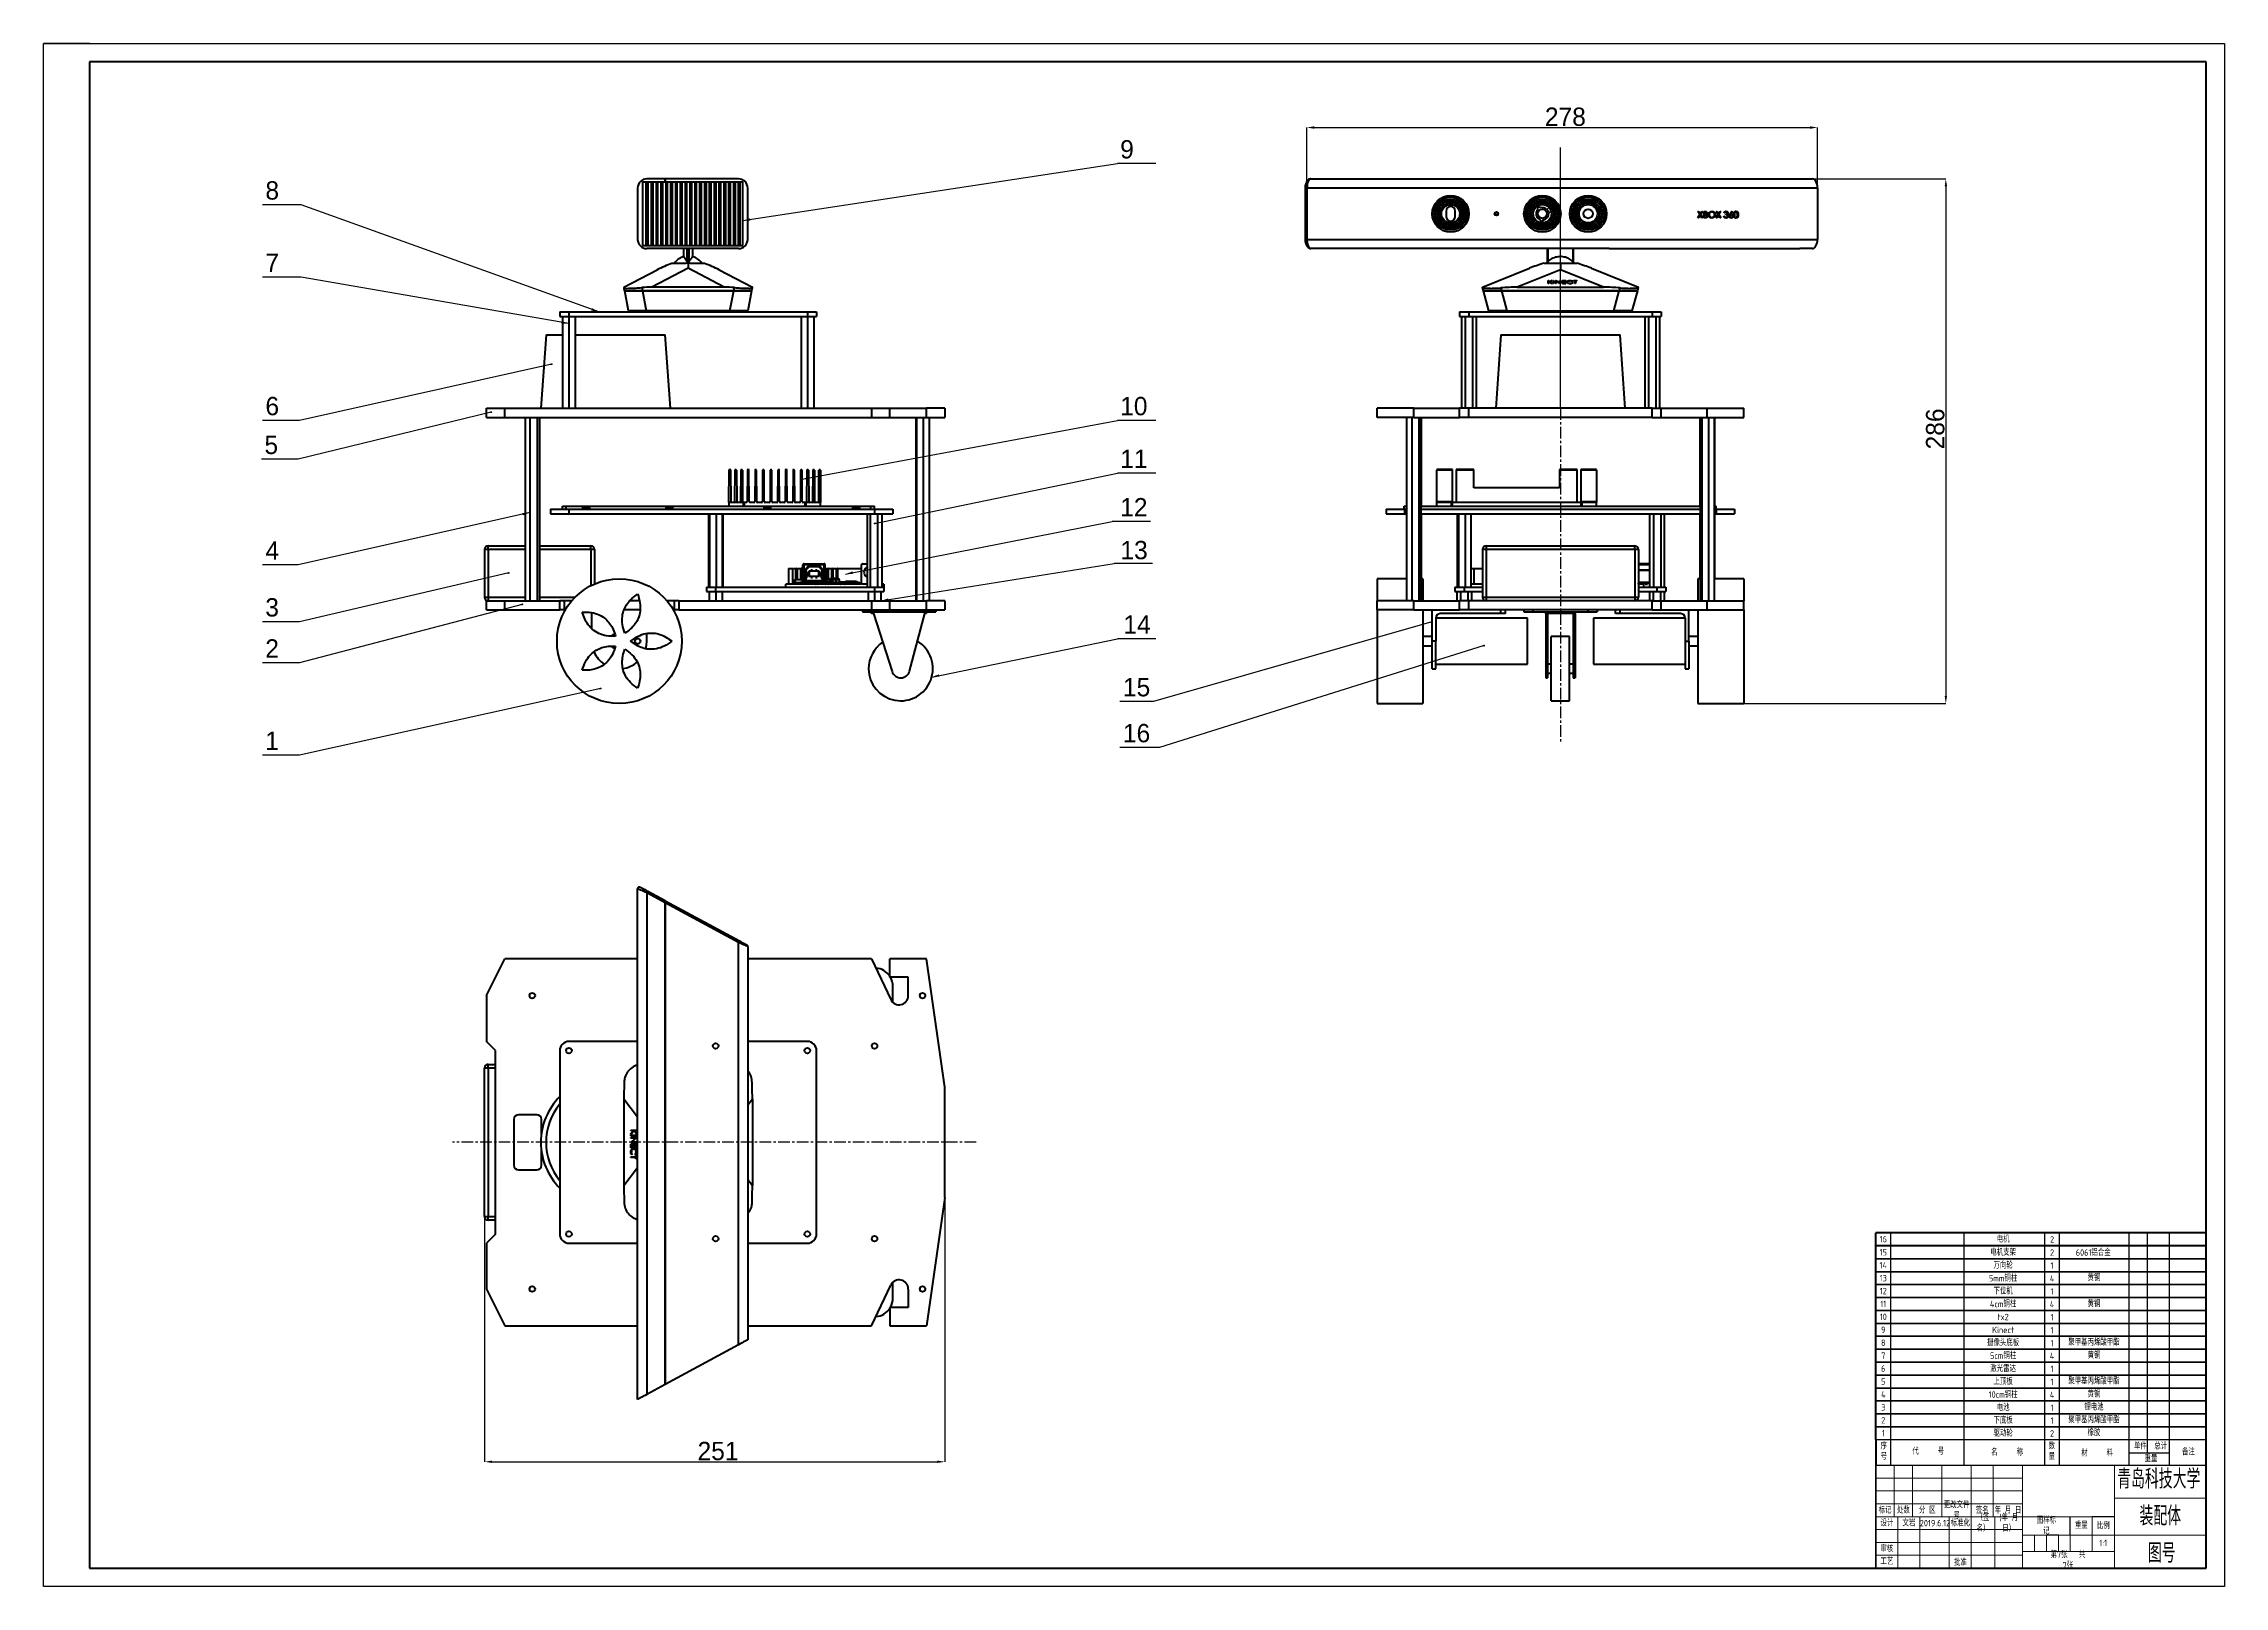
# Model space of a CAD drawing. Header units: millimetres. Extents: x 0 to 1189, y 0 to 841.
import ezdxf

# ---------------------------------------------------------------- set-up
doc = ezdxf.new("R2010")
doc.units = ezdxf.units.MM
doc.header["$PDSIZE"] = -1
doc.linetypes.add('CENTER', pattern=[10.16, 6.35, -1.27, 1.27, -1.27])
doc.layers.add('1轮廓实线层', color=2, linetype='Continuous')
doc.layers.add('6文字层', color=2, linetype='Continuous')
for name, color, linetype, lineweight in [('中心线层', 7, 'CENTER', 25), ('标注层', 7, 'Continuous', 25), ('粗实线层', 7, 'Continuous', 50), ('粗直线', 7, 'Continuous', 50), ('细实线', 3, 'Continuous', 25), ('细实线1', 7, 'Continuous', 25)]:
    doc.layers.add(name, color=color, linetype=linetype, lineweight=lineweight)
doc.styles.add('SLDTEXTSTYLE1', font='')
doc.styles.get("Standard").update_dxf_attribs({"font": ''})
doc.styles.add('国标', font='gbenor.shx', dxfattribs={"bigfont": 'gbcbig.shx'})
doc.styles.get('SLDTEXTSTYLE1').set_extended_font_data('汉仪长仿宋体')
doc.styles.get('Standard').set_extended_font_data('汉仪长仿宋体')
doc.dimstyles.new('SLDDIMSTYLE0', dxfattribs={"dimtxt": 0.18, "dimasz": 1.016, "dimexe": 0, "dimexo": 0.0625, "dimgap": 0, "dimtad": 0, "dimtih": 1, "dimtoh": 1, "dimdec": 0, "dimrnd": 1e-09, "dimzin": 0, "dimdsep": 46, "dimtxsty": 'Standard', "dimblk1": 'DOT', "dimblk2": 'DOT', "dimsah": 1, "dimcen": 0.09, "dimadec": 0, "dimazin": 0, "dimtfac": 1.016, "dimtdec": 0, "dimtofl": 0, "dimtmove": 0, "dimatfit": 3, "dimldrblk": 'DOT', "dimfxl": 1, "dimfrac": 2, "dimtolj": 1, "dimtzin": 0, "dimarcsym": 0})
doc.dimstyles.new('SLDDIMSTYLE1', dxfattribs={"dimtxt": 0.18, "dimasz": 4.08, "dimexe": 0, "dimexo": 0.0625, "dimgap": 0, "dimtad": 0, "dimtih": 1, "dimtoh": 1, "dimdec": 0, "dimrnd": 1e-09, "dimzin": 0, "dimdsep": 46, "dimtxsty": 'Standard', "dimsah": 1, "dimcen": 0.09, "dimadec": 0, "dimazin": 0, "dimtfac": 4.08, "dimtdec": 0, "dimtofl": 0, "dimtmove": 0, "dimatfit": 3, "dimfxl": 1, "dimfrac": 2, "dimtolj": 1, "dimtzin": 0, "dimarcsym": 0})
doc.dimstyles.new('SLDDIMSTYLE2', dxfattribs={"dimtxt": 3.5, "dimasz": 4.08, "dimexe": 0, "dimexo": 0.0625, "dimgap": 0.875, "dimtad": 2, "dimrnd": 1e-09, "dimzin": 12, "dimdsep": 46, "dimtxsty": 'SLDTEXTSTYLE1', "dimsah": 1, "dimcen": 0.09, "dimadec": 0, "dimazin": 3, "dimtfac": 1, "dimtofl": 0, "dimtmove": 0, "dimatfit": 3, "dimfxl": 1, "dimfrac": 2, "dimtolj": 1, "dimtzin": 12, "dimarcsym": 0})

msp = doc.modelspace()

# ---------------------------------------------------------------- texts
at = {"layer": '标注层', "char_height": 10, "attachment_point": 1}
for s, insert in [('9', (586.975, 788.45)), ('8', (120.943, 766.022)), ('7', (120.947, 726.6)), ('6', (120.947, 648.45)), ('10', (586.975, 648.45)), ('5', (120.421, 627.294)), ('11', (586.975, 619.664)), ('12', (586.979, 593.305)), ('4', (120.97, 569.721)), ('13', (587.108, 569.953)), ('3', (120.865, 538.739)), ('14', (588.706, 529.375)), ('2', (120.865, 516.311)), ('15', (588.483, 495.213)), ('1', (120.865, 466.022))]:
    msp.add_mtext_dynamic_manual_height_columns(s, width=17.62808, gutter_width=17.5, heights=[0], dxfattribs=dict(at, insert=insert))
at = {"layer": '粗实线层', "insert": (588.461, 470.169), "char_height": 10, "attachment_point": 1}
msp.add_mtext_dynamic_manual_height_columns('16', width=17.62808, gutter_width=17.5, heights=[0], dxfattribs=at)
at = {"layer": '细实线', "color": 7, "insert": (1153.23, 63.829), "char_height": 10.5, "width": 50, "attachment_point": 2, "style": '国标'}
msp.add_mtext('青岛科技大学', dxfattribs=at)
at = {"layer": '细实线1', "color": 7, "attachment_point": 5, "style": '国标'}
for s, width, gutter_width, heights, insert, char_height in [('16', 8.05139, 110.39, [0], (1003.026, 189.303), 3.5), ('电机', 40, 110.39, [5.182], (1068.365, 189.232), 3.5), ('2', 8, 110.39, [0], (1095.051, 189.119), 3.5), ('15', 8.05139, 110.39, [0], (1003.026, 182.155), 3.5), ('电机支架', 40, 110.39, [5.182], (1068.365, 182.085), 3.5), ('2', 8, 110.39, [0], (1095.051, 181.971), 3.5), ('6061铝合金', 40, 110.39, [5.182], (1117.489, 181.982), 3.5), ('14', 8.05139, 110.39, [0], (1003.026, 175.082), 3.5), ('13', 8.05139, 110.39, [0], (1003.026, 168.032), 3.5), ('5mm铜柱', 40, 110.39, [5.182], (1068.365, 167.961), 3.5), ('万向轮', 40, 110.39, [5.182], (1068.365, 175.011), 3.5), ('4', 8, 110.39, [0], (1095.051, 167.848), 3.5), ('1', 8, 110.39, [0], (1095.051, 174.897), 3.5), ('黄铜', 40, 110.39, [5.182], (1117.896, 168.207), 3.5), ('12', 8.05139, 110.39, [0], (1003.026, 161.008), 3.5), ('11', 8.05139, 110.39, [0], (1003.026, 153.983), 3.5), ('4cm铜柱', 40, 110.39, [5.182], (1068.365, 153.912), 3.5), ('下位机', 40, 110.39, [5.182], (1068.365, 160.937), 3.5), ('4', 8, 110.39, [0], (1095.051, 153.799), 3.5), ('1', 8, 110.39, [0], (1095.051, 160.823), 3.5), ('黄铜', 40, 110.39, [5.182], (1117.872, 154.005), 3.5), ('10', 8.05139, 110.39, [0], (1003.026, 146.943), 3.5), ('tx2', 40, 110.39, [5.182], (1068.365, 146.872), 3.5), ('1', 8, 110.39, [0], (1095.051, 146.759), 3.5), ('9', 8.05139, 110.39, [0], (1003.026, 139.869), 3.5), ('8', 8.05139, 110.39, [0], (1003.026, 132.82), 3.5), ('摄像头底板', 40, 110.39, [5.182], (1068.365, 132.749), 3.5), ('Kinect', 40, 110.39, [5.182], (1068.365, 139.799), 3.5), ('1', 8, 110.39, [0], (1095.051, 139.685), 3.5), ('1', 8, 110.39, [0], (1095.051, 132.636), 3.5), ('聚甲基丙烯酸甲酯', 40, 110.39, [5.182], (1117.896, 132.995), 3.5), ('7', 8.05139, 110.39, [0], (1003.026, 125.795), 3.5), ('6', 8.05139, 110.39, [0], (1003.026, 118.771), 3.5), ('5cm铜柱', 40, 110.39, [5.182], (1068.365, 125.725), 3.5), ('激光雷达', 40, 110.39, [5.182], (1068.365, 118.7), 3.5), ('4', 8, 110.39, [0], (1095.051, 125.611), 3.5), ('1', 8, 110.39, [0], (1095.051, 118.587), 3.5), ('黄铜', 40, 110.39, [5.182], (1117.896, 125.97), 3.5), ('5', 8.05139, 110.39, [0], (1003.026, 111.697), 3.5), ('上顶板', 40, 110.39, [5.182], (1068.365, 111.626), 3.5), ('1', 8, 110.39, [0], (1095.051, 111.513), 3.5), ('聚甲基丙烯酸甲酯', 40, 110.39, [5.182], (1117.896, 111.872), 3.5), ('4', 8.05139, 110.39, [0], (1003.026, 104.623), 3.5), ('3', 8.05139, 110.39, [0], (1003.026, 97.574), 3.5), ('10cm铜柱', 40, 110.39, [5.182], (1068.365, 104.552), 3.5), ('电池', 40, 110.39, [5.182], (1068.365, 97.503), 3.5), ('4', 8, 110.39, [0], (1095.051, 104.439), 3.5), ('1', 8, 110.39, [0], (1095.051, 97.39), 3.5), ('锂电池', 40, 110.39, [5.182], (1117.896, 97.749), 3.5), ('黄铜', 40, 110.39, [5.182], (1117.896, 104.798), 3.5), ('2', 8.05139, 110.39, [0], (1003.026, 90.549), 3.5), ('1', 8.05139, 110.39, [0], (1003.026, 83.525), 3.5), ('驱动轮', 40, 110.39, [5.182], (1068.365, 83.454), 3.5), ('下底板', 40, 110.39, [5.182], (1068.365, 90.478), 3.5), ('2', 8, 110.39, [0], (1095.051, 83.34), 3.5), ('1', 8, 110.39, [0], (1095.051, 90.365), 3.5), ('聚甲基丙烯酸甲酯', 40, 110.39, [5.182], (1117.896, 90.724), 3.5), ('橡胶', 40, 110.39, [5.182], (1117.896, 83.699), 3.5), ('装配体', 128.03312, 110.39, [0], (1154.065, 38.429), 10.5), ('图号', 46.94216, 110.39, [15.668], (1154.825, 18.175), 10.5), ('批准', 16.68189, 446.314, [0], (1045.1, 13.014), 3.5)]:
    msp.add_mtext_dynamic_manual_height_columns(s, width=width, gutter_width=gutter_width, heights=heights, dxfattribs=dict(at, insert=insert, char_height=char_height))
at = {"layer": '细实线1', "color": 7}
note = msp.add_mtext_dynamic_manual_height_columns('\\P', width=40, gutter_width=110.39, heights=[5.182, 0], dxfattribs=dict(at, insert=(1042.701, 161.182), char_height=3.5, attachment_point=5, style='国标'))
note = msp.add_mtext_dynamic_manual_height_columns('\\P', width=40, gutter_width=110.39, heights=[5.182, 0], dxfattribs=dict(at, insert=(1042.701, 147.118), char_height=3.5, attachment_point=5, style='国标'))
note = msp.add_mtext_dynamic_manual_height_columns('\\P', width=40, gutter_width=110.39, heights=[5.182, 0], dxfattribs=dict(at, insert=(1042.701, 140.044), char_height=3.5, attachment_point=5, style='国标'))
note = msp.add_mtext_dynamic_manual_height_columns('\\P', width=40, gutter_width=110.39, heights=[5.182, 0], dxfattribs=dict(at, insert=(1042.701, 118.946), char_height=3.5, attachment_point=5, style='国标'))
at = {"layer": '细实线1', "color": 7, "char_height": 3.5, "attachment_point": 5, "style": '国标'}
for s, insert, width in [('标记', (1004, 41.5), 10), ('设计', (1005, 34.5), 12), ('处数', (1014, 41.5), 10), ('文岩', (1017.003, 34.5), 12.8), ('分 区', (1027, 41.5), 16), ('2019.6.12', (1031.206, 34.5), 15.2), ('更改文件号', (1043, 41.5), 16), ('标准化 ', (1045, 34.5), 12), ('（签名）', (1057.4, 34.5), 12.8), ('签名', (1057, 41.5), 12), ('(年 月 日）', (1071.4, 34.5), 15.2), ('年 月 日', (1071, 41.5), 16), ('图样标记', (1091.951, 33.102), 12), ('重量', (1111, 33.25), 12), ('比例', (1123, 33), 12), ('1:1', (1122.936, 23.667), 12), ('工艺', (1004.976, 13.604), 9.93291), ('审核', (1004.911, 20.46), 12), ('第7张   共7张', (1103.686, 14.345), 19.55356)]:
    msp.add_mtext(s, dxfattribs=dict(at, insert=insert, width=width))

# ---------------------------------------------------------------- blocks, each defined once
blk = doc.blocks.new('_DOT')
at = {"color": 0, "linetype": 'ByBlock', "lineweight": -2}
blk.add_line((-0.5, 0), (-1, 0), dxfattribs=at)
at = {"color": 0, "linetype": 'ByBlock', "const_width": 0.5}
blk.add_lwpolyline([(-0.25, 0, 1), (0.25, 0, 1)], format="xyb", close=True, dxfattribs=at)
blk = doc.blocks.new('_D')
at = {"layer": 'Defpoints', "color": 0, "transparency": 16777216}
for p in [(967.1, 795.3), (688.8, 762.3), (967.1, 762.3)]:
    blk.add_point(p, dxfattribs=at)
at = {"layer": '标注层', "color": 0, "lineweight": -2, "transparency": 16777216}
for p, q in [((688.8, 762.4), (688.8, 795.3)), ((692.9, 795.3), (963.1, 795.3)), ((967.1, 762.4), (967.1, 795.3))]:
    blk.add_line(p, q, dxfattribs=at)
at = {"layer": '标注层', "color": 0, "transparency": 16777216}
for points in [[(692.9, 796), (692.9, 794.6), (688.8, 795.3)], [(963.1, 796), (963.1, 794.6), (967.1, 795.3)]]:
    blk.add_solid(points, dxfattribs=at)
at = {"layer": '标注层', "color": 0, "transparency": 16777216, "insert": (829.7, 806.2), "char_height": 3.5, "attachment_point": 2, "style": 'SLDTEXTSTYLE1'}
blk.add_mtext('\\A1;{\\H2.85714x;278}', dxfattribs=at)
blk = doc.blocks.new('_D_1')
at = {"layer": 'Defpoints', "color": 0, "transparency": 16777216}
for p in [(964.4, 767.3), (927, 481.3), (1037.1, 481.3)]:
    blk.add_point(p, dxfattribs=at)
at = {"layer": '标注层', "color": 0, "lineweight": -2, "transparency": 16777216}
for p, q in [((964.5, 767.3), (1037.1, 767.3)), ((1037.1, 763.2), (1037.1, 485.4)), ((927.1, 481.3), (1037.1, 481.3))]:
    blk.add_line(p, q, dxfattribs=at)
at = {"layer": '标注层', "color": 0, "transparency": 16777216}
for points in [[(1036.5, 763.2), (1037.8, 763.2), (1037.1, 767.3)], [(1036.5, 485.4), (1037.8, 485.4), (1037.1, 481.3)]]:
    blk.add_solid(points, dxfattribs=at)
at = {"layer": '标注层', "color": 0, "transparency": 16777216, "insert": (1026.3, 631), "char_height": 3.5, "attachment_point": 2, "rotation": 90, "style": 'SLDTEXTSTYLE1'}
blk.add_mtext('\\A1;{\\H2.85714x;286}', dxfattribs=at)
blk = doc.blocks.new('_D_2')
at = {"layer": 'Defpoints', "color": 0, "transparency": 16777216}
for p in [(491.4, 212.1), (240.4, 201.6), (491.4, 67.9)]:
    blk.add_point(p, dxfattribs=at)
at = {"layer": '标注层', "color": 0, "lineweight": -2, "transparency": 16777216}
for p, q in [((491.4, 212), (491.4, 67.9)), ((240.4, 201.5), (240.4, 67.9)), ((244.5, 67.9), (487.3, 67.9))]:
    blk.add_line(p, q, dxfattribs=at)
at = {"layer": '标注层', "color": 0, "transparency": 16777216}
for points in [[(244.5, 68.6), (244.5, 67.3), (240.4, 67.9)], [(487.3, 68.6), (487.3, 67.3), (491.4, 67.9)]]:
    blk.add_solid(points, dxfattribs=at)
at = {"layer": '标注层', "color": 0, "transparency": 16777216, "insert": (367.7, 78.8), "char_height": 3.5, "attachment_point": 2, "style": 'SLDTEXTSTYLE1'}
blk.add_mtext('\\A1;{\\H2.85714x;251}', dxfattribs=at)
blk = doc.blocks.new('*U23')
at = {"layer": '细实线1', "lineweight": 15}
blk.add_line((0, -9.5), (0, -0.5), dxfattribs=at)
blk = doc.blocks.new('*U24')
at = {"layer": '细实线1', "color": 0, "linetype": 'ByBlock', "lineweight": -2, "transparency": 16777216}
for p in [(-19.5, 0), (-13, 0), (-6.5, 0), (0, 0)]:
    blk.add_blockref('*U23', p, dxfattribs=at)
blk = doc.blocks.new('明细栏')
at = {"layer": '细实线1', "color": 7}
for p, q in [((-40.4, -33.5), (-40.4, -19.5)), ((-0.4, -33.5), (-0.4, -19.5)), ((43.6, -33.5), (43.6, -19.5)), ((51.6, -33.5), (51.6, -19.5)), ((89.6, -33.5), (89.6, -19.5)), ((99.6, -26.5), (99.6, -19.5)), ((111.6, -33.5), (111.6, -19.5)), ((89.6, -26.5), (111.6, -26.5))]:
    blk.add_line(p, q, dxfattribs=at)
at = {"layer": '6文字层', "color": 7, "char_height": 3.5, "attachment_point": 1, "style": '国标'}
for s, width, heights, insert in [('序\\P号', 4.54, [10.9], (-45.9, -21)), ('代     号', 29.995, [4.09], (-28.6, -24)), ('数\\P量', 4.54, [10.9], (45.7, -21)), ('单件', 12.618, [4.09], (92.2, -21.1)), ('总计', 12.618, [4.09], (103.3, -21.1)), ('名     称', 29.995, [4.09], (14.4, -24.5)), ('材     料', 29.995, [4.09], (63.5, -24.9)), ('重量', 12.618, [4.09], (98, -27.9)), ('备注', 12.618, [4.09], (118.4, -24.3))]:
    blk.add_mtext_dynamic_manual_height_columns(s, width=width, gutter_width=110.4, heights=heights, dxfattribs=dict(at, insert=insert))

# ---------------------------------------------------------------- dimensions: what is measured, and where the dimension line sits
at = {"layer": '标注层'}
dim = msp.add_linear_dim(base=(967.132, 795.294), p1=(688.811, 762.294), p2=(967.132, 762.294), text='{\\H2.85714x;278}', dimstyle='SLDDIMSTYLE2', dxfattribs=at)
dim.commit()
dim.dimension.update_dxf_attribs({"geometry": '_D', "text_midpoint": (829.736, 795.294), "dimtype": 160})
dim = msp.add_linear_dim(base=(1037.132, 481.294), p1=(964.424, 767.294), p2=(926.994, 481.294), angle=90, text='{\\H2.85714x;<>}', dimstyle='SLDDIMSTYLE2', override={"dimtad": 3}, dxfattribs=at)
dim.commit()
dim.dimension.update_dxf_attribs({"geometry": '_D_1', "text_midpoint": (1037.132, 631.006), "dimtype": 160})
dim = msp.add_linear_dim(base=(491.413, 67.94), p1=(240.413, 201.579), p2=(491.413, 212.079), text='{\\H2.85714x;<>}', dimstyle='SLDDIMSTYLE2', override={"dimtad": 3}, dxfattribs=at)
dim.commit()
dim.dimension.update_dxf_attribs({"geometry": '_D_2', "text_midpoint": (367.706, 67.94), "dimtype": 160})

# ---------------------------------------------------------------- linework, layer by layer
for p, q in [((25, 841.05), (0, 841.05)), ((826.994, 642.294), (826.994, 784.454)), ((999, 10), (999, 151.105)), ((1179, 10), (999, 10)), ((1179, 10), (999, 10)), ((1189, 10), (1189, 0))]:
    msp.add_line(p, q)
msp.add_lwpolyline([(0, 841.05), (1189, 841.05), (1189, 0), (0, 0)], close=True)
at = {"layer": '1轮廓实线层', "color": 7}
msp.add_line((999, 66), (1179, 66, 0), dxfattribs=at)
at = {"layer": '中心线层'}
for p, q in [((826.994, 642.294), (826.994, 459.969)), ((508.455, 242.079), (223.022, 242.079))]:
    msp.add_line(p, q, dxfattribs=at)
at = {"layer": '标注层'}
for p, q in [((606.378, 775.607), (585.434, 775.607)), ((140.347, 753.179), (119.402, 753.179)), ((140.347, 713.757), (119.406, 713.757)), ((139.538, 635.607), (119.406, 635.607)), ((606.378, 635.607), (585.434, 635.607)), ((138.728, 614.451), (118.88, 614.451)), ((606.378, 606.821), (585.434, 606.821)), ((603.488, 580.462), (582.543, 580.462)), ((138.728, 556.879), (119.429, 556.879)), ((604.625, 557.688), (583.681, 557.688)), ((139.538, 525.896), (119.324, 525.896)), ((606.378, 516.532), (585.434, 516.532)), ((139.538, 503.468), (119.324, 503.468)), ((605.049, 482.328), (586.842, 482.328)), ((139.538, 453.179), (119.324, 453.179)), ((608.434, 457.284), (586.82, 457.284))]:
    msp.add_line(p, q, dxfattribs=at)
at = {"layer": '粗实线层', "color": 7}
for p, q in [((1179, 831.05), (25, 831.05)), ((25, 831.05), (25, 10)), ((1179, 10), (1179, 831.05)), ((999, 192.877), (1179, 192.877))]:
    msp.add_line(p, q, dxfattribs=at)
at = {"layer": '粗实线层'}
for p, q in [((323.885, 762.294), (323.885, 734.294)), ((381.197, 765.592), (326.574, 765.592)), ((326.574, 765.592), (326.574, 730.997)), ((328.48, 730.997), (328.48, 765.592)), ((338.835, 767.294), (328.885, 767.294)), ((329.673, 730.997), (329.673, 765.592)), ((331.431, 730.997), (331.431, 765.592)), ((332.311, 730.997), (332.311, 765.592)), ((334.069, 730.997), (334.069, 765.592)), ((334.949, 730.997), (334.949, 765.592)), ((336.707, 730.997), (336.707, 765.592)), ((337.587, 730.997), (337.587, 765.592)), ((338.835, 766.294), (338.835, 767.294)), ((338.835, 766.294), (338.935, 766.294)), ((338.935, 767.294), (338.935, 766.294)), ((378.885, 767.294), (338.935, 767.294)), ((339.345, 730.997), (339.345, 765.592)), ((340.225, 730.997), (340.225, 765.592)), ((341.983, 730.997), (341.983, 765.592)), ((342.863, 730.997), (342.863, 765.592)), ((344.621, 730.997), (344.621, 765.592)), ((345.501, 730.997), (345.501, 765.592)), ((347.259, 730.997), (347.259, 765.592)), ((348.139, 730.997), (348.139, 765.592)), ((349.897, 730.997), (349.897, 765.592)), ((350.776, 730.997), (350.776, 765.592)), ((352.535, 730.997), (352.535, 765.592)), ((353.414, 730.997), (353.414, 765.592)), ((355.173, 730.997), (355.173, 765.592)), ((356.052, 730.997), (356.052, 765.592)), ((357.811, 730.997), (357.811, 765.592)), ((358.69, 730.997), (358.69, 765.592)), ((360.449, 730.997), (360.449, 765.592)), ((361.328, 730.997), (361.328, 765.592)), ((363.087, 730.997), (363.087, 765.592)), ((363.966, 730.997), (363.966, 765.592)), ((365.725, 730.997), (365.725, 765.592)), ((366.604, 730.997), (366.604, 765.592)), ((368.363, 730.997), (368.363, 765.592)), ((368.381, 730.997), (368.381, 765.592)), ((369.242, 730.997), (369.242, 765.592)), ((371.001, 730.997), (371.001, 765.592)), ((371.041, 730.997), (371.041, 765.592)), ((371.88, 730.997), (371.88, 765.592)), ((373.639, 730.997), (373.639, 765.592)), ((373.701, 730.997), (373.701, 765.592)), ((374.518, 730.997), (374.518, 765.592)), ((376.277, 730.997), (376.277, 765.592)), ((376.361, 730.997), (376.361, 765.592)), ((377.156, 730.997), (377.156, 765.592)), ((378.915, 730.997), (378.915, 765.592)), ((379.021, 730.997), (379.021, 765.592)), ((379.794, 730.997), (379.794, 765.592)), ((381.197, 730.997), (381.197, 765.592)), ((383.885, 748.344), (383.885, 762.294)), ((687.811, 762.294), (687.811, 734.294)), ((688.811, 762.294), (687.811, 762.294)), ((688.811, 762.294), (688.811, 734.294)), ((967.132, 762.294), (688.811, 762.294)), ((690.978, 767.294), (964.424, 767.294)), ((967.132, 762.294), (967.132, 734.294)), ((764.632, 749.781), (764.632, 746.78)), ((769.632, 746.78), (769.632, 749.781)), ((814.229, 751.046), (814.665, 750.633)), ((815.949, 751.482), (815.74, 752.044)), ((820.035, 751.046), (819.6, 750.633)), ((819.861, 750.322), (820.343, 750.68)), ((821.01, 749.276), (820.428, 749.128)), ((901.931, 749.554), (902.294, 749.554)), ((903.029, 747.839), (901.931, 749.554)), ((902.294, 749.554), (903.21, 748.122)), ((903.21, 748.122), (904.126, 749.554)), ((904.489, 749.554), (903.392, 747.839)), ((904.126, 749.554), (904.489, 749.554)), ((905.14, 749.554), (905.823, 749.554)), ((905.14, 746.054), (905.14, 749.554)), ((905.454, 749.195), (905.454, 748.073)), ((905.88, 749.195), (905.454, 749.195)), ((911.893, 749.554), (912.255, 749.554)), ((912.991, 747.839), (911.893, 749.554)), ((912.255, 749.554), (913.172, 748.122)), ((913.172, 748.122), (914.088, 749.554)), ((914.451, 749.554), (913.353, 747.839)), ((914.088, 749.554), (914.451, 749.554)), ((919.396, 748.046), (920.441, 749.643)), ((920.683, 749.453), (919.758, 748.039)), ((920.441, 749.643), (920.683, 749.453)), ((383.385, 748.344), (383.885, 748.344)), ((383.385, 748.344), (383.385, 748.244)), ((383.885, 748.244), (383.385, 748.244)), ((383.885, 734.294), (383.885, 748.244)), ((816.182, 745.03), (816.014, 744.454)), ((817.712, 744.337), (817.625, 744.93)), ((820.499, 748.765), (821.094, 748.848)), ((901.886, 746.054), (903.029, 747.839)), ((902.249, 746.054), (901.886, 746.054)), ((903.21, 747.555), (902.249, 746.054)), ((904.171, 746.054), (903.21, 747.555)), ((903.392, 747.839), (904.534, 746.054)), ((904.534, 746.054), (904.171, 746.054)), ((906.086, 746.054), (905.14, 746.054)), ((905.454, 748.073), (905.665, 748.073)), ((905.454, 747.714), (905.454, 746.412)), ((905.662, 747.714), (905.454, 747.714)), ((905.454, 746.412), (905.901, 746.412)), ((911.848, 746.054), (912.991, 747.839)), ((912.21, 746.054), (911.848, 746.054)), ((913.172, 747.555), (912.21, 746.054)), ((914.133, 746.054), (913.172, 747.555)), ((913.353, 747.839), (914.495, 746.054)), ((914.495, 746.054), (914.133, 746.054)), ((916.133, 746.996), (916.447, 746.996)), ((916.582, 748.746), (916.268, 748.746)), ((917.12, 747.804), (917.12, 748.162)), ((326.574, 730.997), (381.197, 730.997)), ((378.885, 729.294), (328.885, 729.294)), ((348.886, 729.294), (348.886, 724.852)), ((350.953, 722), (350.953, 729.294)), ((351.788, 729.294), (351.788, 722.007)), ((353.886, 724.948), (353.886, 729.294)), ((688.811, 734.294), (687.811, 734.294)), ((688.811, 734.294), (967.132, 734.294)), ((696.757, 729.294), (690.978, 729.294)), ((800.661, 729.294), (696.757, 729.294)), ((853.604, 729.294), (800.661, 729.294)), ((819.824, 729.294), (819.824, 721.739)), ((820.044, 729.294), (820.044, 722)), ((833.939, 722), (833.939, 729.294)), ((834.163, 721.739), (834.163, 729.294)), ((853.604, 729.294), (957.507, 729.294)), ((964.424, 729.294), (957.507, 729.294)), ((316.413, 708.294), (334.504, 717.702)), ((351.413, 718.548), (331.694, 708.294)), ((351.125, 721.294), (351.413, 721.294)), ((351.413, 721.294), (351.413, 718.548)), ((351.413, 721.294), (351.701, 721.294)), ((371.133, 708.294), (351.413, 718.548)), ((368.322, 717.702), (386.413, 708.294)), ((784.494, 708.294), (810.129, 718.548)), ((826.994, 717.702), (803.475, 708.294)), ((817.74, 721.294), (817.833, 721.294)), ((819.826, 721.737), (819.467, 721.228)), ((826.994, 721.254), (826.994, 717.702)), ((850.512, 708.294), (826.994, 717.702)), ((834.516, 721.236), (834.158, 721.742)), ((836.154, 721.294), (836.248, 721.294)), ((843.858, 718.548), (869.494, 708.294)), ((316.788, 706.344), (316.497, 707.859)), ((326.472, 706.344), (316.788, 706.344)), ((318.913, 695.294), (316.808, 706.244)), ((316.808, 706.244), (326.491, 706.244)), ((326.144, 708.047), (326.472, 706.344)), ((326.413, 706.344), (326.413, 706.244)), ((326.472, 706.344), (376.355, 706.344)), ((326.491, 706.244), (328.597, 695.294)), ((376.336, 706.244), (326.491, 706.244)), ((371.133, 708.294), (331.694, 708.294)), ((374.23, 695.294), (376.336, 706.244)), ((386.019, 706.244), (376.336, 706.244)), ((376.355, 706.344), (376.683, 708.047)), ((376.355, 706.344), (386.038, 706.344)), ((376.413, 706.244), (376.413, 706.344)), ((386.019, 706.244), (383.913, 695.294)), ((386.33, 707.859), (386.038, 706.344)), ((785.019, 706.344), (784.56, 708.047)), ((794.866, 706.344), (785.019, 706.344)), ((787.994, 695.294), (785.046, 706.244)), ((785.046, 706.244), (794.893, 706.244)), ((785.494, 706.344), (785.494, 706.244)), ((794.459, 707.859), (794.866, 706.344)), ((794.866, 706.344), (859.121, 706.344)), ((794.893, 706.244), (797.841, 695.294)), ((859.094, 706.244), (794.893, 706.244)), ((803.475, 708.294), (850.512, 708.294)), ((820.299, 711.875), (820.613, 711.875)), ((820.299, 710.26), (820.299, 711.875)), ((820.299, 711.786), (820.613, 711.786)), ((820.613, 710.26), (820.299, 710.26)), ((820.613, 711.26), (822.072, 711.875)), ((820.613, 711.875), (820.613, 711.26)), ((820.613, 711.171), (822.072, 711.786)), ((820.613, 711.171), (820.613, 711.26)), ((820.613, 711.039), (820.613, 710.26)), ((822.236, 710.26), (820.613, 711.039)), ((822.52, 711.875), (820.8, 711.15)), ((820.8, 711.15), (822.654, 710.26)), ((820.8, 711.061), (820.8, 711.15)), ((820.8, 711.061), (822.469, 710.26)), ((822.072, 711.875), (822.52, 711.875)), ((822.072, 711.786), (822.072, 711.875)), ((822.072, 711.786), (822.309, 711.786)), ((822.654, 710.26), (822.236, 710.26)), ((823.17, 711.875), (823.484, 711.875)), ((823.17, 710.26), (823.17, 711.875)), ((823.17, 711.786), (823.484, 711.786)), ((823.484, 710.26), (823.17, 710.26)), ((823.484, 711.875), (823.484, 710.26)), ((824.382, 711.875), (824.448, 711.875)), ((824.382, 710.26), (824.382, 711.875)), ((824.382, 711.786), (824.448, 711.786)), ((824.696, 710.26), (824.382, 710.26)), ((824.448, 711.875), (826.76, 710.604)), ((824.448, 711.786), (824.448, 711.875)), ((824.448, 711.786), (826.76, 710.515)), ((824.696, 711.528), (824.696, 710.26)), ((827.003, 710.26), (824.696, 711.528)), ((826.76, 711.875), (827.074, 711.875)), ((826.76, 710.604), (826.76, 711.875)), ((826.76, 711.786), (827.074, 711.786)), ((826.76, 710.515), (826.76, 710.604)), ((827.074, 710.26), (827.003, 710.26)), ((827.074, 711.875), (827.074, 710.26)), ((827.972, 711.875), (829.946, 711.875)), ((827.972, 710.26), (827.972, 711.875)), ((827.972, 711.786), (829.946, 711.786)), ((829.946, 710.26), (827.972, 710.26)), ((828.286, 711.709), (828.286, 711.212)), ((829.946, 711.709), (828.286, 711.709)), ((828.286, 711.212), (829.946, 711.212)), ((828.286, 711.123), (828.286, 711.212)), ((828.286, 711.123), (829.946, 711.123)), ((828.286, 711.046), (828.286, 710.425)), ((829.946, 711.046), (828.286, 711.046)), ((828.286, 710.425), (829.946, 710.425)), ((828.286, 710.337), (828.286, 710.425)), ((828.286, 710.337), (829.946, 710.337)), ((829.946, 711.875), (829.946, 711.709)), ((829.946, 711.212), (829.946, 711.046)), ((829.946, 710.425), (829.946, 710.26)), ((830.709, 710.977), (830.709, 711.066)), ((832.278, 711.827), (832.278, 711.916)), ((832.28, 710.295), (832.28, 710.384)), ((833.805, 711.578), (833.53, 711.481)), ((833.53, 710.653), (833.805, 710.557)), ((833.53, 710.564), (833.53, 710.653)), ((833.53, 710.564), (833.697, 710.506)), ((834.119, 711.875), (835.959, 711.875)), ((834.119, 711.709), (834.119, 711.875)), ((834.119, 711.786), (835.959, 711.786)), ((834.882, 711.709), (834.119, 711.709)), ((834.882, 710.26), (834.882, 711.709)), ((835.196, 710.26), (834.882, 710.26)), ((835.196, 711.709), (835.196, 710.26)), ((835.959, 711.709), (835.196, 711.709)), ((835.959, 711.875), (835.959, 711.709)), ((856.146, 695.294), (859.094, 706.244)), ((859.094, 706.244), (868.942, 706.244)), ((859.121, 706.344), (859.529, 707.859)), ((868.969, 706.344), (859.121, 706.344)), ((868.942, 706.244), (865.994, 695.294)), ((868.494, 706.344), (868.494, 706.244)), ((869.427, 708.047), (868.969, 706.344)), ((281.413, 694.794), (281.413, 692.294)), ((281.413, 694.794), (286.413, 694.794)), ((281.413, 692.294), (286.413, 692.294)), ((282.944, 692.294), (282.944, 642.294)), ((282.955, 692.294), (282.955, 642.294)), ((286.413, 694.794), (286.413, 692.294)), ((286.413, 694.794), (416.413, 694.794)), ((286.413, 692.294), (416.413, 692.294)), ((286.425, 692.294), (286.425, 642.294)), ((289.883, 692.294), (289.883, 642.294)), ((328.597, 695.294), (318.913, 695.294)), ((319.61, 694.794), (319.61, 695.294)), ((374.23, 695.294), (328.597, 695.294)), ((328.597, 694.794), (328.597, 695.294)), ((337.663, 695.294), (337.663, 694.794)), ((338.451, 695.294), (338.451, 694.794)), ((341.413, 695.294), (341.413, 694.794)), ((361.413, 695.294), (361.413, 694.794)), ((364.375, 695.294), (364.375, 694.794)), ((365.163, 695.294), (365.163, 694.794)), ((383.913, 695.294), (374.23, 695.294)), ((374.23, 694.794), (374.23, 695.294)), ((383.216, 694.794), (383.216, 695.294)), ((412.943, 692.294), (412.943, 642.294)), ((412.955, 692.294), (412.955, 642.294)), ((416.413, 694.794), (416.413, 692.294)), ((416.413, 694.794), (421.413, 694.794)), ((416.413, 692.294), (421.413, 692.294)), ((416.425, 692.294), (416.425, 642.294)), ((419.883, 692.294), (419.883, 642.294)), ((421.413, 694.794), (421.413, 692.294)), ((771.994, 694.794), (771.994, 692.294)), ((771.994, 694.794), (776.994, 694.794)), ((771.994, 692.294), (776.994, 692.294)), ((772.994, 692.294), (772.994, 642.294)), ((775.004, 692.294), (775.004, 642.294)), ((776.994, 694.794), (776.994, 692.294)), ((776.994, 694.794), (876.994, 694.794)), ((776.994, 692.294), (876.994, 692.294)), ((779.004, 692.294), (779.004, 642.294)), ((780.994, 692.294), (780.994, 642.294)), ((797.841, 695.294), (787.994, 695.294)), ((788.863, 694.794), (788.863, 695.294)), ((797.841, 695.294), (856.146, 695.294)), ((797.841, 694.794), (797.841, 695.294)), ((865.994, 695.294), (856.146, 695.294)), ((856.146, 694.794), (856.146, 695.294)), ((865.125, 694.794), (865.125, 695.294)), ((872.994, 692.294), (872.994, 642.294)), ((875.004, 692.294), (875.004, 642.294)), ((876.994, 694.794), (876.994, 692.294)), ((876.994, 694.794), (881.994, 694.794)), ((876.994, 692.294), (881.994, 692.294)), ((879.004, 692.294), (879.004, 642.294)), ((880.994, 692.294), (880.994, 642.294)), ((881.994, 694.794), (881.994, 692.294)), ((273.913, 682.294), (271.116, 642.294)), ((273.913, 682.294), (282.944, 682.294)), ((289.883, 682.294), (338.913, 682.294)), ((341.71, 642.294), (338.913, 682.294)), ((794.494, 682.294), (791.697, 642.294)), ((794.494, 682.294), (826.994, 682.294)), ((826.994, 682.294), (859.494, 682.294)), ((862.291, 642.294), (859.494, 682.294)), ((241.413, 637.294), (241.413, 642.294)), ((241.413, 642.294), (251.413, 642.294)), ((251.413, 637.294), (251.413, 642.294)), ((251.413, 642.294), (451.413, 642.294)), ((451.413, 642.294), (451.413, 637.294)), ((451.413, 642.294), (461.413, 642.294)), ((461.413, 642.294), (481.413, 642.294)), ((461.413, 637.294), (461.413, 642.294)), ((481.413, 637.294), (481.413, 642.294)), ((491.413, 642.294), (481.413, 642.294)), ((491.413, 642.294), (491.413, 637.294)), ((726.994, 637.294), (726.994, 642.294)), ((746.994, 642.294), (726.994, 642.294)), ((746.994, 637.294), (746.994, 642.294)), ((746.994, 642.294), (771.994, 642.294)), ((771.994, 637.294), (771.994, 642.294)), ((776.994, 642.294), (771.994, 642.294)), ((776.994, 637.294), (776.994, 642.294)), ((876.994, 642.294), (776.994, 642.294)), ((876.994, 637.294), (876.994, 642.294)), ((876.994, 642.294), (881.994, 642.294)), ((881.994, 642.294), (906.994, 642.294)), ((881.994, 637.294), (881.994, 642.294)), ((906.994, 637.294), (906.994, 642.294)), ((906.994, 642.294), (926.994, 642.294)), ((926.994, 637.294), (926.994, 642.294)), ((241.413, 637.294), (251.413, 637.294)), ((251.413, 637.294), (451.413, 637.294)), ((262.5, 637.294), (262.5, 537.294)), ((265.172, 637.294), (265.172, 537.294)), ((269.086, 637.294), (269.086, 537.294)), ((270.327, 637.294), (270.327, 537.294)), ((451.413, 637.294), (461.413, 637.294)), ((461.413, 637.294), (481.413, 637.294)), ((475.635, 637.294), (475.635, 537.294)), ((475.89, 637.294), (475.89, 537.294)), ((479.475, 637.294), (479.475, 537.294)), ((481.413, 637.294), (491.413, 637.294)), ((482.804, 637.294), (482.804, 537.294)), ((746.994, 637.294), (726.994, 637.294)), ((742.994, 637.294), (742.994, 588.869)), ((743.147, 637.294), (743.147, 537.294)), ((746.02, 637.294), (746.02, 537.294)), ((746.994, 637.294), (771.994, 637.294)), ((749.867, 637.294), (749.867, 537.294)), ((750.841, 637.294), (750.841, 537.294)), ((750.994, 637.294), (750.994, 588.869)), ((776.994, 637.294), (771.994, 637.294)), ((876.994, 637.294), (776.994, 637.294)), ((876.994, 637.294), (881.994, 637.294)), ((881.994, 637.294), (906.994, 637.294)), ((903.002, 637.294), (903.002, 588.869)), ((903.191, 637.294), (903.191, 537.294)), ((904.018, 637.294), (904.018, 537.294)), ((906.994, 637.294), (926.994, 637.294)), ((907.82, 637.294), (907.82, 537.294)), ((910.796, 637.294), (910.796, 537.294)), ((910.986, 637.294), (910.986, 588.869)), ((373.637, 590.869), (373.735, 608.491)), ((374.115, 608.869), (374.159, 608.869)), ((374.539, 608.491), (374.635, 591.367)), ((376.89, 591.367), (376.985, 608.491)), ((377.365, 608.869), (377.409, 608.869)), ((377.789, 608.491), (377.885, 591.367)), ((380.14, 591.367), (380.235, 608.491)), ((380.615, 608.869), (380.659, 608.869)), ((381.039, 608.491), (381.135, 591.367)), ((383.735, 608.491), (383.64, 591.366)), ((384.115, 608.869), (384.159, 608.869)), ((384.635, 591.367), (384.539, 608.491)), ((387.878, 608.491), (387.783, 591.366)), ((388.258, 608.869), (388.302, 608.869)), ((388.777, 591.367), (388.682, 608.491)), ((392.021, 608.491), (391.926, 591.366)), ((392.401, 608.869), (392.445, 608.869)), ((392.92, 591.367), (392.825, 608.491)), ((396.164, 608.491), (396.069, 591.366)), ((396.544, 608.869), (396.588, 608.869)), ((397.063, 591.367), (396.968, 608.491)), ((400.307, 608.491), (400.211, 591.366)), ((400.687, 608.869), (400.731, 608.869)), ((401.206, 591.367), (401.111, 608.491)), ((404.449, 608.491), (404.354, 591.366)), ((404.829, 608.869), (404.874, 608.869)), ((405.349, 591.367), (405.254, 608.491)), ((408.592, 608.491), (408.497, 591.366)), ((408.972, 608.869), (409.017, 608.869)), ((409.492, 591.367), (409.397, 608.491)), ((412.735, 608.491), (412.64, 591.366)), ((413.115, 608.869), (413.159, 608.869)), ((413.635, 591.367), (413.539, 608.491)), ((416.14, 591.367), (416.235, 608.491)), ((416.615, 608.869), (416.659, 608.869)), ((417.039, 608.491), (417.135, 591.367)), ((419.39, 591.367), (419.485, 608.491)), ((419.865, 608.869), (419.909, 608.869)), ((420.289, 608.491), (420.385, 591.367)), ((422.64, 591.367), (422.735, 608.491)), ((423.115, 608.869), (423.159, 608.869)), ((423.539, 608.491), (423.637, 590.869)), ((768.164, 608.869), (759.664, 608.869)), ((759.664, 608.869), (759.664, 608.491)), ((768.164, 608.491), (759.664, 608.491)), ((759.664, 591.367), (759.664, 608.491)), ((768.164, 608.491), (768.164, 608.869)), ((768.164, 591.367), (768.164, 608.491)), ((779.854, 608.869), (770.164, 608.869)), ((770.164, 608.869), (770.164, 608.491)), ((779.854, 608.491), (770.164, 608.491)), ((770.164, 608.491), (770.164, 590.869)), ((779.854, 608.491), (779.854, 608.869)), ((779.854, 598.869), (779.854, 608.491)), ((836.164, 608.869), (826.474, 608.869)), ((826.474, 608.869), (826.474, 608.491)), ((826.474, 608.491), (826.474, 598.869)), ((836.164, 608.491), (826.474, 608.491)), ((836.164, 608.491), (836.164, 608.869)), ((836.164, 590.869), (836.164, 608.491)), ((846.664, 608.869), (838.164, 608.869)), ((838.164, 608.869), (838.164, 608.491)), ((846.664, 608.491), (838.164, 608.491)), ((838.164, 608.491), (838.164, 591.367)), ((846.664, 608.491), (846.664, 608.869)), ((846.664, 608.491), (846.664, 591.366)), ((826.474, 598.869), (779.854, 598.869)), ((276.413, 587.294), (276.413, 584.794)), ((276.413, 587.294), (286.413, 587.294)), ((276.413, 584.794), (286.413, 584.794)), ((282.878, 587.294), (282.878, 588.869)), ((282.878, 588.869), (284.878, 588.869)), ((284.878, 587.294), (284.878, 588.869)), ((284.878, 588.869), (294.008, 588.869)), ((286.413, 587.294), (286.413, 584.794)), ((286.413, 587.294), (453.058, 587.294)), ((286.413, 584.794), (453.058, 584.794)), ((294.008, 587.294), (294.008, 588.869)), ((294.008, 588.869), (294.508, 588.869)), ((294.508, 587.294), (294.508, 588.869)), ((294.508, 588.869), (294.818, 588.869)), ((294.818, 587.294), (294.818, 588.869)), ((294.818, 588.869), (295.318, 588.869)), ((295.318, 587.294), (295.318, 588.869)), ((295.318, 588.869), (295.628, 588.869)), ((295.628, 587.294), (295.628, 588.869)), ((295.628, 588.869), (296.128, 588.869)), ((296.128, 587.294), (296.128, 588.869)), ((296.128, 588.869), (296.438, 588.869)), ((296.438, 587.294), (296.438, 588.869)), ((296.438, 588.869), (296.938, 588.869)), ((296.938, 587.294), (296.938, 588.869)), ((296.938, 588.869), (297.248, 588.869)), ((297.248, 587.294), (297.248, 588.869)), ((297.248, 588.869), (297.748, 588.869)), ((297.748, 587.294), (297.748, 588.869)), ((297.748, 588.869), (339.401, 588.869)), ((339.401, 587.294), (339.401, 588.869)), ((339.401, 588.869), (339.901, 588.869)), ((339.901, 587.294), (339.901, 588.869)), ((339.901, 588.869), (340.211, 588.869)), ((340.211, 587.294), (340.211, 588.869)), ((340.211, 588.869), (340.711, 588.869)), ((340.711, 587.294), (340.711, 588.869)), ((340.711, 588.869), (341.021, 588.869)), ((341.021, 587.294), (341.021, 588.869)), ((341.021, 588.869), (341.521, 588.869)), ((341.521, 587.294), (341.521, 588.869)), ((341.521, 588.869), (341.831, 588.869)), ((341.831, 587.294), (341.831, 588.869)), ((341.831, 588.869), (342.331, 588.869)), ((342.331, 587.294), (342.331, 588.869)), ((342.331, 588.869), (342.641, 588.869)), ((342.641, 587.294), (342.641, 588.869)), ((342.641, 588.869), (343.141, 588.869)), ((343.141, 587.294), (343.141, 588.869)), ((343.141, 588.869), (392.795, 588.869)), ((362.467, 584.794), (362.467, 544.794)), ((362.798, 584.794), (362.798, 544.794)), ((363.123, 584.794), (363.123, 544.794)), ((366.738, 584.794), (366.738, 544.794)), ((370.028, 584.794), (370.028, 544.794)), ((370.359, 584.794), (370.359, 544.794)), ((373.637, 590.869), (373.637, 588.869)), ((381.637, 590.869), (373.637, 590.869)), ((381.637, 588.869), (381.637, 590.869)), ((382.137, 590.869), (381.637, 590.869)), ((383.14, 590.869), (382.137, 590.869)), ((382.137, 588.869), (382.137, 590.869)), ((387.283, 590.869), (385.135, 590.869)), ((391.426, 590.869), (389.277, 590.869)), ((392.795, 587.294), (392.795, 588.869)), ((392.795, 588.869), (393.295, 588.869)), ((393.295, 587.294), (393.295, 588.869)), ((393.295, 588.869), (393.605, 588.869)), ((395.569, 590.869), (393.42, 590.869)), ((393.605, 587.294), (393.605, 588.869)), ((393.605, 588.869), (394.105, 588.869)), ((394.105, 587.294), (394.105, 588.869)), ((394.105, 588.869), (394.415, 588.869)), ((394.415, 587.294), (394.415, 588.869)), ((394.415, 588.869), (394.915, 588.869)), ((394.915, 587.294), (394.915, 588.869)), ((394.915, 588.869), (395.225, 588.869)), ((395.225, 587.294), (395.225, 588.869)), ((395.225, 588.869), (395.725, 588.869)), ((395.725, 587.294), (395.725, 588.869)), ((395.725, 588.869), (396.035, 588.869)), ((396.035, 587.294), (396.035, 588.869)), ((396.035, 588.869), (396.535, 588.869)), ((396.535, 587.294), (396.535, 588.869)), ((396.535, 588.869), (441.188, 588.869)), ((399.712, 590.869), (397.563, 590.869)), ((403.854, 590.869), (401.706, 590.869)), ((407.997, 590.869), (405.849, 590.869)), ((412.14, 590.869), (409.992, 590.869)), ((415.137, 590.869), (414.135, 590.869)), ((415.137, 588.869), (415.137, 590.869)), ((415.638, 590.869), (415.137, 590.869)), ((415.638, 590.869), (415.637, 588.869)), ((423.637, 590.869), (415.638, 590.869)), ((423.637, 588.869), (423.637, 590.869)), ((441.188, 587.294), (441.188, 588.869)), ((441.188, 588.869), (441.688, 588.869)), ((441.688, 587.294), (441.688, 588.869)), ((441.688, 588.869), (441.998, 588.869)), ((441.998, 587.294), (441.998, 588.869)), ((441.998, 588.869), (442.498, 588.869)), ((442.498, 587.294), (442.498, 588.869)), ((442.498, 588.869), (442.808, 588.869)), ((442.808, 587.294), (442.808, 588.869)), ((442.808, 588.869), (443.308, 588.869)), ((443.308, 587.294), (443.308, 588.869)), ((443.308, 588.869), (443.618, 588.869)), ((443.618, 587.294), (443.618, 588.869)), ((443.618, 588.869), (444.118, 588.869)), ((444.118, 587.294), (444.118, 588.869)), ((444.118, 588.869), (444.428, 588.869)), ((444.428, 587.294), (444.428, 588.869)), ((444.428, 588.869), (444.928, 588.869)), ((444.928, 587.294), (444.928, 588.869)), ((444.928, 588.869), (451.058, 588.869)), ((449.09, 584.794), (449.09, 544.794)), ((450.641, 584.794), (450.641, 544.794)), ((451.058, 587.294), (451.058, 588.869)), ((451.058, 588.869), (453.058, 588.869)), ((453.058, 587.294), (453.058, 588.869)), ((453.058, 587.294), (453.058, 584.794)), ((453.058, 587.294), (463.058, 587.294)), ((453.058, 584.794), (463.058, 584.794)), ((454.609, 584.794), (454.609, 544.794)), ((457.027, 584.794), (457.027, 544.794)), ((463.058, 587.294), (463.058, 584.794)), ((731.994, 587.294), (731.994, 584.794)), ((731.994, 587.294), (741.994, 587.294)), ((731.994, 584.794), (741.994, 584.794)), ((741.814, 587.294), (741.814, 588.869)), ((741.814, 588.869), (743.147, 588.869)), ((741.994, 587.294), (741.994, 584.794)), ((741.994, 587.294), (743.147, 587.294)), ((741.994, 584.794), (743.147, 584.794)), ((742.994, 584.794), (742.994, 549.294)), ((750.841, 588.869), (903.191, 588.869)), ((750.841, 587.294), (903.191, 587.294)), ((750.841, 584.794), (903.191, 584.794)), ((750.994, 584.794), (750.994, 549.294)), ((759.664, 591.367), (768.164, 591.367)), ((759.664, 590.869), (759.664, 591.367)), ((759.664, 588.869), (759.664, 590.869)), ((767.664, 590.869), (759.664, 590.869)), ((767.664, 588.869), (767.664, 590.869)), ((768.164, 590.869), (767.664, 590.869)), ((768.164, 590.869), (768.164, 591.367)), ((768.164, 588.869), (768.164, 590.869)), ((770.164, 590.869), (768.164, 590.869)), ((836.164, 590.869), (770.164, 590.869)), ((770.712, 584.794), (770.712, 544.794)), ((770.718, 584.794), (770.718, 544.794)), ((771.374, 584.794), (771.374, 544.794)), ((775.119, 584.794), (775.119, 544.794)), ((778.208, 584.794), (778.208, 544.794)), ((778.214, 584.794), (778.214, 554.904)), ((838.164, 590.869), (836.164, 590.869)), ((838.164, 590.869), (838.164, 591.367)), ((838.164, 591.367), (846.664, 591.366)), ((838.164, 590.869), (838.164, 588.869)), ((838.664, 590.869), (838.164, 590.869)), ((838.664, 590.869), (838.664, 588.869)), ((846.664, 590.869), (838.664, 590.869)), ((846.664, 591.366), (846.664, 590.869)), ((846.664, 588.869), (846.664, 590.869)), ((875.538, 584.794), (875.538, 544.794)), ((877.812, 584.794), (877.812, 544.794)), ((881.799, 584.794), (881.799, 544.794)), ((883.512, 584.794), (883.512, 544.794)), ((903.002, 584.794), (903.002, 549.294)), ((910.796, 588.869), (911.994, 588.869)), ((910.796, 587.294), (911.994, 587.294)), ((910.796, 584.794), (911.994, 584.794)), ((910.986, 584.794), (910.986, 549.294)), ((911.994, 587.294), (911.994, 588.869)), ((911.994, 587.294), (911.994, 584.794)), ((911.994, 587.294), (921.994, 587.294)), ((911.994, 584.794), (921.994, 584.794)), ((921.994, 587.294), (921.994, 584.794)), ((242.413, 565.294), (240.413, 565.294)), ((240.413, 565.294), (240.413, 539.294)), ((242.413, 565.294), (242.413, 567.294)), ((242.413, 567.294), (262.5, 567.294)), ((242.413, 565.294), (242.413, 539.294)), ((262.5, 565.294), (242.413, 565.294)), ((270.327, 567.294), (298.413, 567.294)), ((298.413, 565.294), (270.327, 565.294)), ((298.413, 565.294), (298.413, 567.294)), ((300.413, 565.294), (298.413, 565.294)), ((298.413, 565.294), (298.413, 545.556)), ((300.413, 565.294), (300.413, 546.499)), ((786.494, 565.294), (784.494, 565.294)), ((784.494, 565.294), (784.494, 539.294)), ((786.494, 567.294), (786.494, 565.294)), ((786.494, 567.294), (867.494, 567.294)), ((786.494, 565.294), (786.494, 539.294)), ((867.494, 565.294), (786.494, 565.294)), ((867.494, 565.294), (867.494, 567.294)), ((869.494, 565.294), (867.494, 565.294)), ((867.494, 565.294), (867.494, 539.294)), ((869.494, 565.294), (869.494, 539.294)), ((406.053, 554.904), (406.053, 546.394)), ((406.053, 554.904), (408.463, 554.904)), ((408.463, 546.394), (408.463, 554.904)), ((408.785, 554.904), (410.161, 554.904)), ((409.328, 546.816), (409.328, 548.894)), ((409.828, 546.394), (409.828, 548.894)), ((409.828, 548.894), (413.828, 548.894)), ((410.183, 554.594), (410.483, 554.894)), ((410.933, 554.594), (410.183, 554.594)), ((410.183, 548.894), (410.183, 554.594)), ((410.23, 547.344), (410.23, 546.994)), ((410.43, 547.344), (410.23, 547.344)), ((410.43, 547.094), (410.43, 547.344)), ((410.43, 547.094), (410.43, 547.344)), ((410.43, 547.094), (410.43, 547.344)), ((410.43, 547.344), (412.43, 547.344)), ((410.43, 547.094), (410.43, 547.344)), ((410.43, 547.094), (412.348, 547.094)), ((412.348, 547.094), (410.43, 547.094)), ((410.43, 546.744), (410.43, 547.094)), ((410.43, 546.744), (410.43, 547.094)), ((410.43, 547.094), (412.348, 547.094)), ((410.43, 546.744), (410.43, 547.094)), ((410.43, 546.744), (410.43, 547.094)), ((412.348, 547.094), (410.43, 547.094)), ((410.633, 554.894), (410.483, 554.894)), ((410.633, 554.894), (410.933, 554.594)), ((410.933, 554.594), (410.933, 548.894)), ((410.955, 554.904), (412.701, 554.904)), ((412.348, 547.319), (412.348, 546.98)), ((413.573, 547.344), (412.373, 547.344)), ((412.398, 547.294), (412.398, 546.98)), ((413.548, 547.294), (412.398, 547.294)), ((413.548, 546.98), (412.398, 546.98)), ((413.023, 554.894), (412.723, 554.594)), ((413.473, 554.594), (412.723, 554.594)), ((412.723, 554.594), (412.723, 548.894)), ((413.173, 554.894), (413.023, 554.894)), ((413.473, 554.594), (413.173, 554.894)), ((413.473, 548.894), (413.473, 554.594)), ((413.495, 554.904), (414.018, 554.904)), ((413.548, 546.98), (413.548, 547.294)), ((413.598, 546.98), (413.598, 547.319)), ((413.828, 546.394), (413.828, 548.894)), ((414.018, 556.984), (414.378, 556.984)), ((414.018, 547.234), (414.018, 556.884)), ((414.018, 547.234), (414.478, 547.234)), ((414.478, 557.444), (425.598, 557.444)), ((414.478, 556.984), (414.478, 547.234)), ((425.598, 556.984), (414.478, 556.984)), ((414.478, 547.234), (425.598, 547.234)), ((415.388, 553.464), (415.388, 554.367)), ((415.388, 549.434), (415.388, 553.104)), ((415.388, 548.324), (415.388, 549.074)), ((415.413, 553.274), (415.594, 553.274)), ((415.594, 549.274), (415.413, 549.274)), ((415.535, 554.721), (417.092, 556.278)), ((415.594, 553.274), (415.594, 554.177)), ((415.594, 554.177), (415.813, 554.177)), ((415.594, 553.274), (415.813, 553.274)), ((415.594, 548.564), (415.594, 549.274)), ((415.813, 549.274), (415.594, 549.274)), ((415.594, 548.564), (415.813, 548.564)), ((415.769, 554.601), (417.177, 556.008)), ((415.769, 554.601), (415.925, 554.446)), ((415.813, 553.274), (415.813, 554.177)), ((415.813, 548.564), (415.813, 549.274)), ((415.847, 553.096), (415.847, 549.442)), ((416.144, 552.798), (415.847, 553.096)), ((415.847, 549.442), (416.144, 549.74)), ((424.188, 547.824), (415.888, 547.824)), ((415.925, 554.446), (417.332, 555.853)), ((416.144, 549.74), (416.144, 552.798)), ((416.193, 547.965), (416.193, 548.184)), ((423.883, 548.184), (416.193, 548.184)), ((423.883, 547.965), (416.193, 547.965)), ((417.177, 556.008), (417.332, 555.853)), ((417.238, 553.664), (417.458, 553.445)), ((417.238, 550.484), (417.238, 553.664)), ((417.238, 550.484), (417.458, 550.704)), ((422.838, 550.484), (417.238, 550.484)), ((417.445, 556.424), (422.631, 556.424)), ((422.619, 553.445), (417.458, 553.445)), ((417.458, 553.445), (417.458, 550.704)), ((417.458, 550.704), (422.619, 550.704)), ((417.601, 556.184), (422.476, 556.184)), ((417.601, 556.184), (417.601, 555.964)), ((417.601, 555.964), (422.476, 555.964)), ((419.288, 554.064), (418.288, 554.064)), ((418.288, 550.084), (419.288, 550.084)), ((421.788, 554.064), (420.788, 554.064)), ((420.788, 550.084), (421.788, 550.084)), ((422.476, 556.184), (422.476, 555.964)), ((422.838, 553.664), (422.619, 553.445)), ((422.619, 550.704), (422.619, 553.445)), ((422.619, 550.704), (422.838, 550.484)), ((422.9, 556.008), (422.745, 555.853)), ((422.745, 555.853), (424.152, 554.446)), ((422.838, 553.664), (422.838, 550.484)), ((422.9, 556.008), (424.307, 554.601)), ((422.985, 556.278), (424.542, 554.721)), ((423.883, 547.965), (423.883, 548.184)), ((424.23, 553.096), (423.933, 552.798)), ((423.933, 552.798), (423.933, 549.74)), ((423.933, 549.74), (424.23, 549.442)), ((424.307, 554.601), (424.152, 554.446)), ((424.23, 549.442), (424.23, 553.096)), ((424.263, 554.177), (424.263, 553.274)), ((424.483, 554.177), (424.263, 554.177)), ((424.263, 553.274), (424.483, 553.274)), ((424.483, 549.274), (424.263, 549.274)), ((424.483, 548.564), (424.263, 548.564)), ((424.483, 554.177), (424.483, 553.274)), ((424.483, 553.274), (424.663, 553.274)), ((424.483, 549.274), (424.483, 548.564)), ((424.663, 549.274), (424.483, 549.274)), ((424.688, 554.367), (424.688, 553.464)), ((424.688, 553.104), (424.688, 549.434)), ((424.688, 549.074), (424.688, 548.324)), ((425.598, 547.234), (425.598, 556.984)), ((425.598, 547.234), (426.058, 547.234)), ((425.698, 556.984), (426.058, 556.984)), ((426.058, 547.234), (426.058, 556.884)), ((426.058, 554.904), (427.231, 554.904)), ((430.38, 547.494), (426.058, 547.494)), ((426.358, 547.389), (426.358, 548.894)), ((426.67, 547.269), (426.67, 546.805)), ((427.445, 547.294), (426.695, 547.294)), ((426.706, 546.994), (426.72, 546.994)), ((426.72, 547.244), (426.72, 546.994)), ((427.42, 547.244), (426.72, 547.244)), ((427.42, 546.994), (426.72, 546.994)), ((426.858, 548.894), (428.398, 548.894)), ((426.858, 548.894), (426.858, 547.389)), ((427.253, 554.594), (427.553, 554.894)), ((428.003, 554.594), (427.253, 554.594)), ((427.253, 548.894), (427.253, 554.594)), ((428.005, 547.244), (427.305, 547.244)), ((427.42, 546.994), (427.42, 547.244)), ((427.42, 546.994), (427.435, 546.994)), ((428.03, 547.294), (427.445, 547.294)), ((427.47, 546.805), (427.47, 547.269)), ((428.005, 546.994), (427.47, 546.994)), ((427.703, 554.894), (427.553, 554.894)), ((428.003, 554.594), (427.703, 554.894)), ((428.003, 548.894), (428.003, 554.594)), ((428.005, 546.994), (428.005, 547.244)), ((428.019, 546.994), (428.005, 546.994)), ((428.029, 546.81), (428.019, 546.994)), ((428.025, 554.904), (429.771, 554.904)), ((428.055, 547.094), (428.055, 547.269)), ((428.321, 547.269), (428.321, 546.805)), ((428.807, 547.294), (428.346, 547.294)), ((428.371, 546.994), (428.357, 546.994)), ((428.371, 547.244), (428.371, 546.994)), ((428.828, 547.244), (428.371, 547.244)), ((429.071, 546.994), (428.371, 546.994)), ((428.398, 548.894), (428.398, 547.494)), ((428.618, 549.494), (428.618, 548.894)), ((428.898, 547.494), (428.898, 548.894)), ((428.898, 547.494), (428.898, 548.894)), ((429.113, 547.394), (429, 546.886)), ((429.086, 546.994), (429.071, 546.994)), ((429.103, 546.995), (429.103, 547.243)), ((433.673, 547.243), (429.103, 547.243)), ((429.113, 547.414), (429.113, 547.394)), ((429.213, 547.394), (429.113, 547.394)), ((429.113, 547.394), (429.113, 547.344)), ((433.663, 547.344), (429.113, 547.344)), ((429.113, 547.344), (429.113, 547.243)), ((433.663, 546.995), (429.113, 546.995)), ((429.113, 546.893), (429.113, 546.995)), ((429.213, 547.394), (429.213, 547.414)), ((429.213, 547.394), (429.213, 547.344)), ((430.213, 547.394), (429.213, 547.394)), ((429.213, 547.344), (430.213, 547.344)), ((429.398, 548.894), (430.273, 548.894)), ((429.398, 548.894), (429.398, 547.494)), ((429.793, 554.594), (430.093, 554.894)), ((430.543, 554.594), (429.793, 554.594)), ((429.793, 548.894), (429.793, 554.594)), ((430.243, 554.894), (430.093, 554.894)), ((430.213, 547.394), (430.213, 547.344)), ((430.543, 554.594), (430.243, 554.894)), ((430.273, 547.711), (430.273, 548.894)), ((430.543, 549.33), (430.543, 554.594)), ((430.565, 554.904), (432.311, 554.904)), ((430.701, 547.524), (433.6, 547.524)), ((430.969, 547.394), (430.969, 547.344)), ((430.969, 547.394), (430.969, 547.344)), ((430.986, 547.394), (430.986, 547.344)), ((431.739, 547.394), (431.739, 547.344)), ((431.762, 547.394), (431.762, 547.344)), ((431.769, 547.394), (431.769, 547.344)), ((431.769, 547.394), (431.769, 547.344)), ((431.769, 547.394), (431.769, 547.344)), ((432.023, 548.894), (432.023, 547.524)), ((432.333, 554.594), (432.633, 554.894)), ((433.083, 554.594), (432.333, 554.594)), ((432.333, 549.716), (432.333, 554.594)), ((432.563, 547.394), (432.563, 547.344)), ((432.563, 547.394), (433.563, 547.394)), ((432.563, 547.344), (433.563, 547.344)), ((432.783, 554.894), (432.633, 554.894)), ((433.083, 554.594), (432.783, 554.894)), ((433.083, 549.394), (433.083, 554.594)), ((433.105, 554.904), (445.883, 554.904)), ((433.563, 547.414), (433.563, 547.394)), ((433.563, 547.344), (433.563, 547.394)), ((433.663, 547.394), (433.563, 547.394)), ((433.615, 547.344), (433.6, 547.524)), ((433.712, 547.394), (433.662, 547.794)), ((433.663, 547.394), (433.663, 547.414)), ((433.776, 546.886), (433.663, 547.394)), ((433.663, 547.344), (433.663, 547.394)), ((433.663, 547.344), (433.663, 547.243)), ((433.663, 546.995), (433.663, 546.893)), ((433.663, 546.994), (433.773, 546.994)), ((433.673, 547.243), (433.673, 546.995)), ((433.77, 547.197), (433.799, 546.928)), ((433.773, 548.894), (433.773, 547.794)), ((433.942, 547), (433.92, 547.213)), ((433.978, 547.816), (433.978, 548.894)), ((435.272, 547.494), (433.978, 547.494)), ((434.102, 547.069), (434.322, 547.069)), ((434.602, 547.069), (434.822, 547.069)), ((435.272, 547.494), (435.222, 547.094)), ((435.222, 546.894), (435.222, 547.094)), ((437.153, 547.494), (435.272, 547.494)), ((435.897, 547.084), (435.597, 547.084)), ((436.547, 547.084), (436.247, 547.084)), ((437.278, 547.994), (437.028, 546.994)), ((437.028, 546.994), (438.778, 546.994)), ((437.028, 546.894), (437.028, 546.994)), ((437.278, 547.994), (443.278, 547.994)), ((441.778, 547.084), (438.778, 547.084)), ((441.778, 546.955), (438.778, 546.955)), ((438.778, 546.68), (438.778, 546.955)), ((441.778, 546.994), (443.528, 546.994)), ((441.778, 546.955), (441.778, 546.68)), ((443.278, 547.994), (443.528, 546.994)), ((443.853, 547.269), (443.46, 547.269)), ((443.528, 546.894), (443.528, 546.994)), ((444.203, 547.294), (443.853, 547.294)), ((444.203, 547.269), (443.853, 547.269)), ((443.853, 546.805), (443.853, 547.269)), ((444.203, 547.269), (444.203, 546.805)), ((444.253, 546.994), (444.251, 546.994)), ((444.253, 547.244), (444.253, 546.994)), ((444.253, 547.094), (444.853, 547.094)), ((444.853, 547.094), (444.253, 547.094)), ((444.253, 547.094), (444.853, 547.094)), ((444.853, 547.094), (444.253, 547.094)), ((444.453, 547.344), (444.853, 547.344)), ((444.853, 547.094), (444.853, 547.344)), ((444.853, 547.344), (444.853, 547.094)), ((444.853, 547.344), (445.053, 547.344)), ((444.853, 547.094), (444.853, 547.344)), ((444.853, 547.344), (444.853, 547.094)), ((444.853, 546.744), (444.853, 547.094)), ((444.853, 547.094), (444.853, 546.744)), ((444.853, 547.094), (444.853, 546.744)), ((444.853, 546.744), (444.853, 547.094)), ((445.053, 546.994), (445.053, 547.344)), ((445.983, 547.394), (445.614, 547.394)), ((445.883, 546.394), (445.883, 556.894)), ((446.383, 557.394), (449.09, 557.394)), ((449.09, 550.894), (448.004, 550.894)), ((743.147, 549.294), (726.994, 549.294)), ((726.994, 549.294), (726.994, 537.294)), ((751.994, 549.294), (750.841, 549.294)), ((751.994, 549.294), (751.994, 537.294)), ((778.214, 554.904), (779.785, 554.904)), ((779.785, 554.904), (779.785, 546.394)), ((779.85, 554.904), (784.608, 554.904)), ((875.538, 557.444), (869.494, 557.444)), ((875.538, 556.984), (869.494, 556.984)), ((869.494, 554.084), (875.45, 554.084)), ((875.55, 553.984), (869.494, 553.984)), ((869.91, 547.224), (869.494, 547.224)), ((869.63, 547.234), (869.91, 547.234)), ((875.538, 547.234), (869.91, 547.234)), ((903.191, 549.294), (901.994, 549.294)), ((901.994, 549.294), (901.994, 537.294)), ((926.994, 549.294), (910.796, 549.294)), ((926.994, 549.294), (926.994, 537.294)), ((240.413, 539.294), (242.413, 539.294)), ((241.413, 532.294), (241.413, 537.294)), ((241.413, 537.294), (251.413, 537.294)), ((242.413, 539.294), (242.413, 537.294)), ((242.413, 539.294), (262.5, 539.294)), ((251.413, 532.294), (251.413, 537.294)), ((251.413, 537.294), (281.413, 537.294)), ((270.327, 539.294), (289.83, 539.294)), ((281.413, 532.294), (281.413, 537.294)), ((283.913, 537.294), (281.413, 537.294)), ((283.913, 532.294), (283.913, 537.294)), ((287.99, 537.294), (283.913, 537.294)), ((324.842, 537.294), (319.643, 537.294)), ((343.913, 537.294), (339.836, 537.294)), ((343.913, 532.294), (343.913, 537.294)), ((346.413, 537.294), (343.913, 537.294)), ((346.413, 537.294), (346.413, 532.294)), ((346.413, 537.294), (451.413, 537.294)), ((361.413, 544.794), (361.413, 542.294)), ((361.413, 544.794), (366.413, 544.794)), ((361.413, 542.294), (366.413, 542.294)), ((362.944, 542.294), (362.944, 537.294)), ((362.955, 542.294), (362.955, 537.294)), ((366.413, 544.794), (366.413, 542.294)), ((366.413, 544.794), (453.058, 544.794)), ((366.413, 542.294), (453.058, 542.294)), ((366.425, 542.294), (366.425, 537.294)), ((369.883, 542.294), (369.883, 537.294)), ((404.718, 544.794), (404.718, 546.394)), ((445.561, 546.394), (404.718, 546.394)), ((410.43, 546.744), (410.163, 546.744)), ((410.43, 546.694), (410.43, 546.744)), ((410.43, 546.694), (410.43, 546.744)), ((410.43, 546.694), (412.348, 546.694)), ((410.78, 546.694), (410.43, 546.694)), ((412.323, 546.494), (412.348, 546.538)), ((412.323, 546.493), (412.338, 546.494)), ((413.598, 546.538), (413.623, 546.494)), ((413.609, 546.494), (413.623, 546.493)), ((426.058, 546.824), (414.018, 546.824)), ((414.018, 546.394), (414.018, 546.824)), ((414.378, 546.824), (414.378, 546.394)), ((415.788, 546.394), (415.788, 546.824)), ((416.788, 546.394), (415.788, 546.394)), ((416.788, 546.394), (416.788, 546.824)), ((417.088, 546.764), (417.088, 546.744)), ((417.088, 546.444), (417.088, 546.744)), ((417.088, 546.444), (417.088, 546.744)), ((417.288, 546.794), (417.288, 546.744)), ((417.288, 546.614), (417.288, 546.584)), ((417.78, 546.519), (417.78, 546.594)), ((418.488, 546.444), (418.488, 546.694)), ((419.088, 546.744), (419.088, 546.444)), ((419.286, 546.394), (419.288, 546.394)), ((419.538, 546.394), (419.538, 546.744)), ((420.538, 546.394), (420.538, 546.824)), ((420.772, 546.394), (420.774, 546.394)), ((420.988, 546.502), (420.988, 546.824)), ((421.588, 546.721), (421.588, 546.533)), ((421.974, 546.744), (421.974, 546.614)), ((421.974, 546.444), (421.974, 546.744)), ((421.974, 546.614), (421.974, 546.584)), ((421.974, 546.614), (421.974, 546.444)), ((421.974, 546.394), (421.977, 546.394)), ((422.372, 546.394), (422.374, 546.394)), ((422.374, 546.744), (422.374, 546.794)), ((422.374, 546.584), (422.374, 546.614)), ((422.574, 546.744), (422.574, 546.764)), ((422.574, 546.744), (422.574, 546.444)), ((422.574, 546.744), (422.574, 546.444)), ((423.012, 546.414), (423.012, 546.604)), ((423.288, 546.394), (423.288, 546.824)), ((424.288, 546.394), (423.288, 546.394)), ((424.288, 546.394), (424.288, 546.824)), ((424.512, 546.414), (424.512, 546.604)), ((424.762, 546.604), (424.762, 546.414)), ((424.987, 546.404), (424.987, 546.454)), ((425.012, 546.414), (425.012, 546.604)), ((425.262, 546.604), (425.262, 546.414)), ((425.698, 546.394), (425.698, 546.824)), ((426.058, 546.394), (426.058, 546.824)), ((426.743, 546.794), (426.343, 546.794)), ((426.343, 546.744), (426.343, 546.614)), ((426.443, 546.744), (426.343, 546.744)), ((426.743, 546.744), (426.343, 546.744)), ((426.343, 546.444), (426.343, 546.744)), ((426.343, 546.614), (426.343, 546.584)), ((426.343, 546.614), (426.343, 546.444)), ((426.343, 546.394), (426.346, 546.394)), ((426.443, 546.744), (426.643, 546.744)), ((426.643, 546.744), (426.443, 546.744)), ((426.643, 546.744), (426.443, 546.744)), ((426.643, 546.744), (426.443, 546.744)), ((426.443, 546.684), (426.643, 546.684)), ((427.743, 546.744), (427.743, 546.444)), ((428.344, 546.794), (427.943, 546.794)), ((428.043, 546.744), (427.943, 546.744)), ((427.943, 546.744), (427.943, 546.614)), ((428.337, 546.744), (427.943, 546.744)), ((427.943, 546.744), (428.337, 546.744)), ((427.943, 546.444), (427.943, 546.744)), ((427.943, 546.614), (427.943, 546.584)), ((427.943, 546.614), (427.943, 546.444)), ((427.943, 546.394), (427.946, 546.394)), ((428.043, 546.744), (428.243, 546.744)), ((428.243, 546.744), (428.043, 546.744)), ((428.243, 546.744), (428.043, 546.744)), ((428.243, 546.744), (428.043, 546.744)), ((428.043, 546.684), (428.243, 546.684)), ((429.103, 546.646), (429.103, 546.893)), ((429.113, 546.893), (433.663, 546.893)), ((429.113, 546.544), (429.113, 546.646)), ((429.113, 546.544), (429.113, 546.495)), ((429.213, 546.494), (429.213, 546.544)), ((430.213, 546.544), (430.213, 546.494)), ((432.563, 546.494), (432.563, 546.544)), ((433.563, 546.544), (433.563, 546.494)), ((433.663, 546.646), (433.663, 546.544)), ((433.663, 546.544), (433.663, 546.495)), ((433.673, 546.893), (433.673, 546.646)), ((434.314, 546.544), (434.011, 546.549)), ((434.023, 546.394), (434.023, 546.894)), ((434.102, 546.919), (434.322, 546.919)), ((434.102, 546.655), (434.102, 546.883)), ((434.322, 546.883), (434.102, 546.883)), ((434.322, 546.857), (434.102, 546.857)), ((434.102, 546.655), (434.322, 546.655)), ((434.314, 546.541), (434.314, 546.544)), ((434.322, 546.655), (434.322, 546.883)), ((434.602, 546.919), (434.822, 546.919)), ((434.602, 546.655), (434.602, 546.883)), ((434.822, 546.883), (434.602, 546.883)), ((434.822, 546.857), (434.602, 546.857)), ((434.602, 546.655), (434.822, 546.655)), ((434.822, 546.655), (434.822, 546.883)), ((434.822, 546.571), (434.822, 546.593)), ((435.102, 546.571), (435.102, 546.593)), ((435.597, 546.894), (435.222, 546.894)), ((435.222, 546.894), (435.272, 546.494)), ((435.897, 546.845), (435.597, 546.845)), ((435.597, 546.845), (435.597, 546.682)), ((435.897, 546.682), (435.597, 546.682)), ((435.597, 546.591), (435.597, 546.584)), ((435.897, 546.845), (435.897, 546.682)), ((435.897, 546.591), (435.897, 546.584)), ((436.247, 546.894), (435.925, 546.894)), ((436.547, 546.845), (436.247, 546.845)), ((436.247, 546.845), (436.247, 546.682)), ((436.547, 546.682), (436.247, 546.682)), ((436.247, 546.591), (436.247, 546.584)), ((436.547, 546.845), (436.547, 546.682)), ((436.547, 546.591), (436.547, 546.584)), ((437.028, 546.894), (436.575, 546.894)), ((436.897, 546.845), (436.897, 546.682)), ((436.897, 546.591), (436.897, 546.584)), ((437.028, 546.894), (438.778, 546.894)), ((437.153, 546.394), (437.028, 546.894)), ((441.778, 546.68), (438.778, 546.68)), ((438.778, 546.584), (438.778, 546.634)), ((438.778, 546.584), (438.778, 546.553)), ((441.778, 546.894), (443.528, 546.894)), ((441.778, 546.634), (441.778, 546.584)), ((441.778, 546.553), (441.778, 546.584)), ((443.528, 546.894), (443.403, 546.394)), ((444.203, 546.805), (443.853, 546.805)), ((444.35, 546.694), (444.853, 546.694)), ((444.853, 546.694), (444.503, 546.694)), ((444.73, 546.494), (444.554, 546.529)), ((444.853, 546.744), (444.853, 546.694)), ((445.12, 546.744), (444.853, 546.744)), ((444.853, 546.744), (444.853, 546.694)), ((445.264, 546.794), (445.264, 546.744)), ((445.264, 546.794), (445.614, 546.794)), ((445.983, 546.694), (445.614, 546.694)), ((449.09, 546.394), (445.883, 546.394)), ((449.589, 542.294), (449.589, 537.294)), ((449.6, 542.294), (449.6, 537.294)), ((451.413, 537.294), (451.413, 532.294)), ((451.413, 537.294), (461.413, 537.294)), ((453.058, 544.794), (453.058, 542.294)), ((453.058, 544.794), (458.058, 544.794)), ((453.058, 542.294), (458.058, 542.294)), ((453.07, 542.294), (453.07, 537.294)), ((456.528, 542.294), (456.528, 537.294)), ((458.058, 546.394), (457.027, 546.394)), ((458.058, 546.394), (458.058, 544.794)), ((458.058, 544.794), (458.058, 542.294)), ((461.413, 537.294), (481.413, 537.294)), ((461.413, 532.294), (461.413, 537.294)), ((481.413, 532.294), (481.413, 537.294)), ((491.413, 537.294), (481.413, 537.294)), ((491.413, 537.294), (491.413, 532.294)), ((726.994, 532.294), (726.994, 537.294)), ((746.994, 537.294), (726.994, 537.294)), ((746.994, 532.294), (746.994, 537.294)), ((746.994, 537.294), (771.994, 537.294)), ((769.463, 544.794), (769.463, 542.294)), ((769.463, 544.794), (774.463, 544.794)), ((769.463, 542.294), (774.463, 542.294)), ((770.463, 542.294), (770.463, 537.294)), ((771.994, 532.294), (771.994, 537.294)), ((776.994, 537.294), (771.994, 537.294)), ((772.473, 542.294), (772.473, 537.294)), ((774.463, 544.794), (774.463, 542.294)), ((774.463, 544.794), (784.494, 544.794)), ((774.463, 542.294), (784.494, 542.294)), ((776.473, 542.294), (776.473, 537.294)), ((776.994, 532.294), (776.994, 537.294)), ((786.494, 537.294), (776.994, 537.294)), ((784.494, 546.394), (778.214, 546.394)), ((778.463, 542.294), (778.463, 537.294)), ((784.494, 539.294), (786.494, 539.294)), ((786.494, 539.294), (786.494, 537.294)), ((786.494, 539.294), (867.494, 539.294)), ((867.494, 537.294), (786.494, 537.294)), ((867.494, 539.294), (867.494, 537.294)), ((867.494, 539.294), (869.494, 539.294)), ((876.994, 537.294), (867.494, 537.294)), ((872.56, 546.394), (869.494, 546.394)), ((869.494, 544.794), (879.525, 544.794)), ((869.494, 542.294), (879.525, 542.294)), ((869.611, 546.394), (869.63, 546.824)), ((875.538, 546.824), (869.91, 546.824)), ((872.56, 544.794), (872.56, 546.394)), ((872.91, 546.394), (872.91, 546.824)), ((873.232, 546.394), (874.465, 546.394)), ((874.465, 546.394), (874.465, 546.824)), ((875.525, 542.294), (875.525, 537.294)), ((876.994, 532.294), (876.994, 537.294)), ((876.994, 537.294), (881.994, 537.294)), ((877.535, 542.294), (877.535, 537.294)), ((879.525, 544.794), (879.525, 542.294)), ((879.525, 544.794), (884.525, 544.794)), ((879.525, 542.294), (884.525, 542.294)), ((881.535, 542.294), (881.535, 537.294)), ((881.994, 537.294), (906.994, 537.294)), ((881.994, 532.294), (881.994, 537.294)), ((883.525, 542.294), (883.525, 537.294)), ((884.525, 544.794), (884.525, 542.294)), ((906.994, 532.294), (906.994, 537.294)), ((906.994, 537.294), (926.994, 537.294)), ((926.994, 532.294), (926.994, 537.294)), ((241.413, 532.294), (251.413, 532.294)), ((251.413, 532.294), (281.413, 532.294)), ((283.913, 532.294), (281.413, 532.294)), ((284.468, 532.294), (283.913, 532.294)), ((298.913, 522.041), (298.913, 530.803)), ((325.212, 532.294), (316.48, 532.294)), ((343.913, 532.294), (343.358, 532.294)), ((346.413, 532.294), (343.913, 532.294)), ((346.413, 532.294), (451.413, 532.294)), ((446.413, 532.294), (446.413, 531.294)), ((446.413, 531.294), (451.413, 531.294)), ((451.413, 532.294), (451.413, 531.294)), ((451.413, 532.294), (461.413, 532.294)), ((451.413, 530.294), (451.413, 531.294)), ((451.413, 531.294), (481.413, 531.294)), ((452.413, 530.294), (451.413, 530.294)), ((452.413, 530.294), (452.413, 531.294)), ((452.413, 530.294), (462.569, 498.761)), ((461.413, 532.294), (481.413, 532.294)), ((472.162, 499.019), (480.413, 530.294)), ((480.413, 530.294), (480.413, 531.294)), ((481.413, 530.294), (480.413, 530.294)), ((481.413, 532.294), (481.413, 531.294)), ((481.413, 532.294), (491.413, 532.294)), ((481.413, 530.294), (481.413, 531.294)), ((481.413, 531.294), (486.413, 531.294)), ((486.413, 532.294), (486.413, 531.294)), ((726.994, 532.294), (726.994, 515.294)), ((746.994, 532.294), (726.994, 532.294)), ((746.994, 532.294), (771.994, 532.294)), ((751.994, 532.294), (751.994, 515.294)), ((756.994, 515.294), (756.994, 532.294)), ((808.994, 527.794), (758.994, 527.794)), ((758.994, 527.794), (758.994, 515.294)), ((794.494, 530.294), (761.494, 530.294)), ((776.994, 532.294), (771.994, 532.294)), ((876.994, 532.294), (776.994, 532.294)), ((794.494, 530.294), (794.494, 532.294)), ((796.994, 530.294), (794.494, 530.294)), ((796.994, 530.294), (796.994, 532.294)), ((806.994, 532.294), (806.994, 531.294)), ((806.994, 531.294), (811.994, 531.294)), ((808.994, 502.794), (808.994, 527.794)), ((811.994, 532.294), (811.994, 531.294)), ((811.994, 531.294), (841.994, 531.294)), ((818.994, 530.294), (818.994, 531.294)), ((819.994, 530.294), (818.994, 530.294)), ((818.994, 530.294), (818.994, 498.761)), ((819.994, 530.294), (819.994, 531.294)), ((833.994, 530.294), (819.994, 530.294)), ((819.994, 530.294), (819.994, 498.761)), ((833.994, 530.294), (833.994, 531.294)), ((834.994, 530.294), (833.994, 530.294)), ((833.994, 530.294), (833.994, 498.761)), ((834.994, 530.294), (834.994, 531.294)), ((834.994, 530.294), (834.994, 498.761)), ((841.994, 532.294), (841.994, 531.294)), ((841.994, 531.294), (846.994, 531.294)), ((894.994, 527.794), (844.994, 527.794)), ((844.994, 527.794), (844.994, 515.294)), ((846.994, 532.294), (846.994, 531.294)), ((856.994, 530.294), (856.994, 532.294)), ((859.494, 530.294), (856.994, 530.294)), ((859.494, 530.294), (859.494, 532.294)), ((892.494, 530.294), (859.494, 530.294)), ((876.994, 532.294), (881.994, 532.294)), ((881.994, 532.294), (906.994, 532.294)), ((894.994, 527.794), (894.994, 515.294)), ((896.994, 515.294), (896.994, 532.294)), ((901.994, 532.294), (901.994, 515.294)), ((906.994, 532.294), (926.994, 532.294)), ((926.994, 532.294), (926.994, 515.294)), ((328.913, 515.294), (328.913, 519.482)), ((726.994, 515.294), (726.994, 481.294)), ((756.994, 517.794), (751.994, 517.794)), ((751.994, 515.294), (751.994, 481.294)), ((751.994, 512.794), (756.994, 512.794)), ((758.994, 515.294), (756.994, 515.294)), ((756.994, 500.294), (756.994, 515.294)), ((758.994, 500.294), (758.994, 515.294)), ((831.994, 517.794), (821.994, 517.794)), ((821.994, 500.294), (821.994, 517.794)), ((831.994, 500.294), (831.994, 517.794)), ((844.994, 515.294), (844.994, 502.794)), ((894.994, 515.294), (896.994, 515.294)), ((894.994, 515.294), (894.994, 500.294)), ((901.994, 517.794), (896.994, 517.794)), ((896.994, 515.294), (896.994, 500.294)), ((896.994, 512.794), (901.994, 512.794)), ((901.994, 515.294), (901.994, 481.294)), ((926.994, 515.294), (926.994, 481.294)), ((756.994, 500.294), (758.994, 500.294)), ((758.994, 502.794), (808.994, 502.794)), ((821.994, 502.794), (819.994, 502.794)), ((821.994, 482.794), (821.994, 500.294)), ((833.994, 502.794), (831.994, 502.794)), ((831.994, 482.794), (831.994, 500.294)), ((844.994, 502.794), (894.994, 502.794)), ((894.994, 500.294), (896.994, 500.294)), ((819.994, 498.761), (818.994, 498.761)), ((818.994, 498.761), (818.994, 495.294)), ((818.994, 495.294), (819.994, 495.294)), ((819.994, 498.761), (819.994, 495.294)), ((819.994, 497.794), (821.994, 497.794)), ((831.994, 497.794), (833.994, 497.794)), ((833.994, 498.761), (834.994, 498.761)), ((833.994, 498.761), (833.994, 495.294)), ((833.994, 495.294), (834.994, 495.294)), ((834.994, 498.761), (834.994, 495.294)), ((726.994, 481.294), (751.994, 481.294)), ((821.994, 482.794), (831.994, 482.794)), ((901.994, 481.294), (926.994, 481.294)), ((326.574, 380.484), (326.574, 380.425)), ((323.885, 101.94), (323.885, 380.261)), ((326.574, 380.425), (327.097, 380.2)), ((328.885, 378.095), (328.885, 104.649)), ((338.835, 372.705), (328.885, 378.095)), ((329.361, 378.974), (338.835, 373.842)), ((338.835, 373.842), (338.835, 372.705)), ((338.935, 373.788), (338.835, 373.842)), ((338.835, 372.705), (338.835, 110.038)), ((338.935, 373.788), (379.361, 351.891)), ((338.935, 372.651), (338.935, 373.788)), ((338.935, 110.092), (338.935, 372.651)), ((378.885, 351.011), (338.935, 372.651)), ((378.885, 131.732), (378.885, 351.011)), ((383.885, 348.845), (383.885, 134.44)), ((241.413, 322.079), (251.413, 342.079)), ((323.885, 342.079), (251.413, 342.079)), ((451.413, 342.079), (383.885, 342.079)), ((451.413, 342.079), (461.894, 319.939)), ((461.413, 332.079), (461.413, 342.079)), ((481.413, 342.079), (461.413, 342.079)), ((491.413, 272.079), (481.413, 342.079)), ((241.413, 322.079), (241.413, 297.079)), ((471.413, 332.079), (461.413, 332.079)), ((463.058, 318.371), (463.058, 327.079)), ((471.413, 322.079), (471.413, 332.079)), ((246.413, 292.079), (241.413, 297.079)), ((246.413, 192.079), (246.413, 292.079)), ((281.413, 292.079), (281.413, 192.079)), ((323.885, 297.079), (286.413, 297.079)), ((416.413, 297.079), (383.885, 297.079)), ((421.413, 192.079), (421.413, 292.079)), ((242.413, 282.579), (240.413, 282.579)), ((240.413, 201.579), (240.413, 282.579)), ((242.413, 282.579), (242.413, 284.579)), ((242.413, 284.579), (246.413, 284.579)), ((242.413, 282.579), (242.413, 201.579)), ((246.413, 282.579), (242.413, 282.579)), ((316.413, 265.597), (316.413, 218.56)), ((323.885, 255.884), (316.413, 265.597)), ((386.413, 265.597), (383.885, 262.31)), ((386.413, 265.597), (386.413, 218.56)), ((491.413, 212.079), (491.413, 272.079)), ((256.413, 254.579), (256.413, 229.579)), ((268.913, 257.079), (258.913, 257.079)), ((271.413, 246.648), (271.413, 254.579)), ((320.193, 248.46), (320.193, 248.774)), ((320.193, 248.774), (323.298, 248.774)), ((321.692, 248.46), (320.193, 248.46)), ((320.193, 246.837), (321.692, 248.46)), ((321.905, 248.273), (320.193, 246.418)), ((320.193, 246.418), (320.193, 246.837)), ((320.239, 246.837), (320.193, 246.837)), ((320.193, 245.588), (320.193, 245.902)), ((320.193, 245.902), (323.298, 245.902)), ((323.298, 245.588), (320.193, 245.588)), ((320.193, 244.691), (323.298, 244.691)), ((320.193, 244.376), (320.193, 244.691)), ((322.632, 244.376), (320.193, 244.376)), ((320.193, 242.07), (322.632, 244.376)), ((320.193, 241.998), (320.193, 242.07)), ((320.239, 242.07), (320.193, 242.07)), ((323.298, 241.998), (320.193, 241.998)), ((320.193, 239.126), (320.193, 241.101)), ((320.193, 241.101), (323.298, 241.101)), ((320.512, 239.126), (320.193, 239.126)), ((320.239, 248.46), (320.239, 248.774)), ((320.239, 246.837), (321.738, 248.46)), ((320.239, 246.468), (320.239, 246.837)), ((320.239, 245.588), (320.239, 245.902)), ((320.239, 244.376), (320.239, 244.691)), ((320.239, 242.07), (322.678, 244.376)), ((320.239, 241.998), (320.239, 242.07)), ((320.239, 239.126), (320.239, 241.101)), ((320.512, 240.787), (320.512, 239.126)), ((321.706, 240.787), (320.512, 240.787)), ((320.703, 238.234), (320.657, 238.234)), ((323.298, 244.625), (320.854, 242.312)), ((320.854, 242.312), (323.298, 242.312)), ((321.738, 248.46), (321.692, 248.46)), ((321.706, 239.126), (321.706, 240.787)), ((321.752, 240.787), (321.706, 240.787)), ((322.024, 239.126), (321.706, 239.126)), ((321.789, 238.364), (321.743, 238.364)), ((321.752, 239.126), (321.752, 240.787)), ((323.298, 246.553), (321.905, 248.273)), ((321.951, 248.273), (321.905, 248.273)), ((323.298, 246.61), (321.951, 248.273)), ((322.024, 240.787), (322.024, 239.126)), ((322.98, 240.787), (322.024, 240.787)), ((322.116, 248.46), (323.298, 247.001)), ((323.298, 248.46), (322.116, 248.46)), ((322.678, 244.376), (322.632, 244.376)), ((322.98, 239.126), (322.98, 240.787)), ((323.026, 240.787), (322.98, 240.787)), ((323.298, 239.126), (322.98, 239.126)), ((323.026, 239.126), (323.026, 240.787)), ((323.298, 248.774), (323.298, 248.46)), ((323.298, 247.001), (323.298, 246.553)), ((323.298, 245.902), (323.298, 245.588)), ((323.298, 244.691), (323.298, 244.625)), ((323.298, 242.312), (323.298, 241.998)), ((323.298, 241.101), (323.298, 239.126)), ((258.913, 227.079), (268.913, 227.079)), ((271.413, 229.579), (271.413, 237.509)), ((316.413, 218.56), (323.885, 228.274)), ((320.16, 236.79), (320.114, 236.79)), ((320.193, 234.191), (322.98, 234.191)), ((320.193, 233.876), (320.193, 234.191)), ((322.98, 233.876), (320.193, 233.876)), ((320.239, 233.876), (320.239, 234.191)), ((320.95, 235.542), (320.765, 235.267)), ((322.729, 235.267), (322.542, 235.542)), ((322.588, 235.542), (322.542, 235.542)), ((322.775, 235.267), (322.588, 235.542)), ((322.98, 234.953), (323.298, 234.953)), ((322.98, 234.191), (322.98, 234.953)), ((323.026, 234.191), (322.98, 234.191)), ((322.98, 233.114), (322.98, 233.876)), ((323.026, 233.876), (322.98, 233.876)), ((323.298, 233.114), (322.98, 233.114)), ((323.026, 234.191), (323.026, 234.953)), ((323.026, 233.114), (323.026, 233.876)), ((323.106, 236.814), (323.06, 236.814)), ((323.298, 234.953), (323.298, 233.114)), ((383.885, 221.847), (386.413, 218.56)), ((491.413, 212.079), (481.413, 142.079)), ((240.413, 201.579), (242.413, 201.579)), ((246.413, 192.079), (241.413, 187.079)), ((242.413, 199.579), (242.413, 201.579)), ((242.413, 201.579), (246.413, 201.579)), ((246.413, 199.579), (242.413, 199.579)), ((241.413, 187.079), (241.413, 162.079)), ((286.413, 187.079), (323.885, 187.079)), ((383.885, 187.079), (416.413, 187.079)), ((241.413, 162.079), (251.413, 142.079)), ((451.413, 142.079), (461.894, 164.218)), ((463.058, 157.079), (463.058, 165.786)), ((471.413, 162.079), (471.413, 152.079)), ((461.413, 152.079), (461.413, 142.079)), ((471.413, 152.079), (461.413, 152.079)), ((251.413, 142.079), (323.885, 142.079)), ((378.885, 131.732), (338.935, 110.092)), ((383.885, 142.079), (451.413, 142.079)), ((461.413, 142.079), (481.413, 142.079)), ((338.835, 110.038), (328.885, 104.649)), ((338.835, 110.038), (338.935, 110.092)), ((25, 10), (1179, 10))]:
    msp.add_line(p, q, dxfattribs=at)
at = {"layer": '粗实线层', "flags": 128}
for points in [[(316.497, 707.859), (316.45, 708.101), (316.423, 708.246), (316.413, 708.294)], [(386.413, 708.294), (386.404, 708.246), (386.376, 708.101), (386.33, 707.859)], [(784.56, 708.047), (784.523, 708.184), (784.501, 708.267), (784.494, 708.294)], [(869.494, 708.294), (869.486, 708.267), (869.464, 708.184), (869.427, 708.047)], [(415.259, 546.494), (415.259, 546.494)], [(426.562, 546.494), (426.562, 546.494)], [(427.578, 546.494), (427.578, 546.494)], [(428.213, 546.494), (428.213, 546.494)], [(309.755, 512.517), (310.378, 511.759), (311.245, 511.065)], [(311.283, 519.546), (310.378, 518.83), (309.77, 518.093)], [(328.35, 511.224), (328.746, 513.059), (328.913, 515.294)], [(325.361, 381.141), (325.441, 381.097), (325.677, 380.97), (326.059, 380.762), (326.574, 380.484)], [(328.885, 378.095), (327.91, 378.517), (326.972, 378.924), (326.107, 379.298), (325.35, 379.627), (324.728, 379.896), (324.266, 380.096), (323.981, 380.22), (323.885, 380.261)], [(327.097, 380.2), (327.8, 379.82), (328.565, 379.406), (329.361, 378.974)], [(328.885, 378.095), (328.978, 378.266), (329.067, 378.431), (329.15, 378.583), (329.222, 378.716), (329.281, 378.826), (329.325, 378.907), (329.352, 378.957), (329.361, 378.974)], [(379.361, 351.891), (379.352, 351.874), (379.325, 351.824), (379.281, 351.742), (379.222, 351.633), (379.15, 351.5), (379.067, 351.348), (378.978, 351.183), (378.885, 351.011)], [(383.885, 348.845), (383.789, 348.886), (383.505, 349.01), (383.043, 349.21), (382.421, 349.479), (381.663, 349.808), (380.799, 350.182), (379.861, 350.589), (378.885, 351.011)], [(379.361, 351.891), (380.142, 351.468), (380.892, 351.061), (381.584, 350.687), (382.19, 350.358), (382.687, 350.089), (383.057, 349.889), (383.285, 349.766), (383.361, 349.724)], [(383.885, 134.44), (383.789, 134.388), (383.505, 134.234), (383.043, 133.984), (382.421, 133.647), (381.663, 133.237), (380.799, 132.768), (379.861, 132.26), (378.885, 131.732)], [(328.885, 104.649), (327.91, 104.12), (326.972, 103.612), (326.107, 103.144), (325.35, 102.733), (324.728, 102.397), (324.266, 102.146), (323.981, 101.992), (323.885, 101.94)]]:
    msp.add_lwpolyline(points, dxfattribs=at)
at = {"layer": '粗实线层'}
for centre, radius in [((767.132, 748.294), 10), ((767.132, 748.294), 9), ((767.132, 748.294), 8), ((767.132, 748.294), 7), ((767.132, 748.294), 6), ((767.132, 748.294), 5), ((792.132, 748.294), 1), ((817.132, 748.294), 10), ((817.132, 748.294), 9), ((817.132, 748.294), 8), ((817.132, 748.294), 7), ((817.132, 748.294), 6), ((817.132, 748.294), 5), ((817.132, 748.294), 2.5), ((842.132, 748.294), 10), ((842.132, 748.294), 9), ((842.132, 748.294), 8), ((842.132, 748.294), 7), ((842.132, 748.294), 6), ((842.132, 748.294), 5), ((842.132, 748.294), 2.5), ((792.132, 748.294), 0.75), ((313.913, 515.294), 34), ((323.913, 515.294), 1.5), ((266.413, 322.079), 1.5), ((479.22, 322.079), 1.5), ((286.413, 292.079), 1.5), ((366.413, 294.61), 1.5), ((416.413, 292.079), 1.5), ((453.058, 294.61), 1.5), ((286.413, 192.079), 1.5), ((366.413, 189.548), 1.5), ((416.413, 192.079), 1.5), ((453.058, 189.548), 1.5), ((266.413, 162.079), 1.5), ((479.22, 162.079), 1.5)]:
    msp.add_circle(centre, radius, dxfattribs=at)
for centre, radius, start, end in [((328.885, 762.294), 5, 90, 180), ((378.885, 762.294), 5, 0, 90), ((767.132, 749.781), 2.5, 0, 180), ((817.132, 748.294), 3.4, 136.526631, 253.773819), ((817.132, 748.294), 4, 110.363226, 136.526631), ((817.132, 748.294), 3.4, 43.473369, 110.363226), ((817.132, 748.294), 3.4, 14.20203, 36.617592), ((817.132, 748.294), 4, 36.617592, 43.473369), ((817.132, 748.294), 4, 7.955596, 14.20203), ((767.132, 746.78), 2.5, 180, 0), ((817.132, 748.294), 4, 253.773819, 278.336999), ((817.132, 748.294), 3.4, 278.336999, 7.955596), ((328.885, 734.294), 5, 180, 270), ((378.885, 734.294), 5, 270, 0), ((351.413, 716.294), 9, 105.981091, 147.19022), ((351.413, 716.294), 9, 32.948885, 74.328131), ((374.115, 608.489), 0.38, 90, 179.681693), ((374.159, 608.489), 0.38, 0.318307, 90), ((377.365, 608.489), 0.38, 90, 179.681693), ((377.409, 608.489), 0.38, 0.318307, 90), ((380.615, 608.489), 0.38, 90, 179.681693), ((380.659, 608.489), 0.38, 0.318307, 90), ((384.115, 608.489), 0.38, 90, 179.681693), ((384.159, 608.489), 0.38, 0.318307, 90), ((388.258, 608.489), 0.38, 90, 179.681693), ((388.302, 608.489), 0.38, 0.318307, 90), ((392.401, 608.489), 0.38, 90, 179.681693), ((392.445, 608.489), 0.38, 0.318307, 90), ((396.544, 608.489), 0.38, 90, 179.681693), ((396.588, 608.489), 0.38, 0.318307, 90), ((400.687, 608.489), 0.38, 90, 179.681693), ((400.731, 608.489), 0.38, 0.318307, 90), ((404.829, 608.489), 0.38, 90, 179.681693), ((404.874, 608.489), 0.38, 0.318307, 90), ((408.972, 608.489), 0.38, 90, 179.681693), ((409.017, 608.489), 0.38, 0.318307, 90), ((413.115, 608.489), 0.38, 90, 179.681693), ((413.159, 608.489), 0.38, 0.318307, 90), ((416.615, 608.489), 0.38, 90, 179.681693), ((416.659, 608.489), 0.38, 0.318307, 90), ((419.865, 608.489), 0.38, 90, 179.681693), ((419.909, 608.489), 0.38, 0.318307, 90), ((423.115, 608.489), 0.38, 90, 179.681693), ((423.159, 608.489), 0.38, 0.318307, 90), ((375.135, 591.369), 0.5, 180.210692, 270), ((376.39, 591.369), 0.5, 270, 359.789308), ((378.385, 591.369), 0.5, 180.210692, 270), ((379.64, 591.369), 0.5, 270, 359.789308), ((381.635, 591.369), 0.5, 180.210692, 270), ((383.14, 591.369), 0.5, 270, 359.681693), ((385.135, 591.369), 0.5, 180.210692, 270), ((387.283, 591.369), 0.5, 270, 359.681693), ((389.277, 591.369), 0.5, 180.210692, 270), ((391.426, 591.369), 0.5, 270, 359.681693), ((393.42, 591.369), 0.5, 180.210692, 270), ((395.569, 591.369), 0.5, 270, 359.681693), ((397.563, 591.369), 0.5, 180.210692, 270), ((399.712, 591.369), 0.5, 270, 359.681693), ((401.706, 591.369), 0.5, 180.210692, 270), ((403.854, 591.369), 0.5, 270, 359.681693), ((405.849, 591.369), 0.5, 180.210692, 270), ((407.997, 591.369), 0.5, 270, 359.681693), ((409.992, 591.369), 0.5, 180.210692, 270), ((412.14, 591.369), 0.5, 270, 359.681693), ((414.135, 591.369), 0.5, 180.210692, 270), ((415.64, 591.369), 0.5, 270, 359.789308), ((417.635, 591.369), 0.5, 180.210692, 270), ((418.89, 591.369), 0.5, 270, 359.789307), ((420.885, 591.369), 0.5, 180.210692, 270), ((422.14, 591.369), 0.5, 270, 359.789308), ((242.413, 565.294), 2, 90, 180), ((298.413, 565.294), 2, 0, 90), ((786.494, 565.294), 2, 90, 180), ((867.494, 565.294), 2, 0, 90), ((242.413, 539.294), 2, 180, 270), ((786.494, 539.294), 2, 180, 270), ((867.494, 539.294), 2, 270, 0), ((761.494, 527.794), 2.5, 90, 180), ((892.494, 527.794), 2.5, 0, 90), ((467.328, 500.294), 17.5, 180, 58.619749), ((467.328, 500.294), 17.5, 124.452909, 180), ((313.913, 515.294), 15, 202.949955, 236.655709), ((313.913, 515.294), 15, 277.157905, 310.570029), ((467.328, 500.294), 5, 197.851359, 345.221299), ((324.885, 380.261), 1, 61.557071, 180), ((382.885, 348.845), 1, 0, 61.557071), ((453.058, 327.079), 10, 33.332308, 85.786223), ((453.058, 327.079), 10, 0, 30), ((466.413, 322.079), 5, 205.332939, 0), ((286.413, 292.079), 5, 90, 180), ((416.413, 292.079), 5, 0, 90), ((242.413, 282.579), 2, 90, 180), ((306.413, 242.079), 35.297, 135.094659, 180), ((306.413, 242.079), 32.5, 140.284863, 180), ((258.913, 254.579), 2.5, 90, 180), ((268.913, 254.579), 2.5, 0, 90), ((306.413, 242.079), 35.297, 180, 224.905341), ((306.413, 242.079), 32.5, 180, 219.715137), ((258.913, 229.579), 2.5, 180, 270), ((268.913, 229.579), 2.5, 270, 0), ((242.413, 201.579), 2, 180, 270), ((286.413, 192.079), 5, 180, 270), ((416.413, 192.079), 5, 270, 0), ((466.413, 162.079), 5, 0, 154.667061), ((453.058, 157.079), 10, 330, 0), ((453.058, 157.079), 10, 274.213777, 326.667692)]:
    msp.add_arc(centre, radius, start, end, dxfattribs=at)
for centre, major_axis, ratio, start_param, end_param in [((690.978, 762.294), (0, 5), 0.43333333, 0, 1.57079633), ((964.424, 762.294), (0, 5), 0.54166667, 4.71238898, 6.28318531), ((690.978, 734.294), (0, 5), 0.43333333, 1.57079633, 3.14159265), ((964.424, 734.294), (0, 5), 0.54166667, 3.14159265, 4.71238898), ((352.958, 682.213), (46.97, 24.424), 0.7555586, 1.40457576, 1.57079633), ((349.868, 682.213), (-46.97, 24.424), 0.7555586, 4.71238898, 4.87860954), ((824.985, 681.409), (-63.901, -25.56), 0.58119892, 4.59463256, 4.71238898), ((829.003, 681.409), (63.901, -25.56), 0.58119892, 1.57079633, 1.68855275), ((328.321, 669.401), (48.975, 6.883), 0.78159444, 1.39287949, 1.50558262), ((374.506, 669.401), (48.975, -6.883), 0.78159444, 1.63601004, 1.74871316), ((789.732, 667.308), (61.926, 14.71), 0.61776328, 1.20369295, 1.34949073), ((864.256, 667.308), (61.926, -14.71), 0.61776328, 1.79210192, 1.9378997), ((324.295, 279.341), (1.757, 62.588), 0.12276346, 1.6498383, 1.79563608), ((378.531, 279.341), (-1.757, 62.588), 0.12276346, 4.48754923, 4.63334701), ((324.295, 204.816), (-1.757, 62.588), 0.12276346, 1.34595657, 1.49175435), ((378.531, 204.816), (1.757, 62.588), 0.12276346, 4.79143095, 4.93722873)]:
    msp.add_ellipse(centre, major_axis=major_axis, ratio=ratio, start_param=start_param, end_param=end_param, dxfattribs=at)
for points, knots in [([(690.978, 767.294), (690.79, 767.28), (690.342, 767.245), (689.684, 766.931), (689.058, 766.379), (688.535, 765.611), (688.133, 764.651), (687.885, 763.575), (687.814, 762.767), (687.812, 762.352), (687.811, 762.294)], [0, 0, 0, 0, 0.10102491, 0.24106601, 0.38344483, 0.53505279, 0.6909461, 0.84131357, 0.97813809, 1, 1, 1, 1]), ([(905.823, 749.554), (905.972, 749.55), (906.271, 749.544), (906.665, 749.366), (906.895, 749.038), (906.921, 748.804), (906.934, 748.686)], [0, 0, 0, 0, 0.28131812, 0.55992253, 0.77993688, 1, 1, 1, 1]), ([(906.62, 748.68), (906.61, 748.766), (906.595, 748.896), (906.484, 749.029), (906.275, 749.179), (906.055, 749.188), (905.88, 749.195)], [0, 0, 0, 0, 0.24927284, 0.37491881, 0.50064354, 1, 1, 1, 1]), ([(907.742, 747.788), (907.775, 748.058), (907.839, 748.598), (908.318, 749.213), (908.923, 749.58), (909.347, 749.622), (909.559, 749.643)], [0, 0, 0, 0, 0.27973162, 0.55932795, 0.77968039, 1, 1, 1, 1]), ([(909.575, 749.284), (909.354, 749.256), (908.912, 749.198), (908.406, 748.808), (908.104, 748.312), (908.072, 747.964), (908.056, 747.789)], [0, 0, 0, 0, 0.27962653, 0.55934903, 0.77963161, 1, 1, 1, 1]), ([(909.559, 749.643), (909.834, 749.614), (910.382, 749.557), (910.995, 749.06), (911.368, 748.45), (911.404, 748.02), (911.422, 747.805)], [0, 0, 0, 0, 0.27976619, 0.55935583, 0.77956986, 1, 1, 1, 1]), ([(911.108, 747.806), (911.081, 748.028), (911.027, 748.472), (910.601, 748.954), (910.097, 749.233), (909.749, 749.267), (909.575, 749.284)], [0, 0, 0, 0, 0.27946755, 0.55887245, 0.77951705, 1, 1, 1, 1]), ([(916.268, 748.746), (916.308, 748.88), (916.389, 749.149), (916.656, 749.447), (916.98, 749.618), (917.2, 749.635), (917.31, 749.643)], [0, 0, 0, 0, 0.28028936, 0.55968349, 0.77974796, 1, 1, 1, 1]), ([(917.314, 749.284), (917.223, 749.277), (917.041, 749.263), (916.752, 749.088), (916.646, 748.875), (916.582, 748.746)], [0, 0, 0, 0, 0.2806332, 0.56035869, 1, 1, 1, 1]), ([(917.31, 749.643), (917.451, 749.628), (917.735, 749.598), (918.074, 749.373), (918.289, 749.068), (918.318, 748.845), (918.332, 748.734)], [0, 0, 0, 0, 0.28008485, 0.55987433, 0.78010427, 1, 1, 1, 1]), ([(918.018, 748.735), (918, 748.827), (917.964, 749.011), (917.697, 749.238), (917.459, 749.267), (917.314, 749.284)], [0, 0, 0, 0, 0.27885247, 0.56006957, 1, 1, 1, 1]), ([(921.518, 747.802), (921.531, 748.22), (921.548, 748.743), (921.874, 749.269), (922.102, 749.478), (922.381, 749.618), (922.586, 749.635), (922.688, 749.643)], [0, 0, 0, 0, 0.49870206, 0.62417678, 0.7494665, 0.8747462, 1, 1, 1, 1]), ([(922.699, 749.284), (922.618, 749.276), (922.458, 749.26), (922.245, 749.137), (922.075, 748.965), (921.843, 748.539), (921.837, 748.13), (921.832, 747.804)], [0, 0, 0, 0, 0.12513872, 0.2504172, 0.37551716, 0.50084773, 1, 1, 1, 1]), ([(922.688, 749.643), (922.791, 749.635), (922.997, 749.619), (923.373, 749.436), (923.846, 748.852), (923.876, 748.222), (923.896, 747.802)], [0, 0, 0, 0, 0.12559967, 0.25119661, 0.50058309, 1, 1, 1, 1]), ([(923.582, 747.804), (923.569, 748.128), (923.55, 748.615), (923.222, 749.096), (922.939, 749.259), (922.779, 749.276), (922.699, 749.284)], [0, 0, 0, 0, 0.50007526, 0.7490198, 0.87459901, 1, 1, 1, 1]), ([(906.317, 747.672), (906.195, 747.687), (905.978, 747.714), (905.758, 747.714), (905.662, 747.714)], [0, 0, 0, 0, 0.55973404, 1, 1, 1, 1]), ([(905.665, 748.073), (905.885, 748.073), (906.16, 748.074), (906.431, 748.251), (906.536, 748.373), (906.608, 748.52), (906.616, 748.627), (906.62, 748.68)], [0, 0, 0, 0, 0.49860661, 0.62400626, 0.74939756, 0.87473234, 1, 1, 1, 1]), ([(905.901, 746.412), (906.13, 746.413), (906.473, 746.413), (906.774, 746.682), (906.875, 746.881), (906.885, 746.992), (906.89, 747.047)], [0, 0, 0, 0, 0.49935737, 0.74873293, 0.87439346, 1, 1, 1, 1]), ([(907.204, 747.047), (907.183, 746.89), (907.141, 746.576), (906.827, 746.243), (906.456, 746.075), (906.209, 746.061), (906.086, 746.054)], [0, 0, 0, 0, 0.27914567, 0.55865368, 0.77905871, 1, 1, 1, 1]), ([(906.89, 747.047), (906.879, 747.133), (906.858, 747.305), (906.656, 747.554), (906.445, 747.628), (906.317, 747.672)], [0, 0, 0, 0, 0.27994035, 0.56042571, 1, 1, 1, 1]), ([(906.934, 748.686), (906.929, 748.604), (906.917, 748.438), (906.801, 748.158), (906.633, 748.024), (906.53, 747.942)], [0, 0, 0, 0, 0.28086485, 0.56152246, 1, 1, 1, 1]), ([(906.53, 747.942), (906.635, 747.899), (906.844, 747.814), (907.065, 747.58), (907.184, 747.312), (907.197, 747.135), (907.204, 747.047)], [0, 0, 0, 0, 0.2803847, 0.55960749, 0.7797717, 1, 1, 1, 1]), ([(909.588, 745.964), (909.316, 745.994), (908.774, 746.054), (908.171, 746.549), (907.799, 747.149), (907.761, 747.575), (907.742, 747.788)], [0, 0, 0, 0, 0.27966295, 0.55935607, 0.77963453, 1, 1, 1, 1]), ([(908.056, 747.789), (908.083, 747.569), (908.137, 747.128), (908.56, 746.652), (909.056, 746.365), (909.402, 746.337), (909.575, 746.323)], [0, 0, 0, 0, 0.27941471, 0.55907472, 0.77947797, 1, 1, 1, 1]), ([(909.575, 746.323), (909.797, 746.348), (910.242, 746.399), (910.756, 746.782), (911.059, 747.281), (911.091, 747.631), (911.108, 747.806)], [0, 0, 0, 0, 0.279830531, 0.559393269, 0.779658458, 1, 1, 1, 1]), ([(911.422, 747.805), (911.391, 747.533), (911.329, 746.99), (910.831, 746.388), (910.227, 746.018), (909.801, 745.982), (909.588, 745.964)], [0, 0, 0, 0, 0.27962898, 0.55934269, 0.77959663, 1, 1, 1, 1]), ([(917.301, 745.964), (917.14, 745.978), (916.819, 746.006), (916.44, 746.275), (916.22, 746.628), (916.162, 746.873), (916.133, 746.996)], [0, 0, 0, 0, 0.27988544, 0.55898196, 0.77926546, 1, 1, 1, 1]), ([(916.447, 746.996), (916.479, 746.894), (916.536, 746.713), (916.665, 746.573), (916.721, 746.512)], [0, 0, 0, 0, 0.56068971, 1, 1, 1, 1]), ([(916.721, 746.512), (916.822, 746.449), (917.002, 746.337), (917.213, 746.327), (917.306, 746.323)], [0, 0, 0, 0, 0.55874247, 1, 1, 1, 1]), ([(917.12, 748.162), (917.318, 748.181), (917.615, 748.208), (917.905, 748.414), (918.004, 748.588), (918.013, 748.686), (918.018, 748.735)], [0, 0, 0, 0, 0.499416015, 0.74901179, 0.87453735, 1, 1, 1, 1]), ([(918.197, 747.063), (918.192, 747.124), (918.182, 747.246), (918.073, 747.467), (917.747, 747.768), (917.371, 747.789), (917.12, 747.804)], [0, 0, 0, 0, 0.12558628, 0.25119175, 0.50060284, 1, 1, 1, 1]), ([(918.511, 747.093), (918.486, 746.922), (918.436, 746.578), (918.108, 746.2), (917.707, 745.995), (917.436, 745.974), (917.301, 745.964)], [0, 0, 0, 0, 0.279303482, 0.558837105, 0.779276283, 1, 1, 1, 1]), ([(917.306, 746.323), (917.428, 746.331), (917.67, 746.347), (917.963, 746.529), (918.162, 746.778), (918.186, 746.968), (918.197, 747.063)], [0, 0, 0, 0, 0.28060026, 0.56014883, 0.78030171, 1, 1, 1, 1]), ([(918.332, 748.734), (918.326, 748.653), (918.315, 748.491), (918.189, 748.223), (918.024, 748.093), (917.923, 748.014)], [0, 0, 0, 0, 0.2805171, 0.56079911, 1, 1, 1, 1]), ([(917.923, 748.014), (918.005, 747.971), (918.15, 747.895), (918.256, 747.77), (918.302, 747.715)], [0, 0, 0, 0, 0.559794617, 1, 1, 1, 1]), ([(918.302, 747.715), (918.37, 747.608), (918.49, 747.417), (918.505, 747.192), (918.511, 747.093)], [0, 0, 0, 0, 0.55942523, 1, 1, 1, 1]), ([(919.005, 747.029), (919.039, 747.234), (919.1, 747.601), (919.306, 747.91), (919.396, 748.046)], [0, 0, 0, 0, 0.55827102, 1, 1, 1, 1]), ([(920.065, 745.964), (919.909, 745.983), (919.595, 746.02), (919.242, 746.304), (919.041, 746.661), (919.017, 746.907), (919.005, 747.029)], [0, 0, 0, 0, 0.27966926, 0.55908589, 0.77955909, 1, 1, 1, 1]), ([(920.055, 747.714), (919.948, 747.705), (919.735, 747.686), (919.49, 747.502), (919.342, 747.267), (919.327, 747.1), (919.319, 747.017)], [0, 0, 0, 0, 0.28012773, 0.55950748, 0.77970964, 1, 1, 1, 1]), ([(919.319, 747.017), (919.334, 746.909), (919.364, 746.694), (919.583, 746.472), (919.829, 746.342), (919.997, 746.329), (920.082, 746.323)], [0, 0, 0, 0, 0.27904868, 0.55881947, 0.77930128, 1, 1, 1, 1]), ([(919.758, 748.039), (919.825, 748.05), (919.945, 748.069), (920.067, 748.071), (920.12, 748.073)], [0, 0, 0, 0, 0.559910006, 1, 1, 1, 1]), ([(920.845, 747.017), (920.829, 747.127), (920.796, 747.346), (920.567, 747.568), (920.313, 747.696), (920.141, 747.708), (920.055, 747.714)], [0, 0, 0, 0, 0.27875548, 0.55860624, 0.77914884, 1, 1, 1, 1]), ([(921.159, 747.036), (921.141, 746.876), (921.105, 746.555), (920.806, 746.201), (920.441, 745.999), (920.191, 745.976), (920.065, 745.964)], [0, 0, 0, 0, 0.27963302, 0.55896279, 0.77947813, 1, 1, 1, 1]), ([(920.082, 746.323), (920.189, 746.333), (920.404, 746.355), (920.654, 746.534), (920.818, 746.763), (920.836, 746.932), (920.845, 747.017)], [0, 0, 0, 0, 0.28001917, 0.559858771, 0.779987247, 1, 1, 1, 1]), ([(920.12, 748.073), (920.274, 748.055), (920.581, 748.02), (920.922, 747.74), (921.129, 747.397), (921.149, 747.156), (921.159, 747.036)], [0, 0, 0, 0, 0.27963897, 0.55932848, 0.77952531, 1, 1, 1, 1]), ([(922.688, 745.964), (922.586, 745.972), (922.382, 745.989), (922.01, 746.172), (921.55, 746.76), (921.531, 747.385), (921.518, 747.802)], [0, 0, 0, 0, 0.1255502, 0.25108958, 0.50025378, 1, 1, 1, 1]), ([(921.832, 747.804), (921.834, 747.476), (921.838, 746.986), (922.174, 746.509), (922.458, 746.349), (922.618, 746.331), (922.699, 746.323)], [0, 0, 0, 0, 0.50029193, 0.74908443, 0.87460416, 1, 1, 1, 1]), ([(923.896, 747.802), (923.876, 747.382), (923.847, 746.752), (923.371, 746.172), (922.997, 745.989), (922.791, 745.972), (922.688, 745.964)], [0, 0, 0, 0, 0.49940859, 0.74874245, 0.87437173, 1, 1, 1, 1]), ([(922.699, 746.323), (922.794, 746.335), (922.985, 746.359), (923.281, 746.559), (923.386, 746.785), (923.449, 746.924)], [0, 0, 0, 0, 0.28025797, 0.56078276, 1, 1, 1, 1]), ([(923.449, 746.924), (923.494, 747.085), (923.574, 747.373), (923.579, 747.672), (923.582, 747.804)], [0, 0, 0, 0, 0.55959219, 1, 1, 1, 1]), ([(687.811, 734.294), (687.815, 734.095), (687.828, 733.515), (687.968, 732.567), (688.281, 731.525), (688.754, 730.602), (689.361, 729.895), (690.075, 729.441), (690.633, 729.301), (690.932, 729.295), (690.978, 729.294)], [0, 0, 0, 0, 0.07600728, 0.22108008, 0.37075041, 0.52836643, 0.69597776, 0.83894905, 0.97534469, 1, 1, 1, 1]), ([(351.125, 721.294), (350.484, 721.276), (349.237, 721.241), (347.478, 721.167), (345.949, 721.118), (344.69, 721.093), (343.444, 721.098), (342.821, 721.168), (342.58, 721.239), (342.53, 721.254)], [0, 0, 0, 0, 0.149053293, 0.290199677, 0.431139547, 0.563978235, 0.696844886, 0.93733372, 1, 1, 1, 1]), ([(350.953, 722), (350.559, 722.626), (349.77, 723.879), (348.97, 724.814), (348.957, 724.844), (348.951, 724.856)], [0, 0, 0, 0, 0.36985766, 0.74022789, 1, 1, 1, 1]), ([(350.953, 722), (350.992, 721.943), (351.054, 721.853), (351.188, 721.769), (351.307, 721.733), (351.425, 721.733), (351.545, 721.768), (351.673, 721.849), (351.748, 721.939), (351.783, 721.999), (351.788, 722.007)], [0, 0, 0, 0, 0.22010652, 0.34220341, 0.44490245, 0.54809339, 0.64129966, 0.77422885, 0.97097051, 1, 1, 1, 1]), ([(360.296, 721.254), (360.169, 721.219), (359.927, 721.152), (359.232, 721.102), (358.301, 721.091), (357.108, 721.113), (355.62, 721.156), (353.791, 721.234), (352.404, 721.274), (351.701, 721.294)], [0, 0, 0, 0, 0.14908493, 0.28391446, 0.4186072, 0.54804833, 0.67751853, 0.83655941, 1, 1, 1, 1]), ([(353.82, 724.869), (353.838, 724.893), (353.919, 724.998), (353.432, 724.43), (352.616, 723.389), (352.016, 722.387), (351.788, 722.007)], [0, 0, 0, 0, 0.10023771, 0.44190846, 0.7880247, 1, 1, 1, 1]), ([(826.994, 721.254), (826.338, 721.219), (825.09, 721.152), (823.338, 721.102), (821.802, 721.091), (820.491, 721.113), (819.342, 721.156), (818.443, 721.234), (818.038, 721.274), (817.833, 721.294)], [0, 0, 0, 0, 0.14908486, 0.28391484, 0.41860704, 0.54804852, 0.67751866, 0.83655896, 1, 1, 1, 1]), ([(819.827, 721.739), (819.827, 721.738), (819.826, 721.737), (819.851, 721.769), (819.912, 721.843), (819.987, 721.933), (820.037, 721.992), (820.044, 722)], [0, 0, 0, 0, 0.03142114, 0.23326967, 0.51724683, 0.93628023, 1, 1, 1, 1]), ([(833.939, 722), (833.268, 722.632), (831.926, 723.895), (829.155, 724.84), (826.238, 725.035), (823.484, 724.465), (821.397, 723.394), (820.423, 722.391), (820.044, 722)], [0, 0, 0, 0, 0.1844036, 0.36906276, 0.54668902, 0.71720889, 0.88989109, 1, 1, 1, 1]), ([(836.154, 721.294), (835.968, 721.276), (835.606, 721.241), (834.793, 721.167), (833.719, 721.118), (832.39, 721.093), (830.484, 721.098), (828.602, 721.168), (827.269, 721.239), (826.994, 721.254)], [0, 0, 0, 0, 0.149053293, 0.290199677, 0.431139547, 0.563978235, 0.696844886, 0.93733372, 1, 1, 1, 1]), ([(833.939, 722), (833.988, 721.942), (834.064, 721.853), (834.134, 721.769), (834.165, 721.733), (834.161, 721.737), (834.16, 721.739)], [0, 0, 0, 0, 0.41100297, 0.63899343, 0.83076245, 1, 1, 1, 1]), ([(316.497, 707.859), (316.626, 707.78), (316.885, 707.62), (318.658, 707.643), (321.237, 707.734), (323.901, 707.866), (325.564, 708.001), (326.144, 708.047)], [0, 0, 0, 0, 0.22507104, 0.45027345, 0.67110718, 0.88533403, 1, 1, 1, 1]), ([(376.683, 708.047), (377.781, 707.965), (379.98, 707.801), (382.875, 707.684), (385.024, 707.625), (386.138, 707.662), (386.276, 707.804), (386.33, 707.859)], [0, 0, 0, 0, 0.21643042, 0.43301103, 0.64659551, 0.86281441, 1, 1, 1, 1]), ([(784.56, 708.047), (784.692, 707.965), (784.955, 707.801), (786.704, 707.684), (789.239, 707.625), (791.974, 707.662), (793.764, 707.804), (794.459, 707.859)], [0, 0, 0, 0, 0.216430499, 0.43301104, 0.646595457, 0.862814428, 1, 1, 1, 1]), ([(830.395, 711.077), (830.427, 711.203), (830.491, 711.456), (831.008, 711.733), (831.632, 711.894), (832.062, 711.909), (832.278, 711.916)], [0, 0, 0, 0, 0.27951229, 0.55908043, 0.77937288, 1, 1, 1, 1]), ([(830.395, 710.988), (830.427, 711.114), (830.491, 711.368), (831.008, 711.645), (831.632, 711.805), (832.062, 711.82), (832.278, 711.827)], [0, 0, 0, 0, 0.27951229, 0.55908043, 0.77937288, 1, 1, 1, 1]), ([(830.839, 710.501), (830.694, 710.599), (830.435, 710.773), (830.407, 710.984), (830.395, 711.077)], [0, 0, 0, 0, 0.559025216, 1, 1, 1, 1]), ([(832.258, 711.75), (832.035, 711.739), (831.588, 711.715), (831.067, 711.54), (830.757, 711.309), (830.725, 711.147), (830.709, 711.066)], [0, 0, 0, 0, 0.279857, 0.55951897, 0.77968876, 1, 1, 1, 1]), ([(830.709, 711.066), (830.735, 710.961), (830.789, 710.752), (831.227, 710.527), (831.747, 710.401), (832.102, 710.39), (832.28, 710.384)], [0, 0, 0, 0, 0.27943722, 0.55892181, 0.77928483, 1, 1, 1, 1]), ([(830.709, 710.977), (830.735, 710.872), (830.789, 710.663), (831.227, 710.438), (831.747, 710.312), (832.102, 710.301), (832.28, 710.295)], [0, 0, 0, 0, 0.27943469, 0.55892156, 0.7792847, 1, 1, 1, 1]), ([(832.282, 710.218), (831.973, 710.23), (831.42, 710.252), (831.016, 710.425), (830.839, 710.501)], [0, 0, 0, 0, 0.55980291, 1, 1, 1, 1]), ([(833.53, 711.481), (833.327, 711.568), (832.965, 711.724), (832.475, 711.742), (832.258, 711.75)], [0, 0, 0, 0, 0.55842935, 1, 1, 1, 1]), ([(832.278, 711.916), (832.614, 711.899), (833.215, 711.868), (833.624, 711.667), (833.805, 711.578)], [0, 0, 0, 0, 0.55951851, 1, 1, 1, 1]), ([(832.278, 711.827), (832.614, 711.81), (833.215, 711.779), (833.624, 711.578), (833.805, 711.49)], [0, 0, 0, 0, 0.55951673, 1, 1, 1, 1]), ([(832.28, 710.384), (832.551, 710.399), (833.035, 710.426), (833.379, 710.584), (833.53, 710.653)], [0, 0, 0, 0, 0.55877176, 1, 1, 1, 1]), ([(832.28, 710.295), (832.551, 710.31), (833.035, 710.338), (833.379, 710.495), (833.53, 710.564)], [0, 0, 0, 0, 0.55877176, 1, 1, 1, 1]), ([(833.805, 710.557), (833.697, 710.5), (833.481, 710.386), (832.962, 710.249), (832.54, 710.23), (832.282, 710.218)], [0, 0, 0, 0, 0.28040784, 0.56079557, 1, 1, 1, 1]), ([(859.529, 707.859), (860.673, 707.78), (862.961, 707.62), (865.992, 707.643), (868.208, 707.734), (869.257, 707.866), (869.383, 708.001), (869.427, 708.047)], [0, 0, 0, 0, 0.22507104, 0.45027345, 0.67110718, 0.88533403, 1, 1, 1, 1]), ([(409.328, 548.894), (409.336, 548.894), (409.351, 548.894), (409.466, 548.894), (409.632, 548.894), (409.763, 548.894), (409.828, 548.894)], [0, 0, 0, 0, 0.249996224, 0.499999165, 0.749999793, 1, 1, 1, 1]), ([(410.23, 546.994), (410.227, 546.95), (410.221, 546.863), (410.183, 546.784), (410.163, 546.744)], [0, 0, 0, 0, 0.49999733, 1, 1, 1, 1]), ([(412.373, 547.344), (412.37, 547.344), (412.365, 547.343), (412.36, 547.34), (412.355, 547.337), (412.352, 547.333), (412.349, 547.327), (412.349, 547.322), (412.348, 547.319)], [0, 0, 0, 0, 0.23946158, 0.36835302, 0.49997756, 0.63161711, 0.7605195, 1, 1, 1, 1]), ([(412.348, 547.319), (412.348, 547.319), (412.349, 547.319), (412.352, 547.317), (412.357, 547.315), (412.365, 547.311), (412.379, 547.304), (412.392, 547.297), (412.398, 547.294)], [0, 0, 0, 0, 0.11832677, 0.2377603, 0.35920019, 0.4831819, 0.7379715, 1, 1, 1, 1]), ([(412.348, 546.98), (412.348, 546.938), (412.348, 546.852), (412.348, 546.73), (412.348, 546.62), (412.348, 546.565), (412.348, 546.538)], [0, 0, 0, 0, 0.24655924, 0.5000034, 0.7534423, 1, 1, 1, 1]), ([(412.398, 546.98), (412.392, 546.98), (412.382, 546.98), (412.371, 546.98), (412.363, 546.98), (412.356, 546.98), (412.35, 546.98), (412.349, 546.98), (412.348, 546.98)], [0, 0, 0, 0, 0.23946012, 0.36835557, 0.50001423, 0.63165788, 0.7605588, 1, 1, 1, 1]), ([(412.398, 547.294), (412.395, 547.301), (412.389, 547.314), (412.382, 547.328), (412.377, 547.336), (412.375, 547.341), (412.374, 547.344), (412.373, 547.344), (412.373, 547.344)], [0, 0, 0, 0, 0.26202764, 0.51682932, 0.64080044, 0.76223993, 0.88167307, 1, 1, 1, 1]), ([(412.398, 546.578), (412.398, 546.603), (412.398, 546.653), (412.398, 546.753), (412.398, 546.864), (412.398, 546.941), (412.398, 546.98)], [0, 0, 0, 0, 0.24655924, 0.49999892, 0.75344, 1, 1, 1, 1]), ([(413.573, 547.344), (413.573, 547.344), (413.573, 547.344), (413.572, 547.341), (413.569, 547.336), (413.565, 547.328), (413.558, 547.314), (413.552, 547.301), (413.548, 547.294)], [0, 0, 0, 0, 0.11832702, 0.23775808, 0.3591971, 0.48316774, 0.73796844, 1, 1, 1, 1]), ([(413.548, 547.294), (413.555, 547.297), (413.568, 547.304), (413.582, 547.311), (413.59, 547.315), (413.595, 547.317), (413.598, 547.319), (413.598, 547.319), (413.598, 547.319)], [0, 0, 0, 0, 0.26203636, 0.51682397, 0.64080472, 0.76224367, 0.88167305, 1, 1, 1, 1]), ([(413.548, 546.98), (413.548, 546.941), (413.548, 546.864), (413.548, 546.753), (413.548, 546.653), (413.548, 546.603), (413.548, 546.578)], [0, 0, 0, 0, 0.24656, 0.50000108, 0.75344076, 1, 1, 1, 1]), ([(413.598, 546.98), (413.598, 546.98), (413.597, 546.98), (413.59, 546.98), (413.584, 546.98), (413.576, 546.98), (413.564, 546.98), (413.555, 546.98), (413.548, 546.98)], [0, 0, 0, 0, 0.23943915, 0.36834445, 0.49997947, 0.63163701, 0.76054193, 1, 1, 1, 1]), ([(413.598, 547.319), (413.598, 547.322), (413.597, 547.327), (413.594, 547.333), (413.591, 547.337), (413.587, 547.34), (413.581, 547.343), (413.576, 547.344), (413.573, 547.344)], [0, 0, 0, 0, 0.2394805, 0.36838289, 0.50002244, 0.63164698, 0.76053842, 1, 1, 1, 1]), ([(413.598, 546.538), (413.598, 546.565), (413.598, 546.62), (413.598, 546.73), (413.598, 546.852), (413.598, 546.938), (413.598, 546.98)], [0, 0, 0, 0, 0.2465577, 0.4999966, 0.75344076, 1, 1, 1, 1]), ([(414.478, 557.444), (414.418, 557.437), (414.297, 557.423), (414.145, 557.317), (414.039, 557.165), (414.025, 557.045), (414.018, 556.984)], [0, 0, 0, 0, 0.24999944, 0.50000266, 0.74999881, 1, 1, 1, 1]), ([(414.018, 556.884), (414.021, 556.893), (414.026, 556.909), (414.068, 556.931), (414.127, 556.95), (414.217, 556.968), (414.336, 556.982), (414.435, 556.983), (414.478, 556.984)], [0, 0, 0, 0, 0.160199986, 0.315211208, 0.460845794, 0.594453342, 0.82136578, 1, 1, 1, 1]), ([(414.018, 547.234), (414.018, 547.181), (414.018, 547.073), (414.018, 546.938), (414.018, 546.843), (414.018, 546.83), (414.018, 546.824)], [0, 0, 0, 0, 0.24999962, 0.50000007, 0.74999809, 1, 1, 1, 1]), ([(414.478, 557.084), (414.465, 557.083), (414.439, 557.08), (414.406, 557.057), (414.383, 557.024), (414.38, 556.997), (414.378, 556.984)], [0, 0, 0, 0, 0.24999936, 0.50000274, 0.75000729, 1, 1, 1, 1]), ([(414.478, 556.984), (414.478, 557.045), (414.478, 557.165), (414.478, 557.317), (414.478, 557.423), (414.478, 557.437), (414.478, 557.444)], [0, 0, 0, 0, 0.25000181, 0.49999992, 0.75000379, 1, 1, 1, 1]), ([(415.388, 553.464), (415.365, 553.462), (415.318, 553.456), (415.258, 553.414), (415.218, 553.355), (415.204, 553.284), (415.218, 553.213), (415.258, 553.154), (415.318, 553.112), (415.365, 553.107), (415.388, 553.104)], [0, 0, 0, 0, 0.1249996, 0.24999972, 0.37500121, 0.49999675, 0.62499879, 0.75000028, 0.8750004, 1, 1, 1, 1]), ([(415.388, 549.434), (415.365, 549.432), (415.318, 549.426), (415.258, 549.384), (415.218, 549.325), (415.204, 549.254), (415.218, 549.183), (415.258, 549.124), (415.318, 549.082), (415.365, 549.077), (415.388, 549.074)], [0, 0, 0, 0, 0.1249996, 0.24999972, 0.37500121, 0.49999675, 0.62499879, 0.75000028, 0.8750004, 1, 1, 1, 1]), ([(415.403, 546.994), (415.401, 546.931), (415.398, 546.835), (415.38, 546.718), (415.362, 546.638), (415.339, 546.574), (415.305, 546.511), (415.277, 546.501), (415.259, 546.494)], [0, 0, 0, 0, 0.23945708, 0.36835812, 0.5000005, 0.63163716, 0.76054081, 1, 1, 1, 1]), ([(415.535, 554.721), (415.493, 554.669), (415.409, 554.566), (415.395, 554.433), (415.388, 554.367)], [0, 0, 0, 0, 0.50000204, 1, 1, 1, 1]), ([(415.847, 553.096), (415.835, 553.097), (415.813, 553.098), (415.706, 553.1), (415.559, 553.102), (415.445, 553.104), (415.388, 553.104)], [0, 0, 0, 0, 0.24999567, 0.49999931, 0.74999883, 1, 1, 1, 1]), ([(415.388, 549.434), (415.445, 549.435), (415.559, 549.436), (415.706, 549.438), (415.813, 549.44), (415.835, 549.442), (415.847, 549.442)], [0, 0, 0, 0, 0.25000117, 0.50000069, 0.75000433, 1, 1, 1, 1]), ([(415.388, 548.324), (415.396, 548.259), (415.411, 548.128), (415.526, 547.962), (415.692, 547.847), (415.823, 547.832), (415.888, 547.824)], [0, 0, 0, 0, 0.24999836, 0.49999911, 0.74999953, 1, 1, 1, 1]), ([(415.594, 554.177), (415.602, 554.256), (415.618, 554.415), (415.719, 554.539), (415.769, 554.601)], [0, 0, 0, 0, 0.50000016, 1, 1, 1, 1]), ([(416.193, 547.965), (416.115, 547.974), (415.958, 547.992), (415.76, 548.13), (415.621, 548.329), (415.603, 548.486), (415.594, 548.564)], [0, 0, 0, 0, 0.25000013, 0.50000049, 0.75000017, 1, 1, 1, 1]), ([(415.925, 554.446), (415.893, 554.406), (415.829, 554.328), (415.818, 554.227), (415.813, 554.177)], [0, 0, 0, 0, 0.49999372, 1, 1, 1, 1]), ([(415.813, 548.564), (415.819, 548.514), (415.83, 548.415), (415.918, 548.289), (416.044, 548.201), (416.144, 548.19), (416.193, 548.184)], [0, 0, 0, 0, 0.24999853, 0.49999908, 0.74999962, 1, 1, 1, 1]), ([(417.445, 556.424), (417.379, 556.417), (417.247, 556.404), (417.144, 556.32), (417.092, 556.278)], [0, 0, 0, 0, 0.49999943, 1, 1, 1, 1]), ([(417.177, 556.008), (417.239, 556.058), (417.363, 556.159), (417.521, 556.175), (417.601, 556.184)], [0, 0, 0, 0, 0.50000173, 1, 1, 1, 1]), ([(417.601, 555.964), (417.55, 555.959), (417.45, 555.949), (417.371, 555.885), (417.332, 555.853)], [0, 0, 0, 0, 0.49999983, 1, 1, 1, 1]), ([(418.288, 554.052), (418.288, 554.045), (418.288, 554.028), (418.288, 553.9), (418.288, 553.76), (418.288, 553.742)], [0, 0, 0, 0, 0.41478809, 0.92129574, 1, 1, 1, 1]), ([(418.288, 550.094), (418.288, 550.129), (418.288, 550.171), (418.288, 550.35), (418.288, 550.383)], [0, 0, 0, 0, 0.81440797, 1, 1, 1, 1]), ([(419.288, 554.052), (419.288, 554.045), (419.288, 554.028), (419.288, 553.9), (419.288, 553.76), (419.288, 553.742)], [0, 0, 0, 0, 0.41478809, 0.92129574, 1, 1, 1, 1]), ([(419.288, 550.094), (419.288, 550.129), (419.288, 550.171), (419.288, 550.35), (419.288, 550.383)], [0, 0, 0, 0, 0.81440797, 1, 1, 1, 1]), ([(420.788, 554.052), (420.788, 554.045), (420.788, 554.028), (420.788, 553.9), (420.788, 553.76), (420.788, 553.742)], [0, 0, 0, 0, 0.41478809, 0.92129574, 1, 1, 1, 1]), ([(420.788, 550.094), (420.788, 550.129), (420.788, 550.171), (420.788, 550.35), (420.788, 550.383)], [0, 0, 0, 0, 0.81440797, 1, 1, 1, 1]), ([(421.788, 554.052), (421.788, 554.045), (421.788, 554.028), (421.788, 553.9), (421.788, 553.76), (421.788, 553.742)], [0, 0, 0, 0, 0.41478809, 0.92129574, 1, 1, 1, 1]), ([(421.788, 550.094), (421.788, 550.129), (421.788, 550.171), (421.788, 550.35), (421.788, 550.383)], [0, 0, 0, 0, 0.81440797, 1, 1, 1, 1]), ([(422.476, 556.184), (422.555, 556.175), (422.714, 556.159), (422.838, 556.058), (422.9, 556.008)], [0, 0, 0, 0, 0.49999811, 1, 1, 1, 1]), ([(422.745, 555.853), (422.705, 555.885), (422.627, 555.949), (422.526, 555.959), (422.476, 555.964)], [0, 0, 0, 0, 0.49999968, 1, 1, 1, 1]), ([(422.985, 556.278), (422.933, 556.32), (422.83, 556.404), (422.697, 556.417), (422.631, 556.424)], [0, 0, 0, 0, 0.50000047, 1, 1, 1, 1]), ([(424.483, 548.564), (424.474, 548.486), (424.456, 548.329), (424.317, 548.13), (424.119, 547.992), (423.962, 547.974), (423.883, 547.965)], [0, 0, 0, 0, 0.24999971, 0.49999934, 0.74999986, 1, 1, 1, 1]), ([(423.883, 548.184), (423.933, 548.19), (424.033, 548.201), (424.158, 548.289), (424.246, 548.415), (424.258, 548.514), (424.263, 548.564)], [0, 0, 0, 0, 0.25000073, 0.50000101, 0.75000154, 1, 1, 1, 1]), ([(424.263, 554.177), (424.258, 554.227), (424.248, 554.328), (424.184, 554.406), (424.152, 554.446)], [0, 0, 0, 0, 0.500006245, 1, 1, 1, 1]), ([(424.188, 547.824), (424.254, 547.832), (424.385, 547.847), (424.55, 547.962), (424.666, 548.128), (424.681, 548.259), (424.688, 548.324)], [0, 0, 0, 0, 0.249999912, 0.500000859, 0.75000164, 1, 1, 1, 1]), ([(424.688, 553.104), (424.631, 553.104), (424.518, 553.102), (424.371, 553.1), (424.263, 553.098), (424.241, 553.097), (424.23, 553.096)], [0, 0, 0, 0, 0.25000099, 0.5000005, 0.75000425, 1, 1, 1, 1]), ([(424.23, 549.442), (424.241, 549.442), (424.263, 549.44), (424.371, 549.438), (424.518, 549.436), (424.631, 549.435), (424.688, 549.434)], [0, 0, 0, 0, 0.24999575, 0.4999995, 0.74999901, 1, 1, 1, 1]), ([(424.307, 554.601), (424.357, 554.539), (424.458, 554.415), (424.475, 554.256), (424.483, 554.177)], [0, 0, 0, 0, 0.49999991, 1, 1, 1, 1]), ([(424.688, 554.367), (424.681, 554.433), (424.668, 554.566), (424.584, 554.669), (424.542, 554.721)], [0, 0, 0, 0, 0.49999794, 1, 1, 1, 1]), ([(424.868, 553.284), (424.866, 553.308), (424.86, 553.355), (424.819, 553.414), (424.759, 553.456), (424.712, 553.462), (424.688, 553.464)], [0, 0, 0, 0, 0.2499928, 0.49999843, 0.74999866, 1, 1, 1, 1]), ([(424.688, 553.104), (424.712, 553.107), (424.759, 553.112), (424.819, 553.154), (424.86, 553.213), (424.866, 553.261), (424.868, 553.284)], [0, 0, 0, 0, 0.24999808, 0.49999506, 0.74999745, 1, 1, 1, 1]), ([(424.868, 549.254), (424.866, 549.278), (424.86, 549.325), (424.819, 549.384), (424.759, 549.426), (424.712, 549.432), (424.688, 549.434)], [0, 0, 0, 0, 0.2499928, 0.49999843, 0.74999866, 1, 1, 1, 1]), ([(424.688, 549.074), (424.712, 549.077), (424.759, 549.082), (424.819, 549.124), (424.86, 549.183), (424.866, 549.231), (424.868, 549.254)], [0, 0, 0, 0, 0.24999808, 0.49999506, 0.74999745, 1, 1, 1, 1]), ([(425.598, 557.444), (425.598, 557.437), (425.598, 557.423), (425.598, 557.317), (425.598, 557.165), (425.598, 557.045), (425.598, 556.984)], [0, 0, 0, 0, 0.24999621, 0.50000008, 0.74999819, 1, 1, 1, 1]), ([(426.058, 556.984), (426.051, 557.045), (426.038, 557.165), (425.931, 557.317), (425.779, 557.423), (425.659, 557.437), (425.598, 557.444)], [0, 0, 0, 0, 0.25000094, 0.4999975, 0.75000006, 1, 1, 1, 1]), ([(425.698, 556.984), (425.697, 556.997), (425.694, 557.024), (425.671, 557.057), (425.638, 557.08), (425.611, 557.083), (425.598, 557.084)], [0, 0, 0, 0, 0.24999177, 0.49999775, 0.74999993, 1, 1, 1, 1]), ([(425.598, 556.984), (425.642, 556.983), (425.741, 556.982), (425.86, 556.968), (425.95, 556.95), (426.009, 556.931), (426.05, 556.909), (426.056, 556.893), (426.058, 556.884)], [0, 0, 0, 0, 0.17863416, 0.405547377, 0.539154416, 0.684788596, 0.839800106, 1, 1, 1, 1]), ([(426.058, 547.234), (426.058, 547.181), (426.058, 547.073), (426.058, 546.938), (426.058, 546.843), (426.058, 546.83), (426.058, 546.824)], [0, 0, 0, 0, 0.24999962, 0.50000007, 0.74999809, 1, 1, 1, 1]), ([(426.358, 548.894), (426.366, 548.894), (426.381, 548.894), (426.496, 548.894), (426.662, 548.894), (426.793, 548.894), (426.858, 548.894)], [0, 0, 0, 0, 0.250004474, 0.499998421, 0.750001141, 1, 1, 1, 1]), ([(426.706, 546.994), (426.704, 546.931), (426.701, 546.835), (426.683, 546.718), (426.665, 546.638), (426.642, 546.574), (426.608, 546.511), (426.58, 546.501), (426.562, 546.494)], [0, 0, 0, 0, 0.23945706, 0.36835804, 0.50000041, 0.63163711, 0.76054059, 1, 1, 1, 1]), ([(426.695, 547.294), (426.692, 547.294), (426.687, 547.293), (426.682, 547.29), (426.677, 547.287), (426.674, 547.283), (426.671, 547.277), (426.671, 547.272), (426.67, 547.269)], [0, 0, 0, 0, 0.23946147, 0.36837955, 0.50001355, 0.63165418, 0.76055857, 1, 1, 1, 1]), ([(426.695, 547.294), (426.692, 547.294), (426.685, 547.293), (426.677, 547.287), (426.671, 547.279), (426.671, 547.273), (426.67, 547.269)], [0, 0, 0, 0, 0.24999671, 0.50001702, 0.75000918, 1, 1, 1, 1]), ([(426.67, 547.269), (426.67, 547.269), (426.671, 547.269), (426.674, 547.267), (426.679, 547.265), (426.687, 547.261), (426.701, 547.254), (426.714, 547.247), (426.72, 547.244)], [0, 0, 0, 0, 0.11832682, 0.23775881, 0.35920005, 0.48318691, 0.73797879, 1, 1, 1, 1]), ([(426.67, 546.805), (426.67, 546.805), (426.67, 546.805), (426.67, 546.805), (426.671, 546.808), (426.673, 546.84), (426.678, 546.897), (426.687, 546.955), (426.696, 546.984), (426.701, 546.992), (426.704, 546.994), (426.705, 546.994), (426.706, 546.994), (426.706, 546.994)], [0, 0, 0, 0, 0.00495648, 0.01034765, 0.02348657, 0.06184635, 0.53054042, 0.84680321, 0.94669898, 0.97819979, 0.98989886, 0.99506343, 1, 1, 1, 1]), ([(426.72, 547.244), (426.717, 547.251), (426.711, 547.264), (426.704, 547.278), (426.699, 547.286), (426.697, 547.291), (426.696, 547.294), (426.695, 547.294), (426.695, 547.294)], [0, 0, 0, 0, 0.2620122, 0.51681463, 0.64080021, 0.76224057, 0.88167416, 1, 1, 1, 1]), ([(426.72, 546.994), (426.72, 546.929), (426.72, 546.798), (426.72, 546.632), (426.72, 546.517), (426.72, 546.502), (426.72, 546.494)], [0, 0, 0, 0, 0.2500007, 0.50000189, 0.74999976, 1, 1, 1, 1]), ([(427.445, 547.294), (427.445, 547.294), (427.445, 547.294), (427.444, 547.291), (427.441, 547.286), (427.437, 547.278), (427.43, 547.264), (427.424, 547.251), (427.42, 547.244)], [0, 0, 0, 0, 0.11832587, 0.23775989, 0.35920027, 0.48318418, 0.73798774, 1, 1, 1, 1]), ([(427.42, 547.244), (427.427, 547.247), (427.44, 547.254), (427.454, 547.261), (427.462, 547.265), (427.467, 547.267), (427.47, 547.269), (427.47, 547.269), (427.47, 547.269)], [0, 0, 0, 0, 0.26201872, 0.51681272, 0.64080127, 0.76224122, 0.88167319, 1, 1, 1, 1]), ([(427.42, 546.494), (427.42, 546.502), (427.42, 546.517), (427.42, 546.632), (427.42, 546.798), (427.42, 546.929), (427.42, 546.994)], [0, 0, 0, 0, 0.25000024, 0.49999811, 0.7499993, 1, 1, 1, 1]), ([(427.578, 546.494), (427.56, 546.501), (427.532, 546.511), (427.499, 546.574), (427.476, 546.638), (427.457, 546.718), (427.44, 546.835), (427.437, 546.931), (427.435, 546.994)], [0, 0, 0, 0, 0.239459353, 0.368362852, 0.499999507, 0.631641888, 0.760542922, 1, 1, 1, 1]), ([(427.435, 546.994), (427.435, 546.994), (427.436, 546.994), (427.437, 546.994), (427.44, 546.992), (427.456, 546.966), (427.459, 546.91), (427.467, 546.852), (427.469, 546.819), (427.47, 546.808), (427.47, 546.805), (427.47, 546.805), (427.47, 546.805), (427.47, 546.805)], [0, 0, 0, 0, 0.00493896, 0.01010499, 0.02180473, 0.05332726, 0.4685817, 0.81554375, 0.93812376, 0.97650214, 0.98964735, 0.99504112, 1, 1, 1, 1]), ([(427.47, 547.269), (427.47, 547.272), (427.469, 547.277), (427.466, 547.283), (427.463, 547.287), (427.459, 547.29), (427.453, 547.293), (427.448, 547.294), (427.445, 547.294)], [0, 0, 0, 0, 0.23943972, 0.36834652, 0.49998308, 0.63162137, 0.76053913, 1, 1, 1, 1]), ([(427.47, 547.269), (427.47, 547.273), (427.469, 547.279), (427.463, 547.287), (427.455, 547.293), (427.449, 547.294), (427.445, 547.294)], [0, 0, 0, 0, 0.24998871, 0.49997992, 0.75000424, 1, 1, 1, 1]), ([(428.03, 547.294), (428.029, 547.294), (428.029, 547.294), (428.028, 547.291), (428.025, 547.286), (428.021, 547.278), (428.014, 547.264), (428.008, 547.251), (428.005, 547.244)], [0, 0, 0, 0, 0.11832494, 0.23775801, 0.35919745, 0.48318038, 0.73798194, 1, 1, 1, 1]), ([(428.005, 547.244), (428.011, 547.247), (428.024, 547.254), (428.038, 547.261), (428.046, 547.265), (428.051, 547.267), (428.054, 547.269), (428.054, 547.269), (428.055, 547.269)], [0, 0, 0, 0, 0.26202452, 0.51681652, 0.6408041, 0.76224309, 0.88167412, 1, 1, 1, 1]), ([(428.055, 547.269), (428.054, 547.272), (428.054, 547.277), (428.051, 547.283), (428.047, 547.287), (428.043, 547.29), (428.037, 547.293), (428.033, 547.294), (428.03, 547.294)], [0, 0, 0, 0, 0.23943972, 0.36834652, 0.49998308, 0.63162137, 0.76053913, 1, 1, 1, 1]), ([(428.055, 547.269), (428.054, 547.273), (428.053, 547.279), (428.048, 547.287), (428.039, 547.293), (428.033, 547.294), (428.03, 547.294)], [0, 0, 0, 0, 0.24998871, 0.49997992, 0.75000424, 1, 1, 1, 1]), ([(428.357, 546.994), (428.355, 546.931), (428.352, 546.835), (428.334, 546.718), (428.316, 546.638), (428.293, 546.574), (428.259, 546.511), (428.231, 546.501), (428.213, 546.494)], [0, 0, 0, 0, 0.23945707, 0.36835802, 0.50000051, 0.63163716, 0.76054065, 1, 1, 1, 1]), ([(428.346, 547.294), (428.343, 547.294), (428.338, 547.293), (428.333, 547.29), (428.328, 547.287), (428.325, 547.283), (428.322, 547.277), (428.322, 547.272), (428.321, 547.269)], [0, 0, 0, 0, 0.23946087, 0.36837863, 0.50001692, 0.63165348, 0.76056028, 1, 1, 1, 1]), ([(428.346, 547.294), (428.343, 547.294), (428.336, 547.293), (428.328, 547.287), (428.322, 547.279), (428.322, 547.273), (428.321, 547.269)], [0, 0, 0, 0, 0.24999684, 0.50002223, 0.75000788, 1, 1, 1, 1]), ([(428.321, 547.269), (428.321, 547.269), (428.322, 547.269), (428.325, 547.267), (428.33, 547.265), (428.338, 547.261), (428.352, 547.254), (428.365, 547.247), (428.371, 547.244)], [0, 0, 0, 0, 0.11832681, 0.23775878, 0.35919873, 0.48318728, 0.73798128, 1, 1, 1, 1]), ([(428.357, 546.994), (428.357, 546.994), (428.356, 546.994), (428.355, 546.994), (428.352, 546.992), (428.347, 546.984), (428.338, 546.955), (428.329, 546.897), (428.324, 546.84), (428.322, 546.808), (428.321, 546.805), (428.321, 546.805), (428.321, 546.805), (428.321, 546.805)], [0, 0, 0, 0, 0.00493441, 0.01010001, 0.0217991, 0.05329929, 0.15319596, 0.46945894, 0.93815359, 0.97651335, 0.98965233, 0.99504351, 1, 1, 1, 1]), ([(428.371, 547.244), (428.368, 547.251), (428.362, 547.264), (428.355, 547.278), (428.35, 547.286), (428.348, 547.291), (428.347, 547.294), (428.346, 547.294), (428.346, 547.294)], [0, 0, 0, 0, 0.26201238, 0.5168139, 0.64079956, 0.76224001, 0.88167408, 1, 1, 1, 1]), ([(428.371, 546.994), (428.371, 546.929), (428.371, 546.798), (428.371, 546.632), (428.371, 546.517), (428.371, 546.502), (428.371, 546.494)], [0, 0, 0, 0, 0.2500007, 0.50000189, 0.74999976, 1, 1, 1, 1]), ([(428.398, 548.894), (428.464, 548.894), (428.595, 548.894), (428.76, 548.894), (428.876, 548.894), (428.891, 548.894), (428.898, 548.894)], [0, 0, 0, 0, 0.24999862, 0.5000014, 0.74999541, 1, 1, 1, 1]), ([(428.618, 549.494), (428.641, 549.494), (428.685, 549.494), (429.035, 549.494), (429.43, 549.494), (429.709, 549.494), (429.793, 549.494)], [0, 0, 0, 0, 0.29121973, 0.58244056, 0.87366114, 1, 1, 1, 1]), ([(428.898, 548.894), (428.906, 548.894), (428.921, 548.894), (429.036, 548.894), (429.202, 548.894), (429.333, 548.894), (429.398, 548.894)], [0, 0, 0, 0, 0.25000459, 0.4999986, 0.75000138, 1, 1, 1, 1]), ([(430.773, 549.394), (430.708, 549.387), (430.577, 549.372), (430.411, 549.256), (430.296, 549.091), (430.281, 548.96), (430.273, 548.894)], [0, 0, 0, 0, 0.25000016, 0.5000009, 0.74999948, 1, 1, 1, 1]), ([(430.273, 548.894), (430.3, 548.894), (430.352, 548.894), (430.757, 548.894), (431.335, 548.894), (431.794, 548.894), (432.023, 548.894)], [0, 0, 0, 0, 0.24999984, 0.50000014, 0.74999969, 1, 1, 1, 1]), ([(433.773, 548.894), (433.747, 548.894), (433.694, 548.894), (433.29, 548.894), (432.711, 548.894), (432.023, 548.894), (431.335, 548.894), (430.757, 548.894), (430.352, 548.894), (430.3, 548.894), (430.273, 548.894)], [0, 0, 0, 0, 0.12499987, 0.25000003, 0.37500013, 0.49999994, 0.62499991, 0.75000002, 0.87500013, 1, 1, 1, 1]), ([(430.543, 549.494), (430.594, 549.494), (430.837, 549.494), (431.201, 549.494), (431.551, 549.494), (431.596, 549.494), (431.618, 549.494)], [0, 0, 0, 0, 0.07964612, 0.38643112, 0.69321619, 1, 1, 1, 1]), ([(432.023, 549.394), (431.866, 549.394), (431.624, 549.394), (431.333, 549.394), (431.133, 549.394), (430.972, 549.394), (430.816, 549.394), (430.79, 549.394), (430.773, 549.394)], [0, 0, 0, 0, 0.2394571, 0.36836077, 0.49999954, 0.63163965, 0.76054333, 1, 1, 1, 1]), ([(430.986, 547.394), (430.984, 547.394), (430.979, 547.394), (430.973, 547.394), (430.971, 547.394), (430.969, 547.394)], [0, 0, 0, 0, 0.24981466, 0.50064872, 1, 1, 1, 1]), ([(431.003, 547.394), (430.998, 547.394), (430.991, 547.394), (430.983, 547.394), (430.977, 547.394), (430.973, 547.394), (430.97, 547.394), (430.969, 547.394), (430.969, 547.394)], [0, 0, 0, 0, 0.24969285, 0.374774123, 0.499844347, 0.624855881, 0.750005428, 1, 1, 1, 1]), ([(431.769, 547.394), (431.769, 547.394), (431.769, 547.394), (431.764, 547.394), (431.757, 547.394), (431.747, 547.394), (431.74, 547.394), (431.734, 547.394)], [0, 0, 0, 0, 0.25055743, 0.50023174, 0.62539711, 0.75072518, 1, 1, 1, 1]), ([(431.762, 547.394), (431.759, 547.394), (431.753, 547.394), (431.744, 547.394), (431.739, 547.394)], [0, 0, 0, 0, 0.499874359, 1, 1, 1, 1]), ([(431.769, 547.394), (431.769, 547.394), (431.768, 547.394), (431.76, 547.394), (431.754, 547.394), (431.751, 547.394)], [0, 0, 0, 0, 0.49887836, 0.74948335, 1, 1, 1, 1]), ([(431.769, 547.394), (431.769, 547.394), (431.769, 547.394), (431.764, 547.394), (431.762, 547.394)], [0, 0, 0, 0, 0.50113233, 1, 1, 1, 1]), ([(432.023, 548.894), (432.023, 548.957), (432.023, 549.054), (432.023, 549.17), (432.023, 549.25), (432.023, 549.315), (432.023, 549.377), (432.023, 549.388), (432.023, 549.394)], [0, 0, 0, 0, 0.23945783, 0.36835888, 0.5, 0.63164112, 0.76054217, 1, 1, 1, 1]), ([(432.023, 549.394), (432.181, 549.394), (432.422, 549.394), (432.713, 549.394), (432.914, 549.394), (433.075, 549.394), (433.231, 549.394), (433.257, 549.394), (433.273, 549.394)], [0, 0, 0, 0, 0.23945673, 0.36836046, 0.49999929, 0.63163945, 0.76054318, 1, 1, 1, 1]), ([(432.023, 548.894), (432.253, 548.894), (432.711, 548.894), (433.29, 548.894), (433.694, 548.894), (433.747, 548.894), (433.773, 548.894)], [0, 0, 0, 0, 0.25000003, 0.49999964, 0.7500001, 1, 1, 1, 1]), ([(433.773, 548.894), (433.766, 548.96), (433.751, 549.091), (433.635, 549.256), (433.47, 549.372), (433.339, 549.387), (433.273, 549.394)], [0, 0, 0, 0, 0.25000049, 0.49999906, 0.74999927, 1, 1, 1, 1]), ([(433.746, 547.219), (433.749, 547.219), (433.755, 547.218), (433.763, 547.213), (433.768, 547.206), (433.77, 547.2), (433.77, 547.197)], [0, 0, 0, 0, 0.250004166, 0.499974389, 0.74997271, 1, 1, 1, 1]), ([(433.773, 546.994), (433.775, 546.982), (433.777, 546.962), (433.789, 546.939), (433.802, 546.923), (433.818, 546.91), (433.841, 546.898), (433.861, 546.896), (433.873, 546.894)], [0, 0, 0, 0, 0.23945729, 0.36835763, 0.50000337, 0.63164074, 0.76054382, 1, 1, 1, 1]), ([(434.102, 546.883), (434.102, 546.909), (434.102, 546.959), (434.102, 547.02), (434.102, 547.061), (434.102, 547.067), (434.102, 547.069)], [0, 0, 0, 0, 0.25000104, 0.50000922, 0.75001364, 1, 1, 1, 1]), ([(434.322, 546.883), (434.322, 546.909), (434.322, 546.959), (434.322, 547.02), (434.322, 547.061), (434.322, 547.067), (434.322, 547.069)], [0, 0, 0, 0, 0.25000104, 0.50000922, 0.75001364, 1, 1, 1, 1]), ([(434.602, 546.883), (434.602, 546.909), (434.602, 546.959), (434.602, 547.02), (434.602, 547.061), (434.602, 547.067), (434.602, 547.069)], [0, 0, 0, 0, 0.25000104, 0.50000922, 0.75001364, 1, 1, 1, 1]), ([(434.822, 546.883), (434.822, 546.909), (434.822, 546.959), (434.822, 547.02), (434.822, 547.061), (434.822, 547.067), (434.822, 547.069)], [0, 0, 0, 0, 0.25000104, 0.50000922, 0.75001364, 1, 1, 1, 1]), ([(435.597, 547.084), (435.597, 547.081), (435.597, 547.074), (435.597, 547.02), (435.597, 546.943), (435.597, 546.877), (435.597, 546.845)], [0, 0, 0, 0, 0.24999976, 0.50000342, 0.75000159, 1, 1, 1, 1]), ([(435.897, 547.084), (435.897, 547.081), (435.897, 547.074), (435.897, 547.02), (435.897, 546.943), (435.897, 546.877), (435.897, 546.845)], [0, 0, 0, 0, 0.24999976, 0.50000342, 0.75000159, 1, 1, 1, 1]), ([(436.247, 547.084), (436.247, 547.081), (436.247, 547.074), (436.247, 547.02), (436.247, 546.943), (436.247, 546.877), (436.247, 546.845)], [0, 0, 0, 0, 0.24999976, 0.50000342, 0.75000159, 1, 1, 1, 1]), ([(436.547, 547.084), (436.547, 547.081), (436.547, 547.074), (436.547, 547.02), (436.547, 546.943), (436.547, 546.877), (436.547, 546.845)], [0, 0, 0, 0, 0.24999976, 0.50000342, 0.75000159, 1, 1, 1, 1]), ([(436.897, 547.084), (436.897, 547.081), (436.897, 547.074), (436.897, 547.02), (436.897, 546.943), (436.897, 546.877), (436.897, 546.845)], [0, 0, 0, 0, 0.24999976, 0.50000342, 0.75000159, 1, 1, 1, 1]), ([(443.853, 547.269), (443.853, 547.273), (443.853, 547.279), (443.853, 547.287), (443.853, 547.293), (443.853, 547.294), (443.853, 547.294)], [0, 0, 0, 0, 0.24997623, 0.49992913, 0.75001447, 1, 1, 1, 1]), ([(444.253, 547.244), (444.253, 547.25), (444.252, 547.262), (444.243, 547.276), (444.232, 547.285), (444.223, 547.29), (444.213, 547.294), (444.207, 547.294), (444.203, 547.294)], [0, 0, 0, 0, 0.251780294, 0.50505031, 0.63199851, 0.757602486, 0.880632982, 1, 1, 1, 1]), ([(444.253, 547.244), (444.253, 547.251), (444.251, 547.264), (444.242, 547.278), (444.231, 547.286), (444.223, 547.291), (444.213, 547.294), (444.207, 547.294), (444.203, 547.294)], [0, 0, 0, 0, 0.26201832, 0.51678946, 0.64078854, 0.76222545, 0.88165012, 1, 1, 1, 1]), ([(444.203, 547.294), (444.203, 547.294), (444.203, 547.293), (444.203, 547.29), (444.203, 547.287), (444.203, 547.283), (444.203, 547.277), (444.203, 547.272), (444.203, 547.269)], [0, 0, 0, 0, 0.23944262, 0.36836315, 0.50006895, 0.63161082, 0.76057519, 1, 1, 1, 1]), ([(444.203, 547.269), (444.207, 547.269), (444.213, 547.269), (444.223, 547.267), (444.231, 547.265), (444.242, 547.261), (444.251, 547.254), (444.253, 547.247), (444.253, 547.244)], [0, 0, 0, 0, 0.11834754, 0.23776995, 0.359213, 0.48320632, 0.73797953, 1, 1, 1, 1]), ([(444.251, 546.994), (444.251, 546.994), (444.251, 546.994), (444.25, 546.994), (444.25, 546.992), (444.247, 546.984), (444.242, 546.955), (444.231, 546.897), (444.224, 546.84), (444.209, 546.808), (444.206, 546.805), (444.204, 546.805), (444.204, 546.805), (444.203, 546.805)], [0, 0, 0, 0, 0.0049641, 0.01011925, 0.02181895, 0.05330614, 0.15320674, 0.46946219, 0.93813795, 0.97649612, 0.98963556, 0.99503475, 1, 1, 1, 1]), ([(444.251, 546.994), (444.258, 546.931), (444.267, 546.835), (444.327, 546.718), (444.389, 546.638), (444.466, 546.574), (444.577, 546.511), (444.67, 546.501), (444.73, 546.494)], [0, 0, 0, 0, 0.2394578, 0.36836, 0.50000088, 0.63164027, 0.76054366, 1, 1, 1, 1]), ([(444.253, 546.994), (444.261, 546.929), (444.276, 546.798), (444.391, 546.632), (444.557, 546.517), (444.688, 546.502), (444.753, 546.494)], [0, 0, 0, 0, 0.250000354, 0.500001655, 0.749999646, 1, 1, 1, 1]), ([(445.053, 546.994), (445.056, 546.95), (445.062, 546.863), (445.101, 546.784), (445.12, 546.744)], [0, 0, 0, 0, 0.49999756, 1, 1, 1, 1]), ([(446.383, 557.394), (446.318, 557.387), (446.187, 557.372), (446.021, 557.256), (445.906, 557.091), (445.891, 556.96), (445.883, 556.894)], [0, 0, 0, 0, 0.25000007, 0.50000155, 0.75000368, 1, 1, 1, 1]), ([(449.09, 555.746), (448.761, 555.56), (448.072, 555.173), (447.378, 554.125), (447.282, 553.305), (447.233, 552.894)], [0, 0, 0, 0, 0.3135998, 0.65679982, 1, 1, 1, 1]), ([(447.233, 552.894), (447.282, 552.484), (447.378, 551.663), (448.072, 550.616), (448.761, 550.228), (449.09, 550.043)], [0, 0, 0, 0, 0.343201047, 0.686400914, 1, 1, 1, 1]), ([(869.91, 547.234), (869.91, 547.181), (869.91, 547.073), (869.91, 546.938), (869.91, 546.843), (869.91, 546.83), (869.91, 546.824)], [0, 0, 0, 0, 0.24999972, 0.49999974, 0.75000057, 1, 1, 1, 1]), ([(316.929, 519.598), (316.419, 521.177), (315.454, 524.166), (315.334, 528.763), (316.37, 532.692), (318.273, 535.946), (320.743, 538.708), (322.804, 540.216), (323.885, 541.008)], [0, 0, 0, 0, 0.2013853, 0.38118038, 0.55196395, 0.68947754, 0.83702261, 1, 1, 1, 1]), ([(323.885, 541.008), (324.385, 539.4), (325.329, 536.364), (325.438, 531.727), (324.405, 527.787), (322.509, 524.551), (320.052, 521.831), (318.003, 520.366), (316.929, 519.598)], [0, 0, 0, 0, 0.20440507, 0.38603357, 0.55710887, 0.69371494, 0.83948056, 1, 1, 1, 1]), ([(410.163, 546.744), (410.151, 546.724), (410.124, 546.683), (410.06, 546.613), (409.968, 546.548), (409.851, 546.503), (409.77, 546.497), (409.73, 546.494)], [0, 0, 0, 0, 0.11939494, 0.25039263, 0.50014999, 0.74916663, 1, 1, 1, 1]), ([(410.78, 546.494), (410.78, 546.497), (410.78, 546.503), (410.78, 546.547), (410.78, 546.612), (410.78, 546.667), (410.78, 546.694)], [0, 0, 0, 0, 0.24999841, 0.49999735, 0.74999926, 1, 1, 1, 1]), ([(412.323, 546.494), (412.323, 546.494), (412.323, 546.494), (412.323, 546.494), (412.323, 546.493), (412.323, 546.493)], [0, 0, 0, 0, 0.17548781, 0.49980056, 1, 1, 1, 1]), ([(412.338, 546.494), (412.354, 546.503), (412.386, 546.52), (412.394, 546.559), (412.398, 546.578)], [0, 0, 0, 0, 0.50201337, 1, 1, 1, 1]), ([(412.348, 546.538), (412.349, 546.543), (412.35, 546.55), (412.356, 546.56), (412.363, 546.566), (412.371, 546.571), (412.382, 546.576), (412.392, 546.577), (412.398, 546.578)], [0, 0, 0, 0, 0.23944204, 0.36835126, 0.49998689, 0.63163797, 0.76054464, 1, 1, 1, 1]), ([(413.548, 546.578), (413.552, 546.559), (413.56, 546.52), (413.593, 546.503), (413.609, 546.494)], [0, 0, 0, 0, 0.49798702, 1, 1, 1, 1]), ([(413.598, 546.538), (413.598, 546.543), (413.597, 546.55), (413.59, 546.56), (413.584, 546.566), (413.576, 546.571), (413.564, 546.576), (413.555, 546.577), (413.548, 546.578)], [0, 0, 0, 0, 0.23943999, 0.36835359, 0.49998059, 0.63163055, 0.76054668, 1, 1, 1, 1]), ([(413.623, 546.493), (413.623, 546.493), (413.623, 546.494), (413.624, 546.494), (413.623, 546.494), (413.623, 546.494)], [0, 0, 0, 0, 0.50019906, 0.82451157, 1, 1, 1, 1]), ([(413.645, 546.589), (413.661, 546.576), (413.713, 546.537), (413.81, 546.504), (413.89, 546.497), (413.93, 546.494)], [0, 0, 0, 0, 0.18502704, 0.59103249, 1, 1, 1, 1]), ([(415.259, 546.494), (415.29, 546.541), (415.353, 546.636), (415.362, 546.748), (415.367, 546.805)], [0, 0, 0, 0, 0.499998515, 1, 1, 1, 1]), ([(415.417, 546.775), (415.417, 546.728), (415.417, 546.624), (415.417, 546.517), (415.417, 546.502), (415.417, 546.494)], [0, 0, 0, 0, 0.29280822, 0.64640244, 1, 1, 1, 1]), ([(417.088, 546.744), (417.088, 546.751), (417.088, 546.764), (417.088, 546.78), (417.088, 546.792), (417.088, 546.793), (417.088, 546.794)], [0, 0, 0, 0, 0.25000352, 0.49996155, 0.74992625, 1, 1, 1, 1]), ([(417.388, 546.744), (417.381, 546.743), (417.366, 546.742), (417.34, 546.727), (417.314, 546.699), (417.293, 546.659), (417.29, 546.629), (417.288, 546.614)], [0, 0, 0, 0, 0.11912739, 0.25135441, 0.50134286, 0.75113098, 1, 1, 1, 1]), ([(417.288, 546.584), (417.29, 546.597), (417.292, 546.616), (417.304, 546.639), (417.317, 546.655), (417.333, 546.668), (417.356, 546.68), (417.376, 546.682), (417.388, 546.684)], [0, 0, 0, 0, 0.23945759, 0.36836187, 0.50000297, 0.63164401, 0.7605432, 1, 1, 1, 1]), ([(417.388, 546.744), (417.388, 546.736), (417.388, 546.72), (417.388, 546.702), (417.388, 546.689), (417.388, 546.685), (417.388, 546.684)], [0, 0, 0, 0, 0.24737597, 0.50011864, 0.75281779, 1, 1, 1, 1]), ([(417.588, 546.684), (417.588, 546.685), (417.588, 546.689), (417.588, 546.702), (417.588, 546.72), (417.588, 546.736), (417.588, 546.744)], [0, 0, 0, 0, 0.24718221, 0.49988136, 0.75262403, 1, 1, 1, 1]), ([(417.68, 546.494), (417.692, 546.495), (417.714, 546.498), (417.747, 546.517), (417.774, 546.547), (417.778, 546.58), (417.78, 546.594)], [0, 0, 0, 0, 0.251177, 0.50055947, 0.77743652, 1, 1, 1, 1]), ([(417.78, 546.694), (417.78, 546.677), (417.78, 546.642), (417.78, 546.61), (417.78, 546.594)], [0, 0, 0, 0, 0.50001358, 1, 1, 1, 1]), ([(420.774, 546.614), (420.773, 546.629), (420.77, 546.659), (420.749, 546.699), (420.723, 546.727), (420.696, 546.742), (420.681, 546.743), (420.674, 546.744)], [0, 0, 0, 0, 0.25006701, 0.49983363, 0.74934759, 0.88118199, 1, 1, 1, 1]), ([(420.674, 546.684), (420.687, 546.682), (420.706, 546.68), (420.73, 546.668), (420.746, 546.655), (420.758, 546.639), (420.771, 546.616), (420.773, 546.597), (420.774, 546.584)], [0, 0, 0, 0, 0.23945438, 0.36835714, 0.49999512, 0.63163891, 0.76054062, 1, 1, 1, 1]), ([(420.674, 546.454), (420.685, 546.453), (420.708, 546.452), (420.738, 546.438), (420.762, 546.419), (420.769, 546.402), (420.772, 546.394)], [0, 0, 0, 0, 0.2424346, 0.4996344, 0.75703219, 1, 1, 1, 1]), ([(421.974, 546.794), (421.974, 546.793), (421.974, 546.792), (421.974, 546.78), (421.974, 546.764), (421.974, 546.751), (421.974, 546.744)], [0, 0, 0, 0, 0.24999027, 0.49996511, 0.74998632, 1, 1, 1, 1]), ([(422.074, 546.744), (422.067, 546.743), (422.052, 546.742), (422.026, 546.727), (422, 546.699), (421.979, 546.659), (421.976, 546.629), (421.974, 546.614)], [0, 0, 0, 0, 0.11912736, 0.25135435, 0.50134229, 0.75113093, 1, 1, 1, 1]), ([(421.974, 546.584), (421.976, 546.597), (421.978, 546.616), (421.99, 546.639), (422.003, 546.655), (422.019, 546.668), (422.042, 546.68), (422.062, 546.682), (422.074, 546.684)], [0, 0, 0, 0, 0.23945957, 0.36836124, 0.50000498, 0.63164292, 0.76054498, 1, 1, 1, 1]), ([(421.977, 546.394), (421.98, 546.402), (421.987, 546.419), (422.011, 546.438), (422.041, 546.452), (422.063, 546.453), (422.074, 546.454)], [0, 0, 0, 0, 0.24296767, 0.50036588, 0.75756553, 1, 1, 1, 1]), ([(422.074, 546.744), (422.074, 546.736), (422.074, 546.72), (422.074, 546.702), (422.074, 546.689), (422.074, 546.685), (422.074, 546.684)], [0, 0, 0, 0, 0.24736164, 0.5001344, 0.75281206, 1, 1, 1, 1]), ([(422.074, 546.454), (422.074, 546.512), (422.074, 546.629), (422.074, 546.665), (422.074, 546.684)], [0, 0, 0, 0, 0.50000262, 1, 1, 1, 1]), ([(422.074, 546.454), (422.074, 546.443), (422.074, 546.42), (422.074, 546.416), (422.074, 546.414)], [0, 0, 0, 0, 0.49998929, 1, 1, 1, 1]), ([(422.374, 546.614), (422.373, 546.629), (422.37, 546.659), (422.349, 546.699), (422.323, 546.727), (422.296, 546.742), (422.281, 546.743), (422.274, 546.744)], [0, 0, 0, 0, 0.25006701, 0.49983352, 0.74934737, 0.88118172, 1, 1, 1, 1]), ([(422.274, 546.684), (422.274, 546.685), (422.274, 546.689), (422.274, 546.702), (422.274, 546.72), (422.274, 546.736), (422.274, 546.744)], [0, 0, 0, 0, 0.24718794, 0.4998656, 0.75263836, 1, 1, 1, 1]), ([(422.274, 546.684), (422.274, 546.665), (422.274, 546.629), (422.274, 546.512), (422.274, 546.454)], [0, 0, 0, 0, 0.49999738, 1, 1, 1, 1]), ([(422.274, 546.684), (422.287, 546.682), (422.306, 546.68), (422.33, 546.668), (422.346, 546.655), (422.358, 546.639), (422.371, 546.616), (422.373, 546.597), (422.374, 546.584)], [0, 0, 0, 0, 0.23945507, 0.36835681, 0.49999506, 0.63163859, 0.76054046, 1, 1, 1, 1]), ([(422.274, 546.414), (422.274, 546.416), (422.274, 546.42), (422.274, 546.443), (422.274, 546.454)], [0, 0, 0, 0, 0.50001071, 1, 1, 1, 1]), ([(422.274, 546.454), (422.285, 546.453), (422.308, 546.452), (422.338, 546.438), (422.362, 546.419), (422.369, 546.402), (422.372, 546.394)], [0, 0, 0, 0, 0.24243402, 0.49963403, 0.75703251, 1, 1, 1, 1]), ([(422.574, 546.794), (422.574, 546.793), (422.574, 546.792), (422.574, 546.78), (422.574, 546.764), (422.574, 546.751), (422.574, 546.744)], [0, 0, 0, 0, 0.24999027, 0.49996511, 0.74998632, 1, 1, 1, 1]), ([(426.343, 546.794), (426.343, 546.793), (426.343, 546.792), (426.343, 546.78), (426.343, 546.764), (426.343, 546.751), (426.343, 546.744)], [0, 0, 0, 0, 0.25007375, 0.50003845, 0.74999648, 1, 1, 1, 1]), ([(426.443, 546.744), (426.436, 546.743), (426.421, 546.742), (426.395, 546.727), (426.369, 546.699), (426.348, 546.659), (426.345, 546.629), (426.343, 546.614)], [0, 0, 0, 0, 0.11912741, 0.25135444, 0.50134201, 0.75113074, 1, 1, 1, 1]), ([(426.343, 546.584), (426.345, 546.597), (426.347, 546.616), (426.359, 546.639), (426.372, 546.655), (426.388, 546.668), (426.411, 546.68), (426.431, 546.682), (426.443, 546.684)], [0, 0, 0, 0, 0.23945736, 0.36836151, 0.50000343, 0.63164318, 0.76054489, 1, 1, 1, 1]), ([(426.346, 546.394), (426.349, 546.402), (426.356, 546.419), (426.38, 546.438), (426.41, 546.452), (426.432, 546.453), (426.443, 546.454)], [0, 0, 0, 0, 0.24296682, 0.50036471, 0.75756347, 1, 1, 1, 1]), ([(426.443, 546.744), (426.443, 546.736), (426.443, 546.72), (426.443, 546.702), (426.443, 546.689), (426.443, 546.685), (426.443, 546.684)], [0, 0, 0, 0, 0.24737597, 0.50011864, 0.75281779, 1, 1, 1, 1]), ([(426.443, 546.454), (426.443, 546.512), (426.443, 546.629), (426.443, 546.665), (426.443, 546.684)], [0, 0, 0, 0, 0.50000532, 1, 1, 1, 1]), ([(426.443, 546.454), (426.443, 546.443), (426.443, 546.42), (426.443, 546.416), (426.443, 546.414)], [0, 0, 0, 0, 0.49998929, 1, 1, 1, 1]), ([(426.562, 546.494), (426.593, 546.541), (426.656, 546.636), (426.665, 546.748), (426.67, 546.805)], [0, 0, 0, 0, 0.49999891, 1, 1, 1, 1]), ([(427.47, 546.805), (427.475, 546.748), (427.485, 546.636), (427.547, 546.541), (427.578, 546.494)], [0, 0, 0, 0, 0.500001485, 1, 1, 1, 1]), ([(427.743, 546.744), (427.717, 546.744), (427.665, 546.744), (427.599, 546.744), (427.552, 546.744), (427.546, 546.744), (427.543, 546.744)], [0, 0, 0, 0, 0.24999425, 0.49999146, 0.74999406, 1, 1, 1, 1]), ([(427.943, 546.744), (427.94, 546.744), (427.934, 546.744), (427.888, 546.744), (427.822, 546.744), (427.77, 546.744), (427.743, 546.744)], [0, 0, 0, 0, 0.25000568, 0.50000884, 0.75000455, 1, 1, 1, 1]), ([(427.943, 546.794), (427.943, 546.793), (427.943, 546.792), (427.943, 546.78), (427.943, 546.764), (427.943, 546.751), (427.943, 546.744)], [0, 0, 0, 0, 0.25007375, 0.50003845, 0.74999648, 1, 1, 1, 1]), ([(428.043, 546.744), (428.036, 546.743), (428.021, 546.742), (427.995, 546.727), (427.969, 546.699), (427.948, 546.659), (427.945, 546.629), (427.943, 546.614)], [0, 0, 0, 0, 0.11912747, 0.25135457, 0.50134137, 0.75113082, 1, 1, 1, 1]), ([(427.943, 546.584), (427.945, 546.597), (427.947, 546.616), (427.959, 546.639), (427.972, 546.655), (427.988, 546.668), (428.011, 546.68), (428.031, 546.682), (428.043, 546.684)], [0, 0, 0, 0, 0.23945766, 0.36836197, 0.50000311, 0.63164418, 0.76054605, 1, 1, 1, 1]), ([(427.946, 546.394), (427.949, 546.402), (427.956, 546.419), (427.98, 546.438), (428.01, 546.452), (428.032, 546.453), (428.043, 546.454)], [0, 0, 0, 0, 0.242968, 0.50036532, 0.75756464, 1, 1, 1, 1]), ([(428.043, 546.744), (428.043, 546.736), (428.043, 546.72), (428.043, 546.702), (428.043, 546.689), (428.043, 546.685), (428.043, 546.684)], [0, 0, 0, 0, 0.24737597, 0.50011864, 0.75281779, 1, 1, 1, 1]), ([(428.043, 546.454), (428.043, 546.512), (428.043, 546.629), (428.043, 546.665), (428.043, 546.684)], [0, 0, 0, 0, 0.50000532, 1, 1, 1, 1]), ([(428.043, 546.454), (428.043, 546.443), (428.043, 546.42), (428.043, 546.416), (428.043, 546.414)], [0, 0, 0, 0, 0.49998929, 1, 1, 1, 1]), ([(428.213, 546.494), (428.244, 546.541), (428.307, 546.636), (428.316, 546.748), (428.321, 546.805)], [0, 0, 0, 0, 0.49999897, 1, 1, 1, 1]), ([(429, 546.875), (428.998, 546.837), (428.996, 546.773), (429.014, 546.683), (429.042, 546.649), (429.06, 546.639), (429.084, 546.634), (429.103, 546.641), (429.113, 546.644)], [0, 0, 0, 0, 0.43319801, 0.73256688, 0.79951868, 0.86289776, 0.92629169, 1, 1, 1, 1]), ([(429.113, 546.644), (429.103, 546.641), (429.084, 546.634), (429.06, 546.639), (429.043, 546.649), (429.014, 546.684), (428.998, 546.755), (428.998, 546.834), (429, 546.876), (429.001, 546.891), (429, 546.88), (429, 546.875)], [0, 0, 0, 0, 0.05900805, 0.10981128, 0.16061876, 0.21428317, 0.45580181, 0.69772502, 0.80533673, 0.90280727, 1, 1, 1, 1]), ([(433.778, 546.845), (433.778, 546.856), (433.777, 546.877), (433.776, 546.89), (433.778, 546.865), (433.78, 546.768), (433.762, 546.684), (433.734, 546.649), (433.716, 546.639), (433.692, 546.634), (433.673, 546.641), (433.663, 546.644)], [0, 0, 0, 0, 0.0972553, 0.18534809, 0.27320531, 0.587992, 0.80546705, 0.85409858, 0.90013861, 0.94620949, 1, 1, 1, 1]), ([(433.663, 546.644), (433.673, 546.641), (433.692, 546.634), (433.716, 546.639), (433.734, 546.649), (433.762, 546.684), (433.778, 546.756), (433.778, 546.816), (433.778, 546.845)], [0, 0, 0, 0, 0.08457791, 0.15739083, 0.23020788, 0.30712773, 0.65328317, 1, 1, 1, 1]), ([(433.757, 546.894), (433.797, 546.894), (433.992, 546.894), (434.01, 546.894), (434.023, 546.894)], [0, 0, 0, 0, 0.20885048, 1, 1, 1, 1]), ([(434.262, 546.569), (434.267, 546.569), (434.279, 546.569), (434.301, 546.57), (434.314, 546.57), (434.322, 546.571)], [0, 0, 0, 0, 0.23793653, 0.49997941, 1, 1, 1, 1]), ([(434.314, 546.541), (434.314, 546.534), (434.316, 546.519), (434.326, 546.493), (434.341, 546.474), (434.359, 546.46), (434.374, 546.452), (434.39, 546.447), (434.403, 546.445), (434.41, 546.444), (434.414, 546.444)], [0, 0, 0, 0, 0.12139376, 0.25071719, 0.49934997, 0.58627977, 0.74936618, 0.87468456, 0.94439786, 1, 1, 1, 1]), ([(434.602, 546.569), (434.596, 546.564), (434.584, 546.554), (434.575, 546.54), (434.57, 546.528), (434.564, 546.514), (434.563, 546.5), (434.562, 546.489)], [0, 0, 0, 0, 0.230788866, 0.499720141, 0.550708772, 0.651278426, 1, 1, 1, 1]), ([(434.602, 546.571), (434.61, 546.57), (434.623, 546.57), (434.645, 546.569), (434.656, 546.569), (434.662, 546.569)], [0, 0, 0, 0, 0.49911818, 0.76165975, 1, 1, 1, 1]), ([(434.762, 546.569), (434.767, 546.569), (434.779, 546.569), (434.801, 546.57), (434.814, 546.57), (434.822, 546.571)], [0, 0, 0, 0, 0.23793653, 0.49997941, 1, 1, 1, 1]), ([(434.862, 546.404), (434.86, 546.417), (434.857, 546.444), (434.834, 546.477), (434.801, 546.5), (434.775, 546.503), (434.762, 546.504)], [0, 0, 0, 0, 0.24999679, 0.50000306, 0.75000437, 1, 1, 1, 1]), ([(434.822, 546.593), (434.822, 546.594), (434.822, 546.596), (434.822, 546.61), (434.822, 546.63), (434.822, 546.646), (434.822, 546.655)], [0, 0, 0, 0, 0.25002108, 0.4999883, 0.75000095, 1, 1, 1, 1]), ([(434.862, 546.489), (434.861, 546.5), (434.86, 546.514), (434.854, 546.528), (434.849, 546.54), (434.839, 546.554), (434.827, 546.564), (434.822, 546.569)], [0, 0, 0, 0, 0.34872178, 0.44929475, 0.50027957, 0.769211, 1, 1, 1, 1]), ([(434.862, 546.404), (434.862, 546.408), (434.862, 546.416), (434.862, 546.465), (434.862, 546.489)], [0, 0, 0, 0, 0.498028554, 1, 1, 1, 1]), ([(435.102, 546.569), (435.096, 546.564), (435.084, 546.554), (435.075, 546.54), (435.07, 546.528), (435.064, 546.514), (435.063, 546.5), (435.062, 546.489)], [0, 0, 0, 0, 0.230788866, 0.499720141, 0.550708772, 0.651278426, 1, 1, 1, 1]), ([(435.162, 546.504), (435.149, 546.503), (435.123, 546.5), (435.09, 546.477), (435.066, 546.444), (435.063, 546.417), (435.062, 546.404)], [0, 0, 0, 0, 0.25000126, 0.49999738, 0.75000343, 1, 1, 1, 1]), ([(435.062, 546.489), (435.062, 546.465), (435.062, 546.416), (435.062, 546.408), (435.062, 546.404)], [0, 0, 0, 0, 0.501971446, 1, 1, 1, 1]), ([(435.102, 546.593), (435.102, 546.594), (435.102, 546.596), (435.102, 546.61), (435.102, 546.63), (435.102, 546.646), (435.102, 546.655)], [0, 0, 0, 0, 0.25002108, 0.4999883, 0.75000095, 1, 1, 1, 1]), ([(435.102, 546.571), (435.11, 546.57), (435.123, 546.57), (435.145, 546.569), (435.156, 546.569), (435.162, 546.569)], [0, 0, 0, 0, 0.49911818, 0.76165975, 1, 1, 1, 1]), ([(435.162, 546.569), (435.162, 546.55), (435.162, 546.513), (435.162, 546.507), (435.162, 546.504)], [0, 0, 0, 0, 0.50185369, 1, 1, 1, 1]), ([(435.212, 546.404), (435.212, 546.417), (435.212, 546.436), (435.212, 546.459), (435.212, 546.475), (435.212, 546.488), (435.212, 546.501), (435.212, 546.503), (435.212, 546.504)], [0, 0, 0, 0, 0.23946405, 0.36835682, 0.49999195, 0.63166231, 0.76056602, 1, 1, 1, 1]), ([(435.597, 546.494), (435.596, 546.487), (435.594, 546.471), (435.577, 546.45), (435.559, 546.446), (435.547, 546.444)], [0, 0, 0, 0, 0.22437233, 0.50054958, 1, 1, 1, 1]), ([(435.597, 546.682), (435.597, 546.67), (435.597, 546.645), (435.597, 546.616), (435.597, 546.596), (435.597, 546.593), (435.597, 546.591)], [0, 0, 0, 0, 0.24999703, 0.49999886, 0.7499975, 1, 1, 1, 1]), ([(435.597, 546.584), (435.597, 546.567), (435.597, 546.532), (435.597, 546.507), (435.597, 546.494)], [0, 0, 0, 0, 0.5000204, 1, 1, 1, 1]), ([(435.897, 546.682), (435.897, 546.67), (435.897, 546.645), (435.897, 546.616), (435.897, 546.596), (435.897, 546.593), (435.897, 546.591)], [0, 0, 0, 0, 0.24999703, 0.49999886, 0.7499975, 1, 1, 1, 1]), ([(435.897, 546.584), (435.897, 546.567), (435.897, 546.532), (435.897, 546.507), (435.897, 546.494)], [0, 0, 0, 0, 0.5000204, 1, 1, 1, 1]), ([(435.897, 546.494), (435.898, 546.487), (435.9, 546.471), (435.918, 546.45), (435.936, 546.446), (435.947, 546.444)], [0, 0, 0, 0, 0.222322557, 0.500561568, 1, 1, 1, 1]), ([(436.247, 546.494), (436.246, 546.487), (436.244, 546.471), (436.227, 546.45), (436.209, 546.446), (436.197, 546.444)], [0, 0, 0, 0, 0.22437233, 0.50054958, 1, 1, 1, 1]), ([(436.247, 546.682), (436.247, 546.67), (436.247, 546.645), (436.247, 546.616), (436.247, 546.596), (436.247, 546.593), (436.247, 546.591)], [0, 0, 0, 0, 0.24999703, 0.49999886, 0.7499975, 1, 1, 1, 1]), ([(436.247, 546.584), (436.247, 546.567), (436.247, 546.532), (436.247, 546.507), (436.247, 546.494)], [0, 0, 0, 0, 0.5000204, 1, 1, 1, 1]), ([(436.547, 546.682), (436.547, 546.67), (436.547, 546.645), (436.547, 546.616), (436.547, 546.596), (436.547, 546.593), (436.547, 546.591)], [0, 0, 0, 0, 0.24999703, 0.49999886, 0.7499975, 1, 1, 1, 1]), ([(436.547, 546.584), (436.547, 546.567), (436.547, 546.532), (436.547, 546.507), (436.547, 546.494)], [0, 0, 0, 0, 0.5000204, 1, 1, 1, 1]), ([(436.547, 546.494), (436.548, 546.487), (436.55, 546.471), (436.568, 546.45), (436.586, 546.446), (436.597, 546.444)], [0, 0, 0, 0, 0.22232285, 0.50056092, 1, 1, 1, 1]), ([(436.897, 546.494), (436.896, 546.487), (436.894, 546.471), (436.877, 546.45), (436.859, 546.446), (436.847, 546.444)], [0, 0, 0, 0, 0.22437233, 0.50054958, 1, 1, 1, 1]), ([(436.897, 546.682), (436.897, 546.67), (436.897, 546.645), (436.897, 546.616), (436.897, 546.596), (436.897, 546.593), (436.897, 546.591)], [0, 0, 0, 0, 0.24999703, 0.49999886, 0.7499975, 1, 1, 1, 1]), ([(436.897, 546.584), (436.897, 546.567), (436.897, 546.532), (436.897, 546.507), (436.897, 546.494)], [0, 0, 0, 0, 0.5000204, 1, 1, 1, 1]), ([(438.778, 546.544), (438.778, 546.538), (438.777, 546.525), (438.771, 546.506), (438.762, 546.488), (438.745, 546.467), (438.716, 546.448), (438.691, 546.446), (438.678, 546.444)], [0, 0, 0, 0, 0.09923316, 0.20482146, 0.31975216, 0.44632979, 0.71289048, 1, 1, 1, 1]), ([(438.778, 546.68), (438.778, 546.668), (438.778, 546.644), (438.778, 546.638), (438.778, 546.634)], [0, 0, 0, 0, 0.50000372, 1, 1, 1, 1]), ([(441.778, 546.634), (441.778, 546.638), (441.778, 546.644), (441.778, 546.668), (441.778, 546.68)], [0, 0, 0, 0, 0.49999628, 1, 1, 1, 1]), ([(441.878, 546.444), (441.865, 546.446), (441.84, 546.448), (441.812, 546.467), (441.795, 546.488), (441.785, 546.506), (441.779, 546.525), (441.779, 546.538), (441.778, 546.544)], [0, 0, 0, 0, 0.28710713, 0.55366567, 0.68024635, 0.79517952, 0.90076554, 1, 1, 1, 1]), ([(443.853, 546.494), (443.853, 546.541), (443.853, 546.636), (443.853, 546.748), (443.853, 546.805)], [0, 0, 0, 0, 0.49999713, 1, 1, 1, 1]), ([(444.203, 546.494), (444.203, 546.541), (444.203, 546.636), (444.203, 546.748), (444.203, 546.805)], [0, 0, 0, 0, 0.49999713, 1, 1, 1, 1]), ([(445.014, 546.494), (445.047, 546.498), (445.109, 546.505), (445.18, 546.551), (445.223, 546.603), (445.246, 546.647), (445.261, 546.694), (445.263, 546.728), (445.264, 546.744)], [0, 0, 0, 0, 0.28704913, 0.55357469, 0.67805453, 0.78933223, 0.89721886, 1, 1, 1, 1]), ([(311.869, 517.954), (310.21, 517.958), (307.069, 517.964), (302.66, 519.269), (299.243, 521.469), (296.737, 524.284), (294.874, 527.487), (294.076, 529.913), (293.657, 531.186)], [0, 0, 0, 0, 0.20138556, 0.38118047, 0.55196411, 0.6894778, 0.83702284, 1, 1, 1, 1]), ([(293.657, 531.186), (295.34, 531.165), (298.52, 531.124), (302.963, 529.795), (306.392, 527.595), (308.883, 524.791), (310.711, 521.615), (311.471, 519.213), (311.869, 517.954)], [0, 0, 0, 0, 0.20440483, 0.38603334, 0.55710874, 0.69371478, 0.83948051, 1, 1, 1, 1]), ([(293.657, 499.402), (294.198, 500.997), (295.219, 504.008), (297.856, 507.823), (301.008, 510.404), (304.444, 511.907), (308.03, 512.664), (310.549, 512.644), (311.869, 512.634)], [0, 0, 0, 0, 0.204404937, 0.386033508, 0.557108825, 0.693714962, 0.839480462, 1, 1, 1, 1]), ([(311.869, 512.634), (311.353, 511.057), (310.377, 508.072), (307.773, 504.282), (304.625, 501.712), (301.173, 500.199), (297.551, 499.416), (294.997, 499.407), (293.657, 499.402)], [0, 0, 0, 0, 0.20138541, 0.38118057, 0.55196426, 0.68947794, 0.83702277, 1, 1, 1, 1]), ([(320.056, 515.294), (321.4, 516.267), (323.944, 518.108), (328.279, 519.643), (332.336, 519.872), (336.019, 519.067), (339.409, 517.572), (341.48, 516.078), (342.567, 515.294)], [0, 0, 0, 0, 0.20138535, 0.3811806, 0.55196393, 0.68947752, 0.83702265, 1, 1, 1, 1]), ([(342.567, 515.294), (341.193, 514.322), (338.596, 512.486), (334.221, 510.949), (330.153, 510.715), (326.49, 511.518), (323.145, 513.014), (321.118, 514.51), (320.056, 515.294)], [0, 0, 0, 0, 0.2044051, 0.38603344, 0.5571088, 0.6937149, 0.83948061, 1, 1, 1, 1]), ([(323.885, 489.581), (322.536, 490.588), (319.988, 492.489), (317.174, 496.176), (315.694, 499.972), (315.326, 503.704), (315.714, 507.348), (316.511, 509.738), (316.929, 510.99)], [0, 0, 0, 0, 0.20440528, 0.38603367, 0.55710899, 0.69371503, 0.83948068, 1, 1, 1, 1]), ([(316.929, 510.99), (318.269, 510.012), (320.806, 508.161), (323.606, 504.513), (325.077, 500.726), (325.45, 496.975), (325.075, 493.288), (324.295, 490.857), (323.885, 489.581)], [0, 0, 0, 0, 0.201385409, 0.381180473, 0.55196404, 0.689477602, 0.837022734, 1, 1, 1, 1]), ([(323.885, 284.078), (323.558, 284.026), (322.142, 283.804), (319.962, 282.333), (317.8, 279.843), (316.689, 277.097), (316.551, 275.308), (316.497, 274.614)], [0, 0, 0, 0, 0.07676829, 0.33195181, 0.58360518, 0.83836269, 1, 1, 1, 1]), ([(386.33, 274.614), (386.183, 275.739), (385.891, 277.99), (384.845, 280.263), (383.928, 281.038), (383.885, 281.074)], [0, 0, 0, 0, 0.4878796, 0.97604308, 1, 1, 1, 1]), ([(320.114, 236.79), (320.137, 237.1), (320.178, 237.653), (320.51, 238.056), (320.657, 238.234)], [0, 0, 0, 0, 0.55980291, 1, 1, 1, 1]), ([(320.16, 236.79), (320.183, 237.1), (320.224, 237.653), (320.557, 238.056), (320.703, 238.234)], [0, 0, 0, 0, 0.55980291, 1, 1, 1, 1]), ([(321.743, 238.364), (321.542, 238.337), (321.14, 238.284), (320.707, 237.845), (320.465, 237.325), (320.443, 236.97), (320.432, 236.792)], [0, 0, 0, 0, 0.27943722, 0.55892181, 0.77928483, 1, 1, 1, 1]), ([(320.657, 238.234), (320.845, 238.379), (321.181, 238.638), (321.586, 238.665), (321.764, 238.678)], [0, 0, 0, 0, 0.559025216, 1, 1, 1, 1]), ([(320.703, 238.234), (320.891, 238.379), (321.227, 238.638), (321.632, 238.665), (321.81, 238.678)], [0, 0, 0, 0, 0.559025216, 1, 1, 1, 1]), ([(323.06, 236.814), (323.037, 237.038), (322.992, 237.485), (322.655, 238.006), (322.211, 238.316), (321.899, 238.348), (321.743, 238.364)], [0, 0, 0, 0, 0.279857, 0.55951897, 0.77968876, 1, 1, 1, 1]), ([(321.764, 238.678), (322.007, 238.646), (322.494, 238.582), (323.027, 238.064), (323.336, 237.441), (323.364, 237.01), (323.378, 236.795)], [0, 0, 0, 0, 0.27951229, 0.55908043, 0.77937288, 1, 1, 1, 1]), ([(323.106, 236.814), (323.083, 237.038), (323.038, 237.485), (322.701, 238.006), (322.257, 238.316), (321.945, 238.348), (321.789, 238.364)], [0, 0, 0, 0, 0.2798573, 0.55951901, 0.77968622, 1, 1, 1, 1]), ([(320.765, 235.267), (320.655, 235.375), (320.436, 235.591), (320.172, 236.11), (320.136, 236.533), (320.114, 236.79)], [0, 0, 0, 0, 0.28040784, 0.56079557, 1, 1, 1, 1]), ([(320.811, 235.267), (320.701, 235.375), (320.482, 235.591), (320.218, 236.11), (320.182, 236.533), (320.16, 236.79)], [0, 0, 0, 0, 0.280408171, 0.560794356, 1, 1, 1, 1]), ([(320.432, 236.792), (320.461, 236.522), (320.514, 236.037), (320.816, 235.694), (320.95, 235.542)], [0, 0, 0, 0, 0.55877176, 1, 1, 1, 1]), ([(322.542, 235.542), (322.709, 235.745), (323.009, 236.108), (323.044, 236.598), (323.06, 236.814)], [0, 0, 0, 0, 0.55842935, 1, 1, 1, 1]), ([(322.588, 235.542), (322.755, 235.745), (323.055, 236.108), (323.09, 236.598), (323.106, 236.814)], [0, 0, 0, 0, 0.5584289, 1, 1, 1, 1]), ([(323.378, 236.795), (323.345, 236.458), (323.286, 235.858), (322.899, 235.448), (322.729, 235.267)], [0, 0, 0, 0, 0.55951851, 1, 1, 1, 1]), ([(316.497, 209.543), (316.626, 208.398), (316.883, 206.106), (318.664, 203.103), (321.074, 200.914), (323.019, 200.309), (323.885, 200.04)], [0, 0, 0, 0, 0.26534531, 0.5308455, 0.79119527, 1, 1, 1, 1]), ([(383.885, 203.25), (384.232, 203.623), (385.329, 204.804), (386.122, 207.072), (386.272, 208.852), (386.33, 209.543)], [0, 0, 0, 0, 0.22032989, 0.69734538, 1, 1, 1, 1])]:
    msp.add_open_spline(points, degree=3, knots=knots, dxfattribs=at)
at = {"layer": '粗直线', "color": 7}
for p, q in [((999, 185.803), (999, 192.803)), ((999, 178.655), (999, 185.655)), ((999, 171.582), (999, 178.582)), ((999, 164.532), (999, 171.532)), ((999, 157.508), (999, 164.508)), ((999, 150.483), (999, 157.483)), ((999, 143.443), (999, 150.443)), ((999, 136.369), (999, 143.369)), ((999, 129.32), (999, 136.32)), ((999, 122.295), (999, 129.295)), ((999, 115.271), (999, 122.271)), ((999, 108.197), (999, 115.197)), ((999, 101.123), (999, 108.123)), ((999, 94.074), (999, 101.074)), ((999, 87.049), (999, 94.049)), ((999, 80.025), (999, 87.025)), ((999, 79.816), (999, 66))]:
    msp.add_line(p, q, dxfattribs=at)
at = {"layer": '粗直线', "color": 7, "lineweight": 30}
for q in [(999, 10), (1179, 66)]:
    msp.add_line((999, 66), q, dxfattribs=at)
at = {"layer": '细实线1', "color": 7}
for p, q in [((999, 192.852), (1179, 192.852)), ((999, 192.828), (1179, 192.828)), ((999, 192.828), (1179, 192.828)), ((1179, 192.828), (999, 192.828)), ((999, 192.803), (1179, 192.803)), ((1179, 192.803), (999, 192.803)), ((1007.051, 185.803), (1007.051, 192.791)), ((1047.051, 185.85), (1047.051, 192.804)), ((1091.051, 185.852), (1091.051, 192.806)), ((1099.051, 185.852), (1099.051, 192.863)), ((1137.051, 185.779), (1137.051, 192.853)), ((1147.051, 185.866), (1147.051, 192.795)), ((1159.051, 185.808), (1159.051, 192.853)), ((999, 185.803), (1179, 185.803)), ((999, 185.779), (1179, 185.779)), ((999, 185.754), (1179, 185.754)), ((999, 185.754), (1179, 185.754)), ((1179, 185.754), (999, 185.754)), ((999, 185.729), (1179, 185.729)), ((999, 185.729), (1179, 185.729)), ((1179, 185.729), (999, 185.729)), ((999, 185.705), (1179, 185.705)), ((999, 185.68), (1179, 185.68)), ((999, 185.68), (1179, 185.68)), ((1179, 185.68), (999, 185.68)), ((999, 185.655), (1179, 185.655)), ((1179, 185.655), (999, 185.655)), ((999, 178.655), (1179, 178.655)), ((999, 178.631), (1179, 178.631)), ((999, 178.606), (1179, 178.606)), ((999, 178.606), (1179, 178.606)), ((1179, 178.606), (999, 178.606)), ((999, 178.582), (1179, 178.582)), ((1179, 178.582), (999, 178.582)), ((1007.051, 178.655), (1007.051, 185.644)), ((1007.051, 171.582), (1007.051, 178.57)), ((1047.051, 178.702), (1047.051, 185.656)), ((1047.051, 171.629), (1047.051, 178.582)), ((1091.051, 178.704), (1091.051, 185.658)), ((1091.051, 171.63), (1091.051, 178.584)), ((1099.051, 178.704), (1099.051, 185.716)), ((1099.051, 171.63), (1099.051, 178.642)), ((1137.051, 178.631), (1137.051, 185.706)), ((1137.051, 171.557), (1137.051, 178.632)), ((1147.051, 178.718), (1147.051, 185.647)), ((1147.051, 171.644), (1147.051, 178.573)), ((1159.051, 178.66), (1159.051, 185.706)), ((1159.051, 171.586), (1159.051, 178.632)), ((999, 171.582), (1179, 171.582)), ((999, 171.557), (1179, 171.557)), ((999, 171.532), (1179, 171.532)), ((1179, 171.532), (999, 171.532)), ((1007.051, 164.532), (1007.051, 171.521)), ((1047.051, 164.579), (1047.051, 171.533)), ((1091.051, 164.581), (1091.051, 171.535)), ((1099.051, 164.581), (1099.051, 171.592)), ((1137.051, 164.508), (1137.051, 171.582)), ((1147.051, 164.595), (1147.051, 171.524)), ((1159.051, 164.537), (1159.051, 171.582)), ((999, 164.532), (1179, 164.532)), ((999, 164.508), (1179, 164.508)), ((1179, 164.508), (999, 164.508)), ((999, 157.508), (1179, 157.508)), ((999, 157.508), (1179, 157.508)), ((999, 157.483), (1179, 157.483)), ((1179, 157.483), (999, 157.483)), ((999, 157.483), (1179, 157.483)), ((1179, 157.483), (999, 157.483)), ((1007.051, 157.508), (1007.051, 164.496)), ((1007.051, 150.483), (1007.051, 157.471)), ((1047.051, 157.555), (1047.051, 164.508)), ((1047.051, 150.53), (1047.051, 157.484)), ((1091.051, 157.556), (1091.051, 164.51)), ((1091.051, 150.532), (1091.051, 157.485)), ((1099.051, 157.556), (1099.051, 164.568)), ((1099.051, 150.532), (1099.051, 157.543)), ((1137.051, 157.483), (1137.051, 164.558)), ((1137.051, 150.458), (1137.051, 157.533)), ((1147.051, 157.57), (1147.051, 164.5)), ((1147.051, 150.546), (1147.051, 157.475)), ((1159.051, 157.512), (1159.051, 164.558)), ((1159.051, 150.488), (1159.051, 157.533)), ((999, 150.517), (1179, 150.517)), ((999, 150.492), (1179, 150.492)), ((999, 150.483), (1179, 150.483)), ((999, 150.468), (1179, 150.468)), ((999, 150.468), (1179, 150.468)), ((1179, 150.468), (999, 150.468)), ((999, 150.458), (1179, 150.458)), ((999, 150.443), (1179, 150.443)), ((1179, 150.443), (999, 150.443)), ((999, 150.434), (1179, 150.434)), ((999, 150.434), (1179, 150.434)), ((1179, 150.434), (999, 150.434)), ((999, 150.409), (1179, 150.409)), ((1179, 150.409), (999, 150.409)), ((999, 143.443), (1179, 143.443)), ((999, 143.419), (1179, 143.419)), ((999, 143.394), (1179, 143.394)), ((999, 143.394), (1179, 143.394)), ((1179, 143.394), (999, 143.394)), ((999, 143.369), (1179, 143.369)), ((1179, 143.369), (999, 143.369)), ((1007.051, 143.443), (1007.051, 150.432)), ((1007.051, 136.369), (1007.051, 143.358)), ((1047.051, 143.49), (1047.051, 150.444)), ((1047.051, 136.416), (1047.051, 143.37)), ((1091.051, 143.492), (1091.051, 150.446)), ((1091.051, 136.418), (1091.051, 143.372)), ((1099.051, 143.492), (1099.051, 150.503)), ((1099.051, 136.418), (1099.051, 143.429)), ((1137.051, 143.419), (1137.051, 150.493)), ((1137.051, 136.345), (1137.051, 143.419)), ((1147.051, 143.506), (1147.051, 150.435)), ((1147.051, 136.432), (1147.051, 143.361)), ((1159.051, 143.448), (1159.051, 150.493)), ((1159.051, 136.374), (1159.051, 143.419)), ((999, 136.369), (1179, 136.369)), ((999, 136.345), (1179, 136.345)), ((999, 136.32), (1179, 136.32)), ((1179, 136.32), (999, 136.32)), ((1007.051, 129.32), (1007.051, 136.308)), ((1047.051, 129.367), (1047.051, 136.321)), ((1091.051, 129.369), (1091.051, 136.323)), ((1099.051, 129.369), (1099.051, 136.38)), ((1137.051, 129.295), (1137.051, 136.37)), ((1147.051, 129.383), (1147.051, 136.312)), ((1159.051, 129.325), (1159.051, 136.37)), ((999, 129.32), (1179, 129.32)), ((999, 129.295), (1179, 129.295)), ((1179, 129.295), (999, 129.295)), ((999, 122.295), (1179, 122.295)), ((999, 122.295), (1179, 122.295)), ((999, 122.271), (1179, 122.271)), ((1179, 122.271), (999, 122.271)), ((999, 122.271), (1179, 122.271)), ((1179, 122.271), (999, 122.271)), ((1007.051, 122.295), (1007.051, 129.284)), ((1007.051, 115.271), (1007.051, 122.259)), ((1047.051, 122.343), (1047.051, 129.296)), ((1047.051, 115.318), (1047.051, 122.272)), ((1091.051, 122.344), (1091.051, 129.298)), ((1091.051, 115.32), (1091.051, 122.273)), ((1099.051, 122.344), (1099.051, 129.356)), ((1099.051, 115.32), (1099.051, 122.331)), ((1137.051, 122.271), (1137.051, 129.346)), ((1137.051, 115.246), (1137.051, 122.321)), ((1147.051, 122.358), (1147.051, 129.287)), ((1147.051, 115.334), (1147.051, 122.263)), ((1159.051, 122.3), (1159.051, 129.346)), ((1159.051, 115.275), (1159.051, 122.321)), ((999, 115.271), (1179, 115.271)), ((999, 115.246), (1179, 115.246)), ((999, 115.222), (1179, 115.222)), ((999, 115.222), (1179, 115.222)), ((1179, 115.222), (999, 115.222)), ((999, 115.197), (1179, 115.197)), ((1179, 115.197), (999, 115.197)), ((999, 108.197), (1179, 108.197)), ((999, 108.172), (1179, 108.172)), ((999, 108.148), (1179, 108.148)), ((999, 108.148), (1179, 108.148)), ((1179, 108.148), (999, 108.148)), ((999, 108.123), (1179, 108.123)), ((1179, 108.123), (999, 108.123)), ((1007.051, 108.197), (1007.051, 115.185)), ((1007.051, 101.123), (1007.051, 108.111)), ((1047.051, 108.244), (1047.051, 115.198)), ((1047.051, 101.17), (1047.051, 108.124)), ((1091.051, 108.246), (1091.051, 115.199)), ((1091.051, 101.172), (1091.051, 108.126)), ((1099.051, 108.246), (1099.051, 115.257)), ((1099.051, 101.172), (1099.051, 108.183)), ((1137.051, 108.172), (1137.051, 115.247)), ((1137.051, 101.098), (1137.051, 108.173)), ((1147.051, 108.26), (1147.051, 115.189)), ((1147.051, 101.186), (1147.051, 108.115)), ((1159.051, 108.201), (1159.051, 115.247)), ((1159.051, 101.128), (1159.051, 108.173)), ((999, 101.123), (1179, 101.123)), ((999, 101.098), (1179, 101.098)), ((999, 101.074), (1179, 101.074)), ((1179, 101.074), (999, 101.074)), ((1007.051, 94.074), (1007.051, 101.062)), ((1047.051, 94.121), (1047.051, 101.075)), ((1091.051, 94.123), (1091.051, 101.076)), ((1099.051, 94.123), (1099.051, 101.134)), ((1137.051, 94.049), (1137.051, 101.124)), ((1147.051, 94.137), (1147.051, 101.066)), ((1159.051, 94.078), (1159.051, 101.124)), ((999, 94.074), (1179, 94.074)), ((999, 94.049), (1179, 94.049)), ((1179, 94.049), (999, 94.049)), ((999, 87.049), (1179, 87.049)), ((999, 87.025), (1179, 87.025)), ((1179, 87.025), (999, 87.025)), ((1007.051, 87.049), (1007.051, 94.038)), ((1007.051, 80.025), (1007.051, 87.013)), ((1047.051, 87.096), (1047.051, 94.05)), ((1047.051, 80.072), (1047.051, 87.025)), ((1091.051, 87.098), (1091.051, 94.052)), ((1091.051, 80.073), (1091.051, 87.027)), ((1099.051, 87.098), (1099.051, 94.109)), ((1099.051, 80.073), (1099.051, 87.085)), ((1137.051, 87.025), (1137.051, 94.099)), ((1137.051, 80), (1137.051, 87.075)), ((1147.051, 87.112), (1147.051, 94.041)), ((1147.051, 80.087), (1147.051, 87.016)), ((1159.051, 87.054), (1159.051, 94.099)), ((1159.051, 80.029), (1159.051, 87.075)), ((999, 80.025), (1179, 80.025)), ((1105, 28), (1105, 37.999)), ((1129, 38), (1117, 38)), ((1098.5, 28), (1092, 28))]:
    msp.add_line(p, q, dxfattribs=at)
at = {"layer": '细实线1', "color": 7, "lineweight": 30}
msp.add_line((999, 66), (1179, 66), dxfattribs=at)
at = {"layer": '细实线1', "color": 7, "lineweight": 15}
for p, q in [((1009, 66), (1009, 38)), ((1019, 38), (1019, 66)), ((1035, 38), (1035, 66)), ((1051, 38), (1051, 66)), ((1063, 38), (1063, 66)), ((1079, 45), (1079, 66)), ((1129, 66), (1129, 10)), ((999, 59), (1079, 59)), ((1079, 52), (999, 52)), ((1079, 59), (1079, 52)), ((1129, 28), (1129, 48)), ((1129, 48), (1179, 48)), ((1009, 45), (999, 45)), ((999, 38), (1079, 38)), ((1009, 45), (1019, 45)), ((1011, 10), (1011, 38)), ((1019, 45), (1035, 45)), ((1023, 10), (1023, 38)), ((1035, 45), (1051, 45)), ((1039, 10), (1039, 38)), ((1051, 45), (1063, 45)), ((1051, 10), (1051, 38)), ((1063, 45), (1079, 45)), ((1063.8, 10), (1063.8, 38)), ((1079, 38), (1079, 45)), ((1079, 10), (1079, 38)), ((1129, 38), (1079, 38)), ((1117, 38), (1117, 19)), ((999, 31), (1079, 31)), ((999, 24), (1079, 24)), ((1129, 28), (1079, 28)), ((1129, 19), (1129, 28)), ((1179, 28), (1129, 28)), ((999, 17), (1079, 17)), ((1105, 19), (1079, 19)), ((1129, 19), (1105, 19))]:
    msp.add_line(p, q, dxfattribs=at)

# ---------------------------------------------------------------- block references
at = {"layer": '细实线1', "color": 7}
for name, p in [('明细栏', (1047.463, 99.334)), ('*U24', (1105, 28.5))]:
    msp.add_blockref(name, p, dxfattribs=at)

msp.set_redraw_order([(e.dxf.handle, doc.entitydb.next_handle()) for e in msp.query("TEXT MTEXT ATTDEF DIMENSION ARC_DIMENSION")])  # texts and dimensions are drawn at this point

# ---------------------------------------------------------------- leaders
at = {"layer": '标注层'}
for points, dimstyle in [([(381.197, 744.558), (585.434, 775.607)], 'SLDDIMSTYLE1'), ([(302.7, 694.794), (140.347, 753.179)], 'SLDDIMSTYLE1'), ([(286.425, 688.438), (140.347, 713.757)], 'SLDDIMSTYLE1'), ([(277.066, 666.272), (139.538, 635.607)], 'SLDDIMSTYLE0'), ([(413.567, 603.597), (585.434, 635.607)], 'SLDDIMSTYLE1'), ([(453.1, 579.482), (585.434, 606.821)], 'SLDDIMSTYLE0'), ([(265.172, 585.417), (138.728, 556.879)], 'SLDDIMSTYLE1'), ([(437.238, 551.884), (582.543, 580.462)], 'SLDDIMSTYLE1'), ([(253.633, 552.5), (139.538, 525.896)], 'SLDDIMSTYLE0'), ([(456.528, 537.294), (583.681, 557.688)], 'SLDDIMSTYLE1'), ([(260.985, 535.346), (139.538, 503.468)], 'SLDDIMSTYLE0'), ([(756.879, 525.794), (605.049, 482.328)], 'SLDDIMSTYLE0'), ([(484.222, 495.729), (585.434, 516.532)], 'SLDDIMSTYLE1'), ([(785.396, 512.863), (608.426, 457.281)], 'SLDDIMSTYLE0'), ([(303.736, 489.466), (139.538, 453.179)], 'SLDDIMSTYLE0')]:
    msp.add_leader(points, dimstyle=dimstyle, dxfattribs=at)
at = {"layer": '粗实线层'}
msp.add_leader([(244.063, 640.165), (138.728, 614.451)], dimstyle='SLDDIMSTYLE0', dxfattribs=at)

doc.saveas('drawing.dxf')
